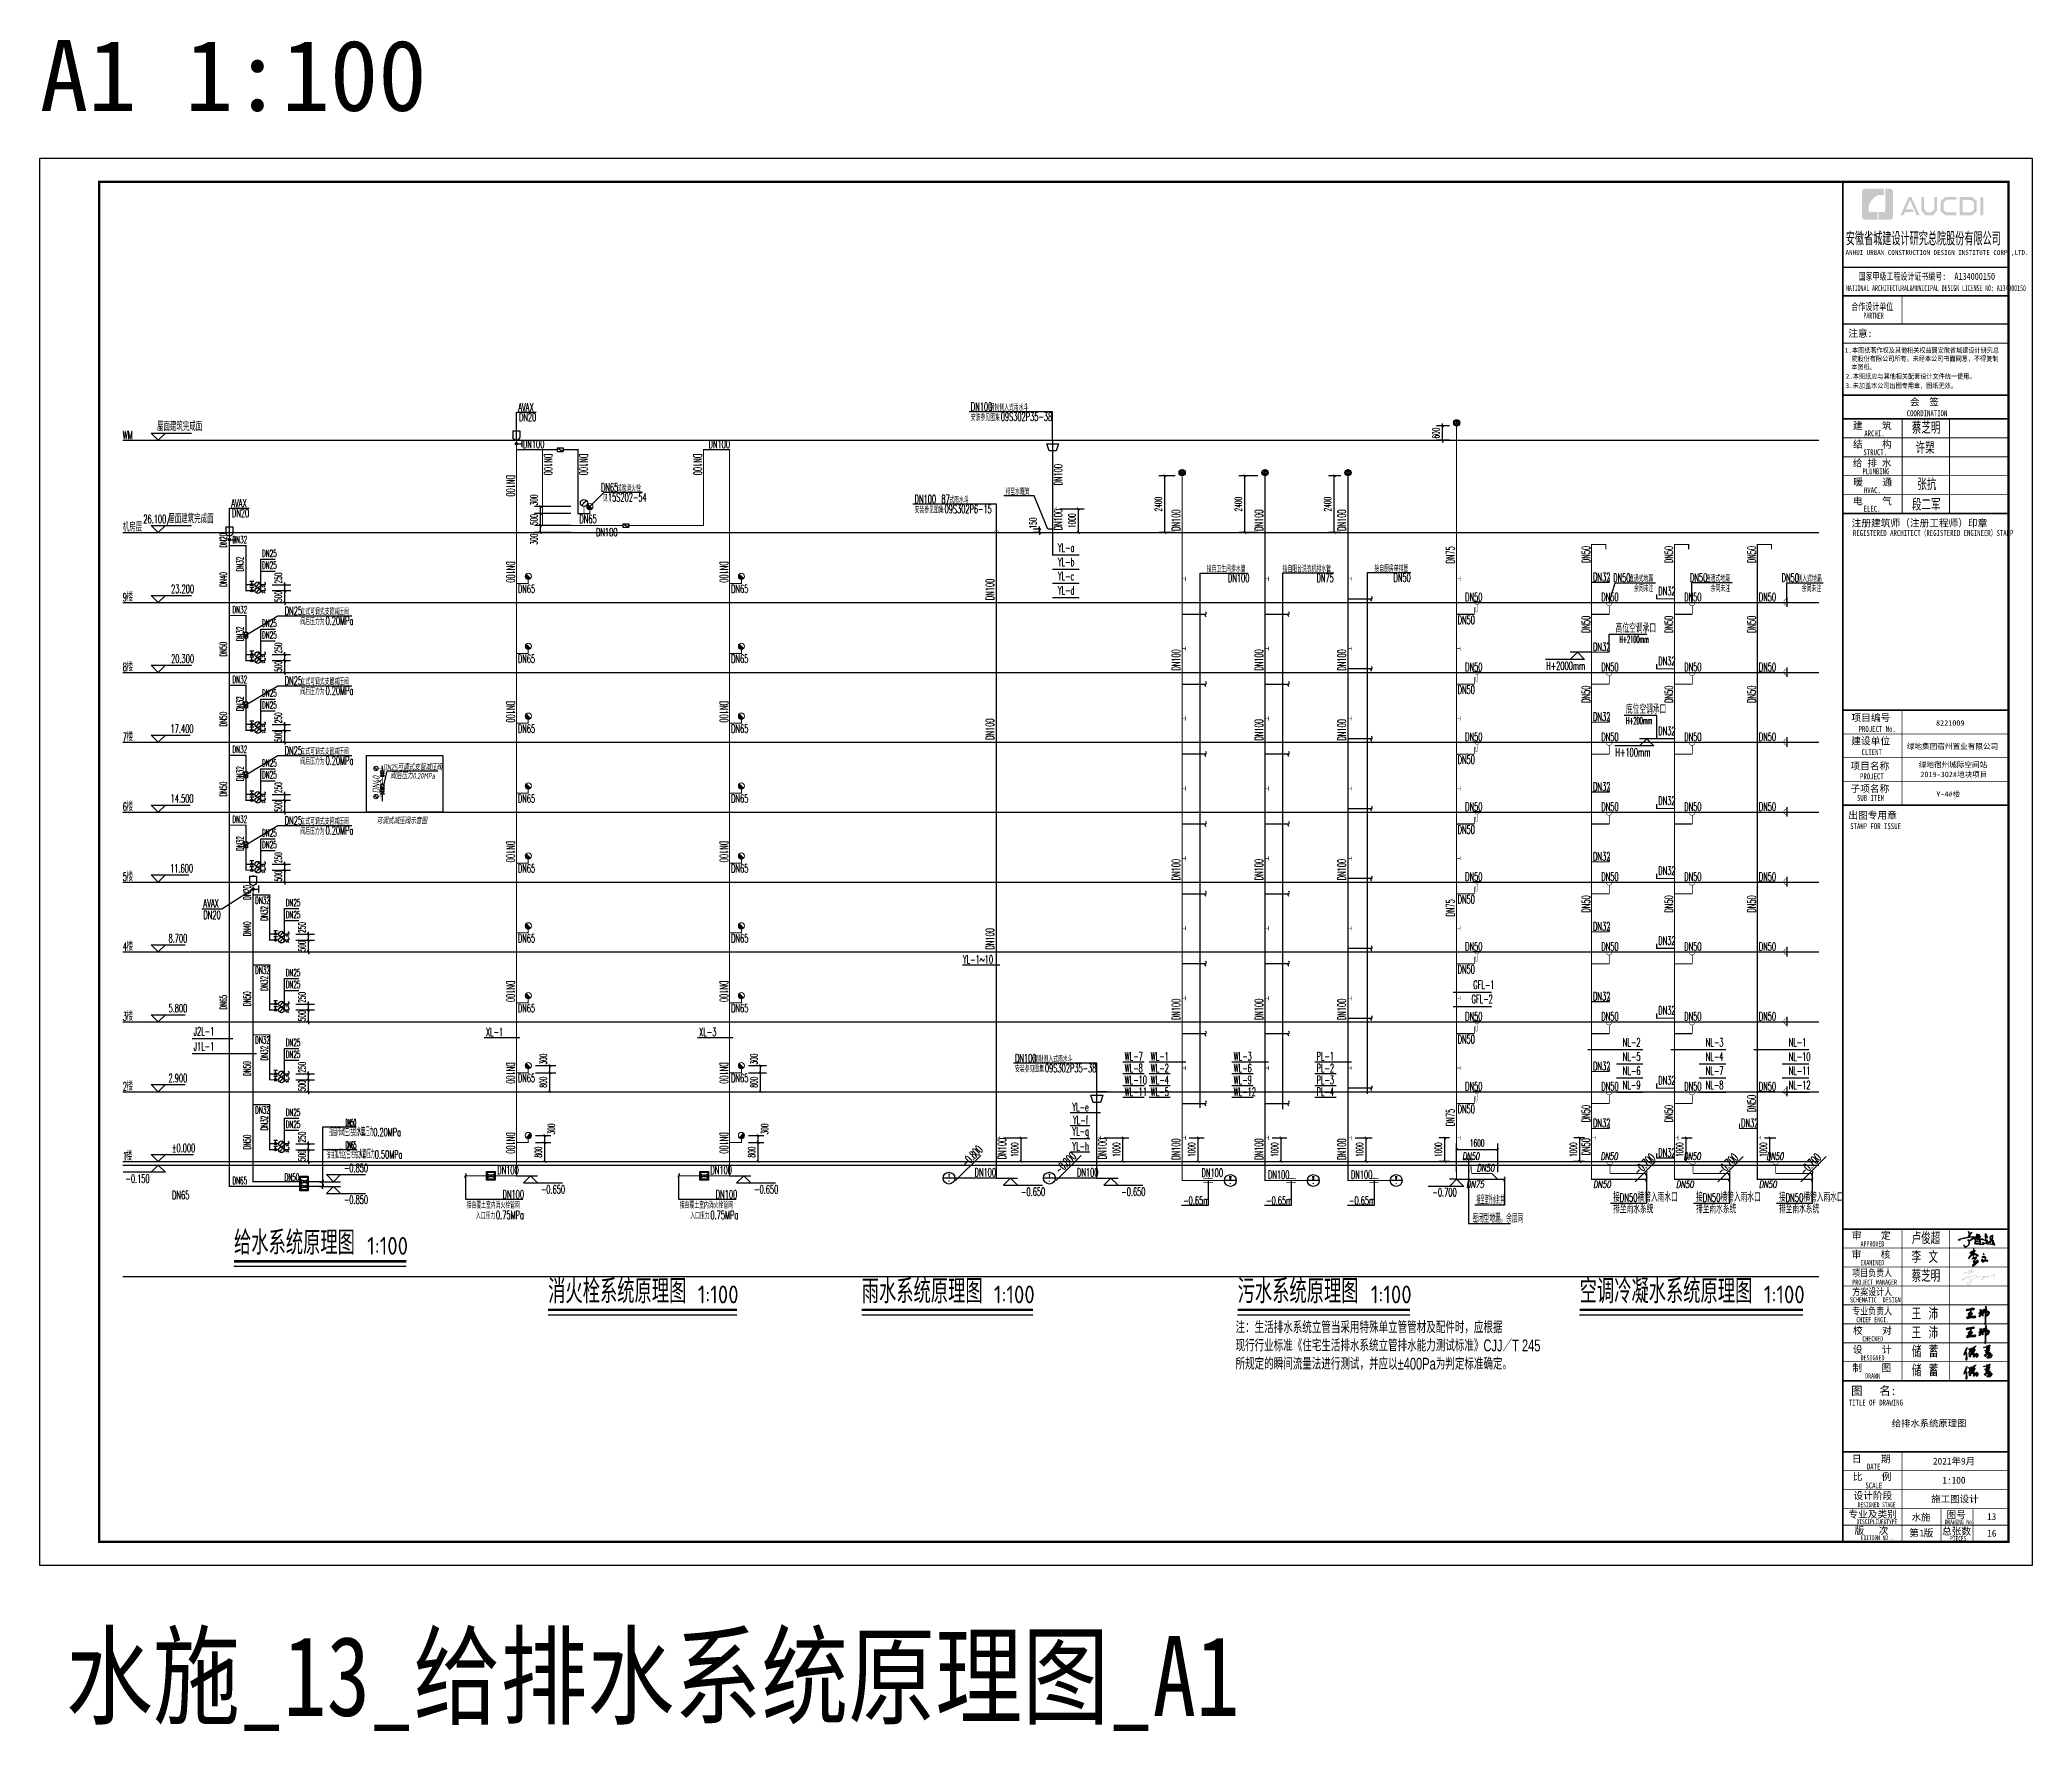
# Model space of a CAD drawing. Extents: x 27938 to 1042331, y -235042 to 1535213.
# Drawn here: x 814112 to 898212, y 353093 to 424487 of the extents above; entities that cross this region are included whole.
import ezdxf
from ezdxf.enums import TextEntityAlignment as Align

# ---------------------------------------------------------------- set-up
doc = ezdxf.new("R2010")
doc.units = 0
doc.header["$LTSCALE"] = 1000
doc.header["$MEASUREMENT"] = 0
doc.linetypes.add('DASH', pattern=[0.35, 0.25, -0.1])
for name, color, linetype in [('$AUDIT_BAD_LAYER2', 7, 'Continuous'), ('-FJ', 2, 'Continuous'), ('-JS', 4, 'Continuous'), ('-TEXT', 3, 'Continuous'), ('DIM_SYMB', 3, 'Continuous'), ('DIM_不分区消火栓', 3, 'Continuous'), ('DIM_凝结', 3, 'Continuous'), ('DIM_污水', 3, 'Continuous'), ('DIM_消防', 3, 'Continuous'), ('DIM_管井排水', 3, 'Continuous'), ('DIM_给水', 3, 'Continuous'), ('DIM_阳台', 132, 'Continuous'), ('DIM_雨水', 3, 'Continuous'), ('EQUIP_凝结', 7, 'Continuous'), ('EQUIP_污水', 7, 'Continuous'), ('EQUIP_消防', 7, 'Continuous'), ('EQUIP_管井排水', 7, 'Continuous'), ('EQUIP_给水', 7, 'Continuous'), ('PIPE-不分区消火栓', 1, 'X'), ('PIPE-凝结', 150, 'N'), ('PIPE-污水', 2, 'W'), ('PIPE-管井排水', 210, 'GF'), ('PIPE-给水', 3, 'J1'), ('PIPE-给水中', 72, 'J2'), ('PIPE-给水高', 91, 'J3'), ('PIPE-雨水', 4, 'Y'), ('PIPE-餐饮排水', 41, 'P'), ('S-公用说明', 7, 'Continuous'), ('TEXT_污水', 7, 'Continuous'), ('TEXT_给水', 7, 'Continuous'), ('TWT', 7, 'Continuous'), ('TWT_DIM', 3, 'Continuous'), ('TWT_ELEV', 3, 'Continuous'), ('TWT_LEAD', 3, 'Continuous'), ('TWT_TEXT', 7, 'Continuous'), ('VALVE_不分区消火栓', 7, 'Continuous'), ('VALVE_污水', 7, 'Continuous'), ('VALVE_消防', 7, 'Continuous'), ('VALVE_给水', 7, 'Continuous'), ('VPIPE_DIM', 3, 'Continuous'), ('WELL_污水', 2, 'Continuous'), ('WELL_雨水', 4, 'Continuous'), ('ZC', 6, 'Continuous'), ('图框', 140, 'Continuous'), ('图签文字', 147, 'Continuous'), ('导图字', 7, 'Continuous'), ('电子签名-李文', 7, 'DASH'), ('签名-水', 7, 'Continuous')]:
    doc.layers.add(name, color=color, linetype=linetype)
for name, color, linetype, lineweight in [('EQUIP_消火栓', 242, 'Continuous', 18), ('可改文字', 6, 'Continuous', 18), ('图签', 147, 'Continuous', 18), ('签名', 7, 'Continuous', 18)]:
    doc.layers.add(name, color=color, linetype=linetype, lineweight=lineweight)
doc.layers.add('yichutu', color=7, linetype='Continuous', true_color=0xffffff, plot=False)
doc.styles.add('_TCH_DIM', font='SIMPLEX.shx', dxfattribs={"width": 0.6, "oblique": 10, "bigfont": 'hztxt.shx'})
doc.styles.add('_TCH_DIM_T3', font='SIMPLEX.shx', dxfattribs={"width": 0.494118, "bigfont": 'GBCBIG.shx'})
doc.styles.add('_TCH_LABEL', font='simhei.ttf')
doc.styles.add('_TWT_DIM_ELE', font='SIMPLEX.shx', dxfattribs={"width": 0.6, "height": 3, "bigfont": 'hztxt.shx'})
doc.styles.add('_TWT_PIPEDN', font='SIMPLEX.shx', dxfattribs={"width": 0.6, "oblique": 10, "height": 3, "bigfont": 'HZTXT.shx'})
doc.styles.add('_TWT_SERIAL', font='simplex.shx', dxfattribs={"width": 0.6, "oblique": 10, "height": 3, "bigfont": 'aadri.shx'})
doc.styles.add('ASC', font='simplex.shx', dxfattribs={"width": 0.75, "bigfont": 'aadri.shx'})
doc.styles.add('DIM_FONT_T3', font='SIMPLEX', dxfattribs={"width": 0.705882, "bigfont": 'GBCBIG'})
doc.styles.add('HT', font='simhei.ttf')
doc.styles.add('HZ', font='txt', dxfattribs={"bigfont": 'hztxt'})
doc.styles.add('HZTXT2', font='simplex.shx', dxfattribs={"width": 0.8, "bigfont": 'aadri.shx'})
doc.styles.add('l3', font='isocp.shx', dxfattribs={"width": 0.7, "oblique": 9, "bigfont": 'hztxt.shx'})
doc.styles.get("Standard").update_dxf_attribs({"font": 'gbenor.shx', "bigfont": 'gbcbig.shx'})
doc.styles.add('中西文等高字体', font='HZTXT_E.shx', dxfattribs={"width": 0.7, "height": 4, "bigfont": 'hztxt.shx'})
doc.styles.add('宋体', font='', dxfattribs={"height": 50})
doc.styles.add('建筑图签-1', font='simhei.ttf', dxfattribs={"width": 0.7})
doc.styles.add('建筑图签-2', font='TXT.shx', dxfattribs={"width": 0.5, "bigfont": 'HZTXT.shx'})
doc.styles.add('黑体', font='simhei.ttf')
doc.styles.get('宋体').set_extended_font_data('SimSun')
doc.linetypes.add('GF', pattern='A,3,-0.2,["GF",Standard,S=0.25,R=0,X=-0.1,Y=-0.115],-0.35', length=3.55)
doc.linetypes.add('J1', pattern='A,3,-0.2,["J1",Standard,S=0.25,R=0,X=-0.1,Y=-0.115],-0.35', length=3.55)
doc.linetypes.add('J2', pattern='A,3,-0.2,["J2",Standard,S=0.25,R=0,X=-0.1,Y=-0.115],-0.35', length=3.55)
doc.linetypes.add('J3', pattern='A,3,-0.2,["J3",Standard,S=0.25,R=0,X=-0.1,Y=-0.115],-0.35', length=3.55)
doc.linetypes.add('N', pattern='A,3,-0.2,["N",Standard,S=0.25,R=0,X=-0.1,Y=-0.115],-0.2', length=3.4)
doc.linetypes.add('P', pattern='A,3,-0.2,["P",Standard,S=0.25,R=0,X=-0.1,Y=-0.115],-0.2', length=3.4)
doc.linetypes.add('W', pattern='A,3,-0.2,["W",Standard,S=0.25,R=0,X=-0.1,Y=-0.115],-0.2', length=3.4)
doc.linetypes.add('X', pattern='A,3,-0.2,["X",Standard,S=0.25,R=0,X=-0.1,Y=-0.115],-0.25', length=3.45)
doc.linetypes.add('Y', pattern='A,3,-0.2,["Y",Standard,S=0.25,R=0,X=-0.1,Y=-0.115],-0.2', length=3.4)
doc.dimstyles.new('_TWT_ARCH&&100', dxfattribs={"dimtxt": 297.5, "dimasz": 100, "dimexe": 250, "dimexo": 300, "dimgap": 126.25, "dimtad": 1, "dimdec": 0, "dimzin": 0, "dimdsep": 46, "dimtxsty": '_TCH_DIM_T3', "dimblk": 'ARCHTICK', "dimcen": 0.09, "dimclrt": 7, "dimazin": 2, "dimtfac": 1, "dimtdec": 0, "dimtix": 1, "dimtmove": 2, "dimatfit": 3, "dimfxl": 1, "dimtolj": 1, "dimtzin": 0, "dimarcsym": 0})

msp = doc.modelspace()

# ---------------------------------------------------------------- texts
at = {"layer": '-JS', "style": 'l3', "oblique": 9, "width": 0.7}
for s, p in [('DN25可调式支管减压阀', (829850.7, 393815.6)), ('阀后压力0.20MPa', (829850.7, 393447.3)), ('可调式减压阀示意图', (829392.9, 391545.3))]:
    msp.add_text(s, height=250, dxfattribs=at).set_placement(p, align=Align.MIDDLE)
at = {"layer": '-JS', "color": 1, "linetype": 'ByBlock', "style": 'l3', "oblique": 9, "width": 0.7}
msp.add_text('DN40', height=300, rotation=90, dxfattribs=at).set_placement((828307.6, 393055), align=Align.MIDDLE)
at = {"layer": '-TEXT', "color": 7, "style": 'ASC', "oblique": 9, "width": 0.58}
for p in [(880357.4, 377362.2), (883857.4, 377362.2), (887357.4, 377362.2)]:
    msp.add_text('DN50', height=300, dxfattribs=at).set_placement(p, align=Align.MIDDLE)
at = {"layer": 'DIM_SYMB', "color": 7}
for s, height, p in [('给水系统原理图', 1012.77, (822307.5, 373203.3)), ('1:100', 750, (827930.6, 373203.3)), ('消火栓系统原理图', 1012.77, (835568.8, 371151.4)), ('1:100', 750, (841884.5, 371151.4)), ('雨水系统原理图', 1012.77, (848805.8, 371151.4)), ('1:100', 750, (854384.2, 371151.4)), ('污水系统原理图', 1012.77, (864672.4, 371151.4)), ('1:100', 750, (870295.5, 371151.4)), ('空调冷凝水系统原理图', 1012.77, (879108.9, 371151.4)), ('1:100', 750, (886887.8, 371151.4))]:
    msp.add_text(s, height=height, dxfattribs=at).set_placement(p)
at = {"layer": 'DIM_不分区消火栓', "color": 7, "style": '_TWT_SERIAL'}
for s, height, width, p in [('DN65', 350, 0.48, (837797.8, 405421.4)), ('试验消火栓', 261.81, 0.6, (838461.8, 405421.4)), ('见', 261.8, 0.6, (837880, 405001.4)), ('15S202-54', 350, 0.48, (838090, 405001.4)), ('DN100', 350, 0.48, (833644, 375580)), ('DN100', 350, 0.48, (842644, 375580)), ('接自覆土室内消火栓管网', 261.811, 0.6, (832126.4, 375160)), ('接自覆土室内消火栓管网', 261.811, 0.6, (841126.4, 375160)), ('入口压力', 261.81, 0.6, (832515.2, 374709.4)), ('0.75MPa', 350, 0.48, (833365.8, 374709.4)), ('入口压力', 261.81, 0.6, (841567, 374709.4)), ('0.75MPa', 350, 0.48, (842417.6, 374709.4))]:
    msp.add_text(s, height=height, dxfattribs=dict(at, width=width)).set_placement(p)
at = {"layer": 'DIM_凝结', "color": 7}
for s, height, style, width, p in [('高位空调承口', 350, '_TCH_DIM', 0.6, (880632.8, 399463.8)), ('H+2100mm', 297.5, '_TCH_DIM', 0.423529, (880792.5, 399026.3)), ('底位空调承口', 350, '_TCH_DIM', 0.6, (881064, 396041.9)), ('H+200mm', 297.5, '_TCH_DIM', 0.423529, (881064, 395604.4)), ('NL-2', 350, '_TWT_SERIAL', 0.48, (880931.9, 381992.6)), ('NL-3', 350, '_TWT_SERIAL', 0.48, (884431.9, 381992.6)), ('NL-1', 350, '_TWT_SERIAL', 0.48, (887931.9, 381992.6)), ('NL-5', 350, '_TWT_SERIAL', 0.48, (880931.9, 381392.6)), ('NL-6', 350, '_TWT_SERIAL', 0.48, (880931.9, 380792.6)), ('NL-4', 350, '_TWT_SERIAL', 0.48, (884431.9, 381392.6)), ('NL-7', 350, '_TWT_SERIAL', 0.48, (884431.9, 380792.6)), ('NL-10', 350, '_TWT_SERIAL', 0.48, (887931.9, 381392.6)), ('NL-11', 350, '_TWT_SERIAL', 0.48, (887931.9, 380792.6)), ('NL-9', 350, '_TWT_SERIAL', 0.48, (880931.9, 380192.6)), ('NL-8', 350, '_TWT_SERIAL', 0.48, (884431.9, 380192.6)), ('NL-12', 350, '_TWT_SERIAL', 0.48, (887931.9, 380192.6))]:
    msp.add_text(s, height=height, dxfattribs=dict(at, style=style, width=width)).set_placement(p)
at = {"layer": 'DIM_污水', "color": 7, "style": '_TWT_SERIAL', "width": 0.48}
for p in [(862244.3, 403756), (865744.3, 403756), (869244.3, 403756), (862244.3, 397856), (865744.3, 397856), (869244.3, 397856), (865744.3, 394906), (869244.3, 394906), (862244.3, 389006), (865744.3, 389006), (869244.3, 389006), (862244.3, 383106), (865744.3, 383106), (869244.3, 383106), (862244.3, 377206), (865744.3, 377206), (869244.3, 377206)]:
    msp.add_text('DN100', height=350, rotation=90, dxfattribs=at).set_placement(p)
for s, p in [('WL-7', (859903.9, 381407.1)), ('WL-8', (859903.9, 380907.1)), ('WL-1', (861003.9, 381407.1)), ('WL-2', (861003.9, 380907.1)), ('WL-3', (864503.9, 381407.1)), ('WL-6', (864503.9, 380907.1)), ('PL-1', (868003.9, 381407.1)), ('PL-2', (868003.9, 380907.1)), ('WL-10', (859903.9, 380407.1)), ('WL-11', (859903.9, 379907.1)), ('WL-4', (861003.9, 380407.1)), ('WL-5', (861003.9, 379907.1)), ('WL-9', (864503.9, 380407.1)), ('WL-12', (864503.9, 379907.1)), ('PL-3', (868003.9, 380407.1)), ('PL-4', (868003.9, 379907.1)), ('DN100', (863149.3, 376487.2)), ('DN100', (865952.4, 376404.9)), ('DN100', (869452.4, 376404.9))]:
    msp.add_text(s, height=350, dxfattribs=at).set_placement(p)
at = {"layer": 'DIM_污水', "color": 7, "style": '_TWT_SERIAL'}
for s, height, width, p, p2 in [('W', 132, 0.6, (864328.9, 376382.8), (864404.3, 376382.8)), ('-', 134.2, 0.466667, (864339.7, 376156.8), (864393.4, 376156.8)), ('W', 132, 0.6, (867828.9, 376382.8), (867904.3, 376382.8)), ('-', 134.2, 0.466667, (867839.7, 376156.8), (867893.4, 376156.8)), ('W', 132, 0.6, (871328.9, 376382.8), (871404.3, 376382.8)), ('-', 134.2, 0.466667, (871339.7, 376156.8), (871393.4, 376156.8))]:
    msp.add_text(s, height=height, dxfattribs=dict(at, width=width)).set_placement(p, p2, align=Align.FIT)
at = {"layer": 'DIM_消防', "color": 7, "style": '_TWT_SERIAL', "width": 0.48}
for s, p in [('DN100', (834501.2, 407243.8)), ('DN100', (842338.8, 407243.8)), ('DN65', (836889.7, 404087.5)), ('DN100', (837589.7, 403529.1)), ('DN65', (834289.7, 401137.5)), ('DN65', (843289.7, 401137.5)), ('DN65', (834289.7, 398187.5)), ('DN65', (843289.7, 398187.5)), ('DN65', (834289.7, 395237.5)), ('DN65', (843289.7, 395237.5)), ('DN65', (834289.7, 392287.5)), ('DN65', (843289.7, 392287.5)), ('DN65', (834289.7, 389337.5)), ('DN65', (843289.7, 389337.5)), ('DN65', (834289.7, 386387.5)), ('DN65', (843289.7, 386387.5)), ('DN65', (834289.7, 383437.5)), ('DN65', (843289.7, 383437.5)), ('XL-1', (832940.5, 382431.7)), ('XL-3', (841940.5, 382431.7)), ('DN65', (834289.7, 380487.5)), ('DN65', (843289.7, 380487.5)), ('DN100', (833418.6, 376602.4)), ('DN100', (842418.6, 376602.4))]:
    msp.add_text(s, height=350, dxfattribs=at).set_placement(p)
for s, rotation, p in [('DN100', 270, (835394.8, 407012.1)), ('DN100', 270, (836894.8, 407012.1)), ('DN100', 270, (841711.2, 407012.1)), ('DN100', 270, (833813.9, 406112.1)), ('DN100', 270, (833813.9, 402474.2)), ('DN100', 270, (842813.9, 402474.2)), ('DN100', 270, (833813.9, 396574.2)), ('DN100', 270, (842813.9, 396574.2)), ('DN100', 270, (833813.9, 390674.2)), ('DN100', 270, (842813.9, 390674.2)), ('DN100', 270, (833813.9, 384774.2)), ('DN100', 270, (842813.9, 384774.2)), ('DN100', 270, (833813.9, 381324.2)), ('DN100', 270, (842813.9, 381324.2)), ('DN100', 270, (833813.9, 378374.2)), ('DN100', 270, (842813.9, 378374.2)), ('-0.800', 45, (853218.7, 376880.9)), ('-0.800', 45, (857171.5, 376593.4)), ('-0.700', 45, (881611.3, 376543.4)), ('-0.700', 45, (885111.3, 376543.4)), ('-0.700', 45, (888611, 376543.4))]:
    msp.add_text(s, height=350, rotation=rotation, dxfattribs=at).set_placement(p)
at = {"layer": 'DIM_管井排水', "color": 7, "style": '_TWT_SERIAL', "width": 0.48}
for p in [(879549.7, 402396.5), (883049.7, 402396.5), (886549.7, 402396.5), (879549.7, 399446.5), (883049.7, 399446.5), (886549.7, 399446.5), (879549.7, 396496.5), (883049.7, 396496.5), (886549.7, 396496.5), (879549.7, 387646.5), (883049.7, 387646.5), (886549.7, 387646.5), (879549.7, 378796.5), (883049.7, 378796.5), (886549.7, 379223.5), (879549.7, 377396.1)]:
    msp.add_text('DN50', height=350, rotation=90, dxfattribs=at).set_placement(p)
for s, p in [('DN32', (879677.1, 401640.2)), ('DN32', (882427.1, 401040.2)), ('DN50', (880024.4, 400790.2)), ('DN50', (883524.4, 400790.2)), ('DN50', (886672.8, 400790.2)), ('DN32', (879677.1, 398690.2)), ('DN50', (880024.4, 397840.2)), ('DN32', (882427.1, 398090.2)), ('DN50', (883524.4, 397840.2)), ('DN50', (886672.8, 397840.2)), ('DN32', (879677.1, 395740.2)), ('DN32', (882427.1, 395140.2)), ('DN50', (880024.4, 394890.2)), ('DN50', (883524.4, 394890.2)), ('DN50', (886672.8, 394890.2)), ('DN32', (879677.1, 392790.2)), ('DN50', (880024.4, 391940.2)), ('DN32', (882427.1, 392190.2)), ('DN50', (883524.4, 391940.2)), ('DN50', (886672.8, 391940.2)), ('DN32', (879677.1, 389840.2)), ('DN32', (882427.1, 389240.2)), ('DN50', (880024.4, 388990.2)), ('DN50', (883524.4, 388990.2)), ('DN50', (886672.8, 388990.2)), ('DN32', (879677.1, 386890.2)), ('DN50', (880024.4, 386040.2)), ('DN32', (882427.1, 386290.2)), ('DN50', (883524.4, 386040.2)), ('DN50', (886672.8, 386040.2)), ('DN32', (879677.1, 383940.2)), ('DN32', (882427.1, 383340.2)), ('DN50', (880024.4, 383090.2)), ('DN50', (883524.4, 383090.2)), ('DN50', (886672.8, 383090.2)), ('DN32', (879677.1, 380990.2)), ('DN50', (880024.4, 380140.2)), ('DN32', (882427.1, 380390.2)), ('DN50', (883524.4, 380140.2)), ('DN50', (886672.8, 380140.2)), ('DN32', (879677.1, 378590.2)), ('DN32', (885927.1, 378590.2)), ('DN32', (882427.1, 377340.2))]:
    msp.add_text(s, height=350, dxfattribs=at).set_placement(p)
at = {"layer": 'DIM_给水', "color": 7, "width": 0.48}
for s, height, style, p in [('DN25', 300, '_TWT_PIPEDN', (823489.6, 402661.9)), ('DN25', 300, '_TWT_PIPEDN', (823489.6, 402161.9)), ('DN25', 300, '_TWT_PIPEDN', (823489.6, 399711.9)), ('DN25', 300, '_TWT_PIPEDN', (823489.6, 399211.9)), ('DN25', 300, '_TWT_PIPEDN', (823489.6, 396761.9)), ('DN25', 300, '_TWT_PIPEDN', (823489.6, 396261.9)), ('DN25', 300, '_TWT_PIPEDN', (823489.6, 393811.9)), ('DN25', 300, '_TWT_PIPEDN', (823489.6, 393311.9)), ('DN25', 300, '_TWT_PIPEDN', (823489.6, 390861.9)), ('DN25', 300, '_TWT_PIPEDN', (823489.6, 390361.9)), ('DN25', 300, '_TWT_PIPEDN', (824489.6, 387911.9)), ('DN25', 300, '_TWT_PIPEDN', (824489.6, 387411.9)), ('DN25', 300, '_TWT_PIPEDN', (824489.6, 384961.9)), ('DN25', 300, '_TWT_PIPEDN', (824489.6, 384461.9)), ('J2L-1', 350, '_TWT_SERIAL', (820605, 382460.1)), ('J1L-1', 350, '_TWT_SERIAL', (820605, 381826.7)), ('DN25', 300, '_TWT_PIPEDN', (824489.6, 382011.9)), ('DN25', 300, '_TWT_PIPEDN', (824489.6, 381511.9)), ('DN25', 300, '_TWT_PIPEDN', (824489.6, 379061.9)), ('DN25', 300, '_TWT_PIPEDN', (824489.6, 378561.9))]:
    msp.add_text(s, height=height, dxfattribs=dict(at, style=style)).set_placement(p)
at = {"layer": 'DIM_阳台', "color": 7, "style": '_TWT_SERIAL', "width": 0.48}
for p in [(862376.6, 375315.2), (865876.6, 375315.2), (869376.6, 375315.2)]:
    msp.add_text('-0.65m', height=350, dxfattribs=at).set_placement(p)
at = {"layer": 'DIM_雨水', "color": 7, "style": '_TWT_SERIAL'}
for s, height, width, p in [('DN100', 350, 0.48, (853410.5, 408825.4)), ('钢制侧入式雨水斗', 261.81, 0.6, (854202.5, 408825.4)), ('09S302P35-38', 350, 0.48, (854674.2, 408405.4)), ('安装参见图集', 261.81, 0.6, (853410.5, 408405.4)), ('排至水簸箕', 261.81, 0.6, (854872, 405274.9)), ('YL-a', 350, 0.48, (857082.4, 402874.7)), ('YL-b', 350, 0.48, (857082.4, 402274.7)), ('YL-c', 350, 0.48, (857082.4, 401674.7)), ('接自卫生间排水管', 261.81, 0.6, (863372.9, 402016)), ('接自阳台洗衣机排水管', 261.81, 0.6, (866570.8, 402017)), ('接自厨房单排管', 261.81, 0.6, (870445.2, 402031.1)), ('YL-d', 350, 0.48, (857082.4, 401074.7)), ('DN100', 350, 0.48, (864261.3, 401596)), ('DN75', 350, 0.48, (868003.4, 401597)), ('DN50', 350, 0.48, (871251.6, 401611.1)), ('YL-1~10', 350, 0.48, (853071.8, 385494.2)), ('安装参见图集', 261.81, 0.6, (855276.5, 380905.4)), ('DN100', 350, 0.48, (855276.5, 381325.4)), ('钢制侧入式雨水斗', 261.81, 0.6, (856068.5, 381325.4)), ('09S302P35-38', 350, 0.48, (856540.1, 380905.4)), ('YL-e', 350, 0.48, (857692.1, 379260.1)), ('YL-g', 350, 0.48, (857700.1, 378239)), ('YL-f', 350, 0.48, (857724.1, 378710.1)), ('YL-h', 350, 0.48, (857700.1, 377610.1)), ('DN100', 350, 0.48, (853568.1, 376507.9)), ('DN100', 350, 0.48, (857891.1, 376507.9))]:
    msp.add_text(s, height=height, dxfattribs=dict(at, width=width)).set_placement(p)
at = {"layer": 'DIM_雨水', "color": 7, "style": '_TWT_SERIAL', "width": 0.48}
for p in [(857272.1, 405675.8), (857272.1, 403783.2), (854390.3, 400833.2), (854390.3, 394933.2), (854390.3, 386083.2), (854897.8, 377233.2), (859138, 377233.2)]:
    msp.add_text('DN100', height=350, rotation=90, dxfattribs=at).set_placement(p)
at = {"layer": 'DIM_雨水', "color": 7, "style": '_TWT_SERIAL'}
for s, height, width, p, p2 in [('Y', 133.5, 0.6, (852462.4, 376482.6), (852523.4, 376482.6)), ('-', 134.2, 0.466667, (852466.1, 376256.8), (852519.8, 376256.8)), ('Y', 133.5, 0.6, (856697.8, 376482.6), (856758.8, 376482.6)), ('-', 134.2, 0.466667, (856701.5, 376256.8), (856755.1, 376256.8))]:
    msp.add_text(s, height=height, dxfattribs=dict(at, width=width)).set_placement(p, p2, align=Align.FIT)
at = {"layer": 'S-公用说明', "style": '中西文等高字体', "width": 0.7}
for s, p in [('注：生活排水系统立管当采用特殊单立管管材及配件时，应根据', (864584.9, 369892.3)), ('现行行业标准《住宅生活排水系统立管排水能力测试标准》CJJ／T 245', (864584.9, 369124.4)), ('所规定的瞬间流量法进行测试，并应以±400Pa为判定标准确定。', (864584.9, 368353.3))]:
    msp.add_text(s, height=500, dxfattribs=at).set_placement(p)
at = {"layer": 'TEXT_污水', "color": 7, "style": 'HZTXT2', "oblique": 9, "width": 0.7}
for p in [(879680.9, 376021.2), (883180.9, 376021.2), (886680.9, 376021.2)]:
    msp.add_text('DN50', height=300, dxfattribs=at).set_placement(p)
at = {"layer": 'TEXT_给水', "style": '_TWT_PIPEDN', "width": 0.48}
for s, p in [('DN20', (822011.9, 403051.9)), ('DN32', (822711.9, 402047.7)), ('DN40', (822011.9, 401397.7)), ('DN32', (822711.9, 399097.7)), ('DN50', (822011.9, 398447.7)), ('DN32', (822711.9, 396147.7)), ('DN50', (822011.9, 395497.7)), ('DN32', (822711.9, 393197.7)), ('DN50', (822011.9, 392547.7)), ('DN32', (822711.9, 390247.7)), ('DN20', (823011.9, 388182.5)), ('DN32', (823739, 387297.7)), ('DN40', (823011.9, 386647.7)), ('DN32', (823739, 384347.7)), ('DN65', (822011.9, 383547.7)), ('DN50', (823011.9, 383697.7)), ('DN32', (823739, 381397.7)), ('DN50', (823011.9, 380747.7)), ('DN32', (823739, 378447.7)), ('DN50', (823011.9, 377647.7))]:
    msp.add_text(s, height=300, rotation=90, dxfattribs=at).set_placement(p)
for s, p in [('DN32', (822236.7, 403236.7)), ('DN32', (822236.7, 400286.7)), ('DN32', (822236.7, 397336.7)), ('DN32', (822236.7, 394386.7)), ('DN32', (822236.7, 391436.7)), ('DN32', (823197, 388013.8)), ('DN32', (823197, 385063.8)), ('DN32', (823197, 382113.8)), ('DN32', (823197, 379163.8)), ('DN65', (822238.7, 376186.7)), ('DN50', (824440.9, 376326.1))]:
    msp.add_text(s, height=300, dxfattribs=at).set_placement(p)
at = {"layer": 'TWT_ELEV', "color": 7, "style": '_TWT_SERIAL'}
for s, width, p in [('屋面建筑完成面', 0.6, (819056.5, 407986.8)), ('26.100/', 0.48, (818480, 404086.8)), ('屋面建筑完成面', 0.6, (819536, 404086.8)), ('23.200', 0.48, (819653.2, 401136.8)), ('20.300', 0.48, (819653.2, 398186.8)), ('H+2000mm', 0.48, (877697.3, 397886.6)), ('17.400', 0.48, (819631.2, 395236.8)), ('H+100mm', 0.48, (880622.6, 394236.6)), ('14.500', 0.48, (819631.2, 392286.8)), ('11.600', 0.48, (819609.3, 389336.8)), ('8.700', 0.48, (819543.3, 386386.8)), ('5.800', 0.48, (819543.3, 383436.8)), ('2.900', 0.48, (819543.3, 380486.8)), ('%%P0.000', 0.48, (819686.2, 377536.8)), ('-0.850', 0.48, (826946.8, 376686.8)), ('-0.150', 0.48, (817724.8, 376236.6)), ('-0.650', 0.48, (835262.6, 375786.6)), ('-0.650', 0.48, (844262.6, 375786.6)), ('-0.650', 0.48, (855529.7, 375686.6)), ('-0.650', 0.48, (859762.9, 375686.6)), ('-0.850', 0.48, (826946.8, 375352.7))]:
    msp.add_text(s, height=350, dxfattribs=dict(at, width=width)).set_placement(p)
at = {"layer": 'TWT_LEAD', "color": 7}
for s, height, style, width, p in [('AVAX', 350, '_TWT_SERIAL', 0.48, (834306.9, 408803.9)), ('DN20', 350, '_TWT_SERIAL', 0.48, (834334.7, 408383.9)), ('AVAX', 350, '_TWT_SERIAL', 0.48, (822190.8, 404753.9)), ('DN20', 350, '_TWT_SERIAL', 0.48, (822218.6, 404333.9)), ('安装参见图集', 261.81, '_TWT_SERIAL', 0.6, (851036.3, 404505.4)), ('DN100', 350, '_TWT_SERIAL', 0.48, (851036.3, 404925.4)), ('87', 350, '_TWT_SERIAL', 0.48, (852167.8, 404925.4)), ('09S302P6-15', 350, '_TWT_SERIAL', 0.48, (852299.9, 404505.4)), ('式雨水斗', 261.81, '_TWT_SERIAL', 0.6, (852501.5, 404925.4)), ('DN50', 350, '_TWT_SERIAL', 0.48, (880526.6, 401604.7)), ('直通式地漏', 261.81, '_TWT_SERIAL', 0.6, (881190.6, 401604.7)), ('余同未注', 261.81, '_TWT_SERIAL', 0.6, (881403, 401184.7)), ('DN50', 350, '_TWT_SERIAL', 0.48, (883768.5, 401612.9)), ('直通式地漏', 261.81, '_TWT_SERIAL', 0.6, (884432.5, 401612.9)), ('余同未注', 261.81, '_TWT_SERIAL', 0.6, (884644.8, 401192.9)), ('DN50', 350, '_TWT_SERIAL', 0.48, (887637.1, 401604.3)), ('侧入式地漏', 261.81, '_TWT_SERIAL', 0.6, (888301.1, 401604.3)), ('余同未注', 261.81, '_TWT_SERIAL', 0.6, (888489.3, 401184.3)), ('DN25', 350, '_TWT_SERIAL', 0.48, (824448.1, 400209.2)), ('立式可调式支管减压阀', 261.81, '_TWT_SERIAL', 0.6, (825112.1, 400209.2)), ('阀后压力为', 261.81, '_TWT_SERIAL', 0.6, (825109.2, 399789.2)), ('0.20MPa', 350, '_TWT_SERIAL', 0.48, (826172.3, 399789.2)), ('DN25', 350, '_TWT_SERIAL', 0.48, (824448.1, 397259.2)), ('立式可调式支管减压阀', 261.81, '_TWT_SERIAL', 0.6, (825112.1, 397259.2)), ('阀后压力为', 261.81, '_TWT_SERIAL', 0.6, (825109.2, 396839.2)), ('0.20MPa', 350, '_TWT_SERIAL', 0.48, (826172.3, 396839.2)), ('DN25', 350, '_TWT_SERIAL', 0.48, (824448.1, 394309.2)), ('立式可调式支管减压阀', 261.81, '_TWT_SERIAL', 0.6, (825112.1, 394309.2)), ('阀后压力为', 261.81, '_TWT_SERIAL', 0.6, (825109.2, 393889.2)), ('0.20MPa', 350, '_TWT_SERIAL', 0.48, (826172.3, 393889.2)), ('DN25', 350, '_TWT_SERIAL', 0.48, (824448.1, 391359.2)), ('立式可调式支管减压阀', 261.81, '_TWT_SERIAL', 0.6, (825112.1, 391359.2)), ('阀后压力为', 261.81, '_TWT_SERIAL', 0.6, (825109.2, 390939.2)), ('0.20MPa', 350, '_TWT_SERIAL', 0.48, (826172.3, 390939.2)), ('AVAX', 350, '_TWT_SERIAL', 0.48, (821014.8, 387864)), ('DN20', 350, '_TWT_SERIAL', 0.48, (821014.8, 387374)), ('接自市政生活给水管', 337.59, '_TCH_DIM_T3', 0.494118, (826327.1, 378211.1)), ('DN50', 297.5, '_TCH_DIM_T3', 0.348789, (827013.7, 378631.1)), ('入口压力0.20MPa', 337.589, '_TCH_DIM_T3', 0.494118, (827521.4, 378211.1)), ('接自加压区生活给水管', 337.59, '_TCH_DIM_T3', 0.494118, (826215.6, 377267.4)), ('DN65', 297.5, '_TCH_DIM_T3', 0.348789, (827023.6, 377687.4)), ('入口压力0.50MPa', 337.589, '_TCH_DIM_T3', 0.494118, (827581.8, 377267.4)), ('DN65', 350, '_TWT_SERIAL', 0.48, (819692.2, 375546)), ('接DN50横管入雨水口', 350, '_TCH_DIM', 0.6, (880522.1, 375443.1)), ('排至雨水系统', 350, '_TCH_DIM', 0.6, (880522.1, 374953.1)), ('接DN50横管入雨水口', 350, '_TCH_DIM', 0.6, (884022.1, 375443.1)), ('排至雨水系统', 350, '_TCH_DIM', 0.6, (884022.1, 374953.1)), ('接DN50横管入雨水口', 350, '_TCH_DIM', 0.6, (887522.1, 375443.1)), ('排至雨水系统', 350, '_TCH_DIM', 0.6, (887522.1, 374953.1))]:
    msp.add_text(s, height=height, dxfattribs=dict(at, style=style, width=width)).set_placement(p)
at = {"layer": 'TWT_TEXT', "style": '_TWT_SERIAL'}
for s, width, p in [('WM', 0.48, (817611.9, 407636.7)), ('机房层', 0.6, (817611.9, 403736.7)), ('楼', 0.6, (817771.9, 400786.7)), ('9', 0.48, (817611.9, 400786.7)), ('8', 0.48, (817611.9, 397836.7)), ('楼', 0.6, (817771.9, 397836.7)), ('楼', 0.6, (817771.9, 394886.7)), ('7', 0.48, (817611.9, 394886.7)), ('6', 0.48, (817611.9, 391936.7)), ('楼', 0.6, (817771.9, 391936.7)), ('5', 0.48, (817611.9, 388986.7)), ('楼', 0.6, (817771.9, 388986.7)), ('4', 0.48, (817611.9, 386036.7)), ('楼', 0.6, (817771.9, 386036.7)), ('3', 0.48, (817611.9, 383086.7)), ('楼', 0.6, (817771.9, 383086.7)), ('2', 0.48, (817611.9, 380136.7)), ('楼', 0.6, (817771.9, 380136.7)), ('1', 0.48, (817611.9, 377186.7)), ('楼', 0.6, (817739.9, 377186.7))]:
    msp.add_text(s, height=350, dxfattribs=dict(at, width=width)).set_placement(p)
at = {"layer": '可改文字', "color": 3, "style": '宋体'}
msp.add_text('给排水系统原理图', height=281.28, dxfattribs=at).set_placement((893861.1, 366094.9), align=Align.MIDDLE)
at = {"layer": '图签', "color": 2, "style": '宋体'}
for s, height, p in [('Y-4#楼', 229.34, (894166, 392534.5)), ('16', 286.68, (896313.4, 361305.8))]:
    msp.add_text(s, height=height, dxfattribs=at).set_placement(p)
at = {"layer": '图签', "color": 3, "style": '宋体'}
msp.add_text('13', height=286.68, dxfattribs=at).set_placement((896308.5, 362005.8))
at = {"layer": '导图字', "color": 1, "style": '黑体', "width": 0.8}
msp.add_text('水施_13_给排水系统原理图_A1', height=3364.726, dxfattribs=at).set_placement((815212.9, 353738.3))

# ---------------------------------------------------------------- blocks, each defined once
blk = doc.blocks.new('jzf1')
at = {"layer": '$AUDIT_BAD_LAYER2'}
for p, q in [((-1.51, 2.26), (1.49, 2.26)), ((-0.01, 0.76), (-0.01, 2.26))]:
    blk.add_line(p, q, dxfattribs=at)
at = {"layer": '$AUDIT_BAD_LAYER2', "const_width": 0.75}
blk.add_lwpolyline([(-0.38, 0, 1), (0.38, 0, 1)], format="xyb", close=True, dxfattribs=at)
blk = doc.blocks.new('zdpqf')
at = {"layer": '$AUDIT_BAD_LAYER2'}
for p, q in [((-1.5, 6.11), (-1.5, 3.61)), ((1.5, 6.11), (-1.5, 6.11)), ((1.5, 6.11), (1.5, 3.61))]:
    blk.add_line(p, q, dxfattribs=at)
at = {"layer": '$AUDIT_BAD_LAYER2', "const_width": 0.4}
for points in [[(0, 6.11), (0, 6.61)], [(0, -0.89), (0, 2.11)]]:
    blk.add_lwpolyline(points, dxfattribs=at)
at = {"layer": '$AUDIT_BAD_LAYER2'}
blk.add_arc((0, 3.61), 1.5, 180, 0, dxfattribs=at)
at = {"layer": '$AUDIT_BAD_LAYER2', "extrusion": (0, 0, -1), "zscale": -1, "rotation": 270}
blk.add_blockref('jzf1', (0, 0.61), dxfattribs=at)
blk = doc.blocks.new('$ATTACHMENT$00000066')
blk.add_line((-212, 500), (188, 500))
at = {"const_width": 20}
blk.add_lwpolyline([(-134, 500, 1.067664), (116, 500)], format="xyb", dxfattribs=at)
at = {"const_width": 30}
blk.add_lwpolyline([(0, 367), (0, 0)], dxfattribs=at)
at = {"style": 'HZ', "width": 0.7, "flags": 1}
for tag in ['UNIT', 'WHAT', 'SPEC']:
    blk.add_attdef(tag, (0, 0), '', height=0.001, dxfattribs=at)
blk = doc.blocks.new('$VALVE$00000497')
for p, q in [((78, 138), (-78, 138)), ((0, 50), (0, 138))]:
    blk.add_line(p, q)
at = {"const_width": 49.6}
blk.add_lwpolyline([(25, 0, 1), (-25, 0, 1)], format="xyb", close=True, dxfattribs=at)
blk.add_circle((0, 0), 50)
blk = doc.blocks.new('$VALVE$00000742')
blk.add_line((-93, -93), (93, 93))
blk.add_lwpolyline([(93, 93, 0, 50, 0), (-13, 22, 50, 50, 0)], format="xyseb")
blk.add_circle((0, 0), 150)
for p in [(-150, 0), (150, 0)]:
    blk.add_point(p)
blk = doc.blocks.new('$VALVE$00000296')
for points in [[(-125, 72), (-125, -72), (125, 72), (125, -72), (-125, 72)], [(0, 60), (0, -64)]]:
    blk.add_lwpolyline(points)
for p in [(-125, 0), (125, 0)]:
    blk.add_point(p)
blk = doc.blocks.new('$TwtSys$00000132')
at = {"elevation": 0}
blk.add_lwpolyline([(7, -101, -0.575183), (0, 0, 0.604745), (-11, 101, 16.924828)], format="xyb", dxfattribs=at)
blk = doc.blocks.new('$VALVE$00000301')
for points in [[(-125, 72), (125, 0), (-125, -72)], [(-125, 72), (-125, -72), (125, -72), (125, 72), (-125, 72)]]:
    blk.add_lwpolyline(points)
for p in [(-125, 0), (125, 0)]:
    blk.add_point(p)
blk = doc.blocks.new('$TwtSys$00000386')
blk.add_line((-93, 93, 0), (93, -93, 0))
blk.add_circle((0, 0, 0), 131)
at = {"color": 0}
for points in [[(34, -127, 0), (-127, 34, 0), (93, -93, 0), (-93, 93, 0)], [(-34, -127, 0), (-127, -34, 0), (34, -127, 0), (-127, 34, 0)], [(-93, -93, 0), (-93, -93, 0), (-34, -127, 0), (-127, -34, 0)]]:
    blk.add_solid(points, dxfattribs=at)
at = {"flags": 9}
blk.add_attdef('A', (0, 0, 0), '', height=0.00524, dxfattribs=at)
blk = doc.blocks.new('$TWTSYS$00000187')
blk.add_circle((0, 0, 0), 0.5)
blk = doc.blocks.new('$Attachment$00000070')
for p, q in [((28, 3), (-130, 161)), ((-129, 101), (32, 263)), ((-94, 39), (94, 228)), ((94, 39), (-94, 228)), ((129, 101), (-32, 263)), ((-28, 3), (130, 161))]:
    blk.add_line(p, q)
blk.add_circle((0, 133), 133)
blk = doc.blocks.new('$ATTACHMENT$00000120')
blk.add_blockref('$Attachment$00000070', (0, -133))
blk = doc.blocks.new('$VALVE$00000553')
at = {"const_width": 30}
for points in [[(0, 100), (-250, 100), (-250, 100)], [(0, 100), (0, 175)], [(0, 100), (250, 100), (250, 100)], [(-250, -100), (-250, -100), (0, -100)], [(250, -100), (250, -100), (0, -100)], [(0, -175), (0, -100)]]:
    blk.add_lwpolyline(points, dxfattribs=at)
blk = doc.blocks.new('院标1')
h = blk.add_hatch(color=150)
h.dxf.hatch_style = 1
h.set_gradient(color1=(33, 113, 253), color2=(33, 113, 253), tint=1, name='INVCURVED')
edge = h.paths.add_edge_path()
edge.add_spline(control_points=[(116373, 648379), (116379, 648379), (116382, 648379), (116391, 648379), (116391, 648379), (116391, 648379), (116616, 648379), (116616, 648379), (116616, 648379), (116616, 648379), (116616, 648054), (116616, 648054), (116616, 648054), (116616, 648054), (116108, 648054), (116108, 648054), (116108, 648054), (116028, 648054), (115963, 648111), (115963, 648199), (115963, 648199), (115963, 648199), (115963, 649215), (115963, 649215), (115963, 649215), (115963, 649295), (116018, 649360), (116108, 649360), (116108, 649360), (116108, 649360), (116897, 649360), (116897, 649360), (116897, 649360), (116897, 649360), (116897, 649080), (116897, 649080), (116897, 649080), (116897, 649080), (116566, 649140), (116356, 648859), (116356, 648859), (116245, 648719), (116240, 648545), (116247, 648466), (116247, 648466), (116254, 648386), (116247, 648466), (116247, 648466), (116247, 648466), (116247, 648466), (116258, 648374), (116373, 648379)], knot_values=[0, 0, 0, 0, 0.071429, 0.071429, 0.071429, 0.107143, 0.142857, 0.142857, 0.142857, 0.178571, 0.214286, 0.214286, 0.214286, 0.25, 0.285714, 0.285714, 0.285714, 0.321429, 0.357143, 0.357143, 0.357143, 0.392857, 0.428571, 0.428571, 0.428571, 0.464286, 0.5, 0.5, 0.5, 0.535714, 0.571429, 0.571429, 0.571429, 0.607143, 0.642857, 0.642857, 0.642857, 0.678571, 0.714286, 0.714286, 0.714286, 0.75, 0.785714, 0.785714, 0.785714, 0.821429, 0.857143, 0.857143, 0.857143, 0.928571, 1, 1, 1, 1], degree=3, periodic=0)
h = blk.add_hatch(color=150)
h.dxf.hatch_style = 1
h.set_gradient(color1=(33, 113, 253), color2=(33, 113, 253), tint=1, name='INVCURVED')
edge = h.paths.add_edge_path()
edge.add_spline(control_points=[(117268, 649215), (117268, 649215), (117268, 648199), (117268, 648199), (117268, 648199), (117268, 648114), (117212, 648054), (117123, 648054), (117123, 648054), (117123, 648054), (116663, 648054), (116663, 648054), (116663, 648054), (116663, 648054), (116663, 648379), (116663, 648379), (116663, 648379), (116663, 648379), (116865, 648379), (116865, 648379), (116865, 648379), (116907, 648379), (116941, 648413), (116941, 648455), (116941, 648455), (116941, 648455), (116941, 649360), (116941, 649360), (116941, 649360), (116941, 649360), (117123, 649360), (117123, 649360), (117123, 649360), (117204, 649360), (117268, 649306), (117268, 649215)], knot_values=[0, 0, 0, 0, 0.1, 0.1, 0.1, 0.15, 0.2, 0.2, 0.2, 0.25, 0.3, 0.3, 0.3, 0.35, 0.4, 0.4, 0.4, 0.45, 0.5, 0.5, 0.5, 0.55, 0.6, 0.6, 0.6, 0.65, 0.7, 0.7, 0.7, 0.75, 0.8, 0.8, 0.8, 0.9, 1, 1, 1, 1], degree=3, periodic=0)
blk = doc.blocks.new('ljc')
at = {"linetype": 'Continuous'}
h = blk.add_hatch(color=0, dxfattribs=at)
h.paths.add_polyline_path([(2023, 1568), (2019, 1564), (2020, 1562), (2024, 1562), (2022, 1552), (1955, 1538), (1933, 1530), (1930, 1527), (1929, 1525), (1931, 1523), (1944, 1524), (1946, 1526), (1942, 1528), (1960, 1535), (1967, 1535), (1975, 1538), (1985, 1539), (1998, 1543), (2010, 1544), (2018, 1547), (2025, 1546), (2035, 1549), (2061, 1550), (2052, 1537), (2042, 1528), (2028, 1521), (2023, 1521), (2018, 1526), (2015, 1527), (2013, 1525), (2013, 1521), (2019, 1516), (2022, 1508), (2022, 1494), (2012, 1477), (2000, 1469), (1988, 1467), (1982, 1473), (1980, 1480), (1978, 1482), (1978, 1475), (1981, 1468), (1988, 1463), (1994, 1463), (2005, 1467), (2018, 1478), (2027, 1493), (2028, 1504), (2025, 1517), (2033, 1518), (2054, 1533), (2067, 1549), (2067, 1552), (2064, 1555), (2029, 1553), (2036, 1575), (2049, 1591), (2047, 1593), (2043, 1592), (2028, 1573), (2025, 1589), (2021, 1597), (2018, 1599), (2017, 1597), (2020, 1590)])
h.paths.add_polyline_path([(2081, 1522), (2081, 1528), (2075, 1541), (2093, 1562), (2097, 1572), (2094, 1577), (2087, 1576), (2089, 1572), (2092, 1572), (2091, 1567), (2080, 1551), (2066, 1537), (2065, 1535), (2067, 1533), (2073, 1535), (2077, 1523), (2077, 1513), (2072, 1496), (2072, 1492), (2074, 1490), (2078, 1494), (2083, 1510), (2099, 1510), (2119, 1507), (2119, 1500), (2116, 1496), (2108, 1493), (2087, 1496), (2084, 1492), (2087, 1489), (2103, 1488), (2122, 1483), (2140, 1484), (2148, 1482), (2152, 1486), (2152, 1491), (2148, 1488), (2125, 1488), (2114, 1490), (2124, 1499), (2126, 1509), (2121, 1512), (2119, 1511), (2108, 1514), (2124, 1523), (2132, 1532), (2130, 1535), (2121, 1536), (2115, 1533), (2109, 1533), (2123, 1555), (2121, 1559), (2114, 1557), (2116, 1564), (2115, 1569), (2111, 1573), (2105, 1572), (2093, 1554)])
h.paths.add_polyline_path([(2089, 1535), (2097, 1535), (2112, 1551), (2116, 1552), (2111, 1543), (2099, 1528), (2101, 1526), (2114, 1528), (2121, 1531), (2124, 1530), (2118, 1524), (2101, 1515), (2084, 1514), (2084, 1518)], flags=16)
h.paths.add_polyline_path([(2093, 1537), (2095, 1540), (2103, 1546), (2096, 1537)], flags=16)
h.paths.add_polyline_path([(2093, 1544), (2094, 1549), (2106, 1568), (2109, 1569), (2111, 1567), (2108, 1554), (2104, 1550)], flags=16)
h.paths.add_polyline_path([(2141, 1534), (2138, 1533), (2137, 1531), (2142, 1527), (2155, 1522), (2158, 1523), (2153, 1528)])
h.paths.add_polyline_path([(2175, 1522), (2173, 1524), (2172, 1546), (2183, 1545), (2185, 1547), (2183, 1557), (2178, 1566), (2177, 1561), (2180, 1556), (2181, 1550), (2175, 1550), (2170, 1554), (2169, 1574), (2171, 1574), (2175, 1569), (2176, 1571), (2170, 1579), (2167, 1579), (2165, 1577), (2164, 1562), (2166, 1553), (2163, 1553), (2162, 1551), (2167, 1547), (2169, 1537), (2169, 1524), (2166, 1521), (2165, 1517), (2168, 1513), (2170, 1513), (2173, 1517), (2180, 1517), (2178, 1502), (2175, 1500), (2167, 1499), (2175, 1496), (2180, 1497), (2183, 1500), (2184, 1511), (2187, 1521), (2185, 1523)])
h.paths.add_polyline_path([(2233, 1542), (2233, 1564), (2231, 1567), (2215, 1558), (2210, 1557), (2206, 1552), (2211, 1548), (2211, 1551), (2229, 1560), (2228, 1542), (2227, 1537), (2224, 1533), (2220, 1534), (2213, 1542), (2211, 1543), (2209, 1541), (2209, 1508), (2189, 1508), (2187, 1506), (2191, 1503), (2213, 1503), (2217, 1511), (2222, 1516), (2232, 1518), (2234, 1513), (2234, 1505), (2227, 1505), (2232, 1502), (2232, 1500), (2228, 1497), (2229, 1493), (2239, 1495), (2243, 1489), (2243, 1486), (2212, 1492), (2189, 1492), (2179, 1494), (2176, 1496), (2167, 1496), (2164, 1498), (2154, 1499), (2147, 1503), (2144, 1503), (2143, 1501), (2144, 1498), (2153, 1494), (2174, 1491), (2186, 1487), (2211, 1487), (2222, 1484), (2230, 1484), (2243, 1480), (2249, 1480), (2251, 1482), (2244, 1496), (2246, 1499), (2238, 1503), (2239, 1513), (2237, 1520), (2233, 1523), (2224, 1522), (2214, 1516), (2212, 1522), (2213, 1536), (2220, 1530), (2228, 1530), (2230, 1532)])
at = {"color": 0, "linetype": 'Continuous', "elevation": 16426272}
for points in [[(1930, 1527), (1929, 1525), (1931, 1523), (1944, 1524), (1946, 1526), (1942, 1528), (1960, 1535), (1967, 1535), (1975, 1538), (1985, 1539), (1998, 1543), (2010, 1544), (2018, 1547), (2025, 1546), (2035, 1549), (2061, 1550), (2052, 1537), (2042, 1528), (2028, 1521), (2023, 1521), (2018, 1526), (2015, 1527), (2013, 1525), (2013, 1521), (2019, 1516), (2022, 1508), (2022, 1494), (2012, 1477), (2000, 1469), (1988, 1467), (1982, 1473), (1980, 1480), (1978, 1482), (1978, 1475), (1981, 1468), (1988, 1463), (1994, 1463), (2005, 1467), (2018, 1478), (2027, 1493), (2028, 1504), (2025, 1517), (2033, 1518), (2054, 1533), (2067, 1549), (2067, 1552), (2064, 1555), (2029, 1553), (2036, 1575), (2049, 1591), (2047, 1593), (2043, 1592), (2028, 1573), (2025, 1589), (2021, 1597), (2018, 1599), (2017, 1597), (2020, 1590), (2023, 1568), (2019, 1564), (2020, 1562), (2024, 1562), (2022, 1552), (1955, 1538), (1933, 1530), (1930, 1527)], [(2163, 1553), (2162, 1551), (2167, 1547), (2169, 1537), (2169, 1524), (2166, 1521), (2165, 1517), (2168, 1513), (2170, 1513), (2173, 1517), (2180, 1517), (2178, 1502), (2175, 1500), (2167, 1499), (2175, 1496), (2180, 1497), (2183, 1500), (2184, 1511), (2187, 1521), (2185, 1523), (2175, 1522), (2173, 1524), (2172, 1546), (2183, 1545), (2185, 1547), (2183, 1557), (2178, 1566), (2177, 1561), (2180, 1556), (2181, 1550), (2175, 1550), (2170, 1554), (2169, 1574), (2171, 1574), (2175, 1569), (2176, 1571), (2170, 1579), (2167, 1579), (2165, 1577), (2164, 1562), (2166, 1553), (2163, 1553)], [(2016, 1561), (2015, 1560), (2017, 1560), (2016, 1561)], [(2017, 1562), (2016, 1561), (2019, 1561), (2017, 1562)], [(2066, 1537), (2065, 1535), (2067, 1533), (2073, 1535), (2077, 1523), (2077, 1513), (2072, 1496), (2072, 1492), (2074, 1490), (2078, 1494), (2083, 1510), (2099, 1510), (2119, 1507), (2119, 1500), (2116, 1496), (2108, 1493), (2087, 1496), (2084, 1492), (2087, 1489), (2103, 1488), (2122, 1483), (2140, 1484), (2148, 1482), (2152, 1486), (2152, 1491), (2148, 1488), (2125, 1488), (2114, 1490), (2124, 1499), (2126, 1509), (2121, 1512), (2119, 1511), (2108, 1514), (2124, 1523), (2132, 1532), (2130, 1535), (2121, 1536), (2115, 1533), (2109, 1533), (2123, 1555), (2121, 1559), (2114, 1557), (2116, 1564), (2115, 1569), (2111, 1573), (2105, 1572), (2093, 1554), (2081, 1522), (2081, 1528), (2075, 1541), (2093, 1562), (2097, 1572), (2094, 1577), (2087, 1576), (2089, 1572), (2092, 1572), (2091, 1567), (2080, 1551), (2066, 1537)], [(2084, 1514), (2084, 1518), (2089, 1535), (2097, 1535), (2112, 1551), (2116, 1552), (2111, 1543), (2099, 1528), (2101, 1526), (2114, 1528), (2121, 1531), (2124, 1530), (2118, 1524), (2101, 1515), (2084, 1514)], [(2093, 1544), (2094, 1549), (2106, 1568), (2109, 1569), (2111, 1567), (2108, 1554), (2104, 1550), (2093, 1544)], [(2093, 1537), (2095, 1540), (2103, 1546), (2096, 1537), (2093, 1537)], [(2138, 1533), (2137, 1531), (2142, 1527), (2155, 1522), (2158, 1523), (2153, 1528), (2141, 1534), (2138, 1533)], [(2144, 1503), (2143, 1501), (2144, 1498), (2153, 1494), (2174, 1491), (2186, 1487), (2211, 1487), (2222, 1484), (2230, 1484), (2243, 1480), (2249, 1480), (2251, 1482), (2244, 1496), (2246, 1499), (2238, 1503), (2239, 1513), (2237, 1520), (2233, 1523), (2224, 1522), (2214, 1516), (2212, 1522), (2213, 1536), (2220, 1530), (2228, 1530), (2230, 1532), (2233, 1542), (2233, 1564), (2231, 1567), (2215, 1558), (2210, 1557), (2206, 1552), (2211, 1548), (2211, 1551), (2229, 1560), (2228, 1542), (2227, 1537), (2224, 1533), (2220, 1534), (2213, 1542), (2211, 1543), (2209, 1541), (2209, 1508), (2189, 1508), (2187, 1506), (2191, 1503), (2213, 1503), (2217, 1511), (2222, 1516), (2232, 1518), (2234, 1513), (2234, 1505), (2227, 1505), (2232, 1502), (2232, 1500), (2228, 1497), (2229, 1493), (2239, 1495), (2243, 1489), (2243, 1486), (2212, 1492), (2189, 1492), (2179, 1494), (2176, 1496), (2167, 1496), (2164, 1498), (2154, 1499), (2147, 1503), (2144, 1503)], [(2177, 1569), (2176, 1570), (2175, 1567), (2177, 1565), (2177, 1569)]]:
    blk.add_lwpolyline(points, dxfattribs=at)
blk = doc.blocks.new('A$C44B256A7')
at = {"layer": '电子签名-李文'}
h = blk.add_hatch(color=0, dxfattribs=at)
h.dxf.hatch_style = 1
h.paths.add_polyline_path([(934, -1198), (941, -1210), (956, -1216), (968, -1207), (992, -1199), (1012, -1194), (1037, -1192), (1054, -1200), (1076, -1215), (1093, -1230), (1096, -1243), (1095, -1265), (1092, -1286), (1086, -1310), (1075, -1335), (1059, -1365), (1039, -1388), (1024, -1405), (1007, -1416), (991, -1423), (973, -1429), (958, -1429), (945, -1423), (936, -1414), (927, -1402), (919, -1391), (910, -1376), (910, -1366), (915, -1361), (935, -1366), (957, -1369), (977, -1373), (1002, -1377), (1020, -1380), (1055, -1386), (1075, -1389), (1102, -1393), (1140, -1392), (1169, -1396), (1199, -1396), (1222, -1404), (1226, -1395), (1230, -1384), (1221, -1380), (1202, -1379), (1168, -1378), (1110, -1373), (1073, -1371), (1046, -1369), (997, -1351), (972, -1349), (946, -1344), (925, -1342), (903, -1340), (893, -1348), (890, -1366), (894, -1381), (897, -1390), (916, -1418), (935, -1434), (951, -1442), (978, -1445), (993, -1442), (1013, -1435), (1029, -1424), (1042, -1415), (1055, -1395), (1073, -1371), (1079, -1362), (1095, -1333), (1111, -1306), (1111, -1281), (1114, -1251), (1116, -1233), (1101, -1208), (1084, -1194), (1069, -1182), (1055, -1176), (1037, -1171), (1016, -1172), (990, -1176), (970, -1183), (958, -1186), (940, -1186), (934, -1191)])
h.paths.add_polyline_path([(987, -1030), (1007, -1049), (1020, -1066), (1032, -1071), (1036, -1064), (1030, -1052), (1020, -1039), (1013, -1028), (1006, -1017), (992, -1016), (986, -1024)])
h.paths.add_polyline_path([(395, -1278), (403, -1295), (420, -1295), (516, -1261), (580, -1237), (606, -1225), (604, -1242), (569, -1289), (521, -1338), (502, -1370), (469, -1415), (459, -1437), (466, -1461), (473, -1463), (505, -1473), (561, -1464), (589, -1463), (635, -1455), (656, -1452), (683, -1449), (699, -1446), (687, -1462), (666, -1475), (650, -1485), (642, -1496), (607, -1527), (583, -1544), (580, -1546), (575, -1557), (545, -1583), (532, -1592), (516, -1602), (509, -1608), (462, -1636), (449, -1640), (446, -1634), (474, -1608), (494, -1591), (506, -1568), (523, -1548), (531, -1543), (553, -1516), (584, -1491), (603, -1465), (635, -1430), (668, -1402), (694, -1383), (693, -1366), (669, -1376), (650, -1395), (619, -1417), (594, -1442), (569, -1472), (533, -1499), (492, -1545), (460, -1590), (425, -1625), (417, -1648), (432, -1658), (463, -1657), (488, -1643), (516, -1628), (543, -1606), (571, -1586), (603, -1554), (635, -1533), (664, -1502), (690, -1485), (715, -1464), (726, -1446), (732, -1424), (710, -1420), (656, -1427), (590, -1434), (534, -1446), (510, -1444), (492, -1444), (486, -1428), (519, -1384), (565, -1324), (604, -1274), (630, -1231), (626, -1201), (589, -1206), (563, -1218), (528, -1229), (519, -1232), (499, -1236), (473, -1243), (448, -1253), (428, -1261), (405, -1271), (394, -1276)])
edge = h.paths.add_edge_path()
edge.add_line((470, -744), (463, -751))
edge.add_line((479, -744), (470, -744))
edge.add_line((486, -757), (479, -744))
edge.add_line((488, -983), (488, -948))
edge.add_line((505, -985), (488, -983))
edge.add_line((531, -998), (505, -985))
edge.add_line((559, -1019), (531, -998))
edge.add_line((586, -1042), (559, -1019))
edge.add_line((649, -1079), (586, -1042))
edge.add_line((698, -1095), (649, -1079))
edge.add_line((735, -1105), (698, -1095))
edge.add_line((727, -1120), (735, -1105))
edge.add_line((692, -1122), (727, -1120))
edge.add_line((655, -1122), (692, -1122))
edge.add_line((675, -1107), (655, -1122))
edge.add_line((627, -1093), (675, -1107))
edge.add_line((570, -1058), (627, -1093))
edge.add_line((495, -1007), (570, -1058))
edge.add_line((490, -1012), (495, -1007))
edge.add_line((495, -1144), (490, -1012))
edge.add_line((491, -1152), (495, -1144))
edge.add_line((471, -1149), (491, -1152))
edge.add_line((413, -1057), (471, -1149))
edge.add_line((371, -1021), (413, -1057))
edge.add_line((341, -1002), (371, -1021))
edge.add_line((314, -991), (341, -1002))
edge.add_line((286, -969), (314, -991))
edge.add_line((297, -954), (286, -969))
edge.add_line((497, -860), (487, -865))
edge.add_line((563, -849), (497, -860))
edge.add_line((565, -866), (563, -849))
edge.add_line((448, -990), (471, -966))
edge.add_line((239, -1246), (448, -990))
edge.add_line((247, -1268), (239, -1246))
edge.add_line((227, -1272), (247, -1268))
edge.add_line((213, -1252), (227, -1272))
edge.add_line((221, -1213), (213, -1252))
edge.add_line((366, -1049), (221, -1213))
edge.add_line((531, -873), (487, -920))
edge.add_line((523, -874), (531, -873))
edge.add_line((444, -905), (468, -895))
edge.add_line((350, -952), (444, -905))
edge.add_line((322, -977), (350, -952))
edge.add_line((376, -998), (322, -977))
edge.add_line((410, -1028), (376, -998))
edge.add_line((430, -1046), (410, -1028))
edge.add_line((458, -1093), (430, -1046))
edge.add_line((476, -1116), (458, -1093))
edge.add_line((463, -751), (470, -938))
h = blk.add_hatch(color=0, dxfattribs=at)
h.dxf.hatch_style = 1
h.paths.add_polyline_path([(401, -1047), (383, -1031), (366, -1049), (221, -1213), (213, -1252), (227, -1272), (247, -1268), (239, -1246)])
h.paths.add_polyline_path([(414, -1032), (410, -1028), (397, -1017), (383, -1031), (401, -1047)])
h = blk.add_hatch(color=0, dxfattribs=at)
h.dxf.hatch_style = 1
h.paths.add_polyline_path([(322, -977), (350, -952), (444, -905), (468, -895), (468, -874), (297, -954), (286, -969), (314, -991), (341, -1002), (371, -1021), (383, -1031), (397, -1017), (376, -998)])
h = blk.add_hatch(color=0, dxfattribs=at)
h.dxf.hatch_style = 1
h.paths.add_polyline_path([(470, -938), (397, -1017), (414, -1031), (448, -990), (471, -966), (476, -1116), (458, -1093), (430, -1046), (414, -1032), (401, -1047), (413, -1057), (471, -1149), (491, -1152), (495, -1144), (490, -1012), (495, -1007), (570, -1058), (627, -1093), (675, -1107), (655, -1122), (692, -1122), (727, -1120), (735, -1105), (698, -1095), (649, -1079), (586, -1042), (559, -1019), (531, -998), (505, -985), (488, -983), (488, -948), (565, -866), (563, -849), (497, -860), (487, -865), (486, -757), (479, -744), (470, -744), (463, -751)])
h.paths.add_polyline_path([(487, -888), (535, -869), (487, -920)], flags=16)
h = blk.add_hatch(color=0, dxfattribs=at)
h.dxf.hatch_style = 1
h.paths.add_polyline_path([(604, -1432), (594, -1442), (576, -1464), (589, -1463), (607, -1460), (636, -1429)])
h.paths.add_polyline_path([(1055, -1386), (1061, -1387), (1073, -1371), (1055, -1370), (1043, -1384)])
at = {"layer": '电子签名-李文', "color": 0}
for p, q in [((366, -1049, 0), (221, -1213, 0)), ((239, -1246, 0), (448, -990, 0)), ((297, -954, 0), (286, -969, 0)), ((286, -969, 0), (314, -991, 0)), ((468, -874, 0), (297, -954, 0)), ((314, -991, 0), (341, -1002, 0)), ((322, -977, 0), (350, -952, 0)), ((376, -998, 0), (322, -977, 0)), ((341, -1002, 0), (371, -1021, 0)), ((350, -952, 0), (444, -905, 0)), ((470, -938, 0), (366, -1049, 0)), ((371, -1021, 0), (413, -1057, 0)), ((410, -1028, 0), (376, -998, 0)), ((430, -1046, 0), (410, -1028, 0)), ((458, -1093, 0), (430, -1046, 0)), ((444, -905, 0), (468, -895, 0)), ((448, -990, 0), (471, -966, 0)), ((470, -744, 0), (463, -751, 0)), ((463, -751, 0), (470, -938, 0)), ((479, -744, 0), (470, -744, 0)), ((471, -966, 0), (476, -1116, 0)), ((486, -757, 0), (479, -744, 0)), ((487, -865, 0), (486, -757, 0)), ((497, -860, 0), (487, -865, 0)), ((531, -873, 0), (487, -920, 0)), ((487, -888, 0), (523, -874, 0)), ((487, -920, 0), (487, -888, 0)), ((488, -948, 0), (565, -866, 0)), ((488, -983, 0), (488, -948, 0)), ((505, -985, 0), (488, -983, 0)), ((490, -1012, 0), (495, -1007, 0)), ((495, -1144, 0), (490, -1012, 0)), ((495, -1007, 0), (570, -1058, 0)), ((563, -849, 0), (497, -860, 0)), ((531, -998, 0), (505, -985, 0)), ((523, -874, 0), (531, -873, 0)), ((559, -1019, 0), (531, -998, 0)), ((586, -1042, 0), (559, -1019, 0)), ((565, -866, 0), (563, -849, 0)), ((649, -1079, 0), (586, -1042, 0)), ((221, -1213, 0), (213, -1252, 0)), ((213, -1252, 0), (227, -1272, 0)), ((227, -1272, 0), (247, -1268, 0)), ((247, -1268, 0), (239, -1246, 0)), ((413, -1057, 0), (471, -1149, 0)), ((476, -1116, 0), (458, -1093, 0)), ((471, -1149, 0), (491, -1152, 0)), ((491, -1152, 0), (495, -1144, 0)), ((570, -1058, 0), (627, -1093, 0)), ((627, -1093, 0), (675, -1107, 0)), ((698, -1095, 0), (649, -1079, 0)), ((675, -1107, 0), (655, -1122, 0)), ((655, -1122, 0), (692, -1122, 0)), ((692, -1122, 0), (727, -1120, 0)), ((735, -1105, 0), (698, -1095, 0)), ((727, -1120, 0), (735, -1105, 0))]:
    blk.add_line(p, q, dxfattribs=at)
at = {"layer": '电子签名-李文', "color": 0, "elevation": 0}
for points in [[(987, -1030), (1007, -1049), (1020, -1066), (1032, -1071), (1036, -1064), (1030, -1052), (1020, -1039), (1013, -1028), (1006, -1017), (992, -1016), (986, -1024), (987, -1030)], [(395, -1278), (403, -1295), (420, -1295), (516, -1261), (580, -1237), (606, -1225), (604, -1242), (569, -1289), (521, -1338), (502, -1370), (469, -1415), (459, -1437), (466, -1461), (473, -1463), (505, -1473), (561, -1464), (589, -1463), (635, -1455), (656, -1452), (683, -1449), (699, -1446), (687, -1462), (666, -1475), (650, -1485), (642, -1496), (607, -1527), (583, -1544), (580, -1546), (575, -1557), (545, -1583), (532, -1592), (516, -1602), (509, -1608), (462, -1636), (449, -1640), (446, -1634), (474, -1608), (494, -1591), (506, -1568), (523, -1548), (531, -1543), (553, -1516), (584, -1491), (603, -1465), (635, -1430), (668, -1402), (694, -1383), (693, -1366), (669, -1376), (650, -1395), (619, -1417), (594, -1442), (569, -1472), (533, -1499), (492, -1545), (460, -1590), (425, -1625), (417, -1648), (432, -1658), (463, -1657), (488, -1643), (516, -1628), (543, -1606), (571, -1586), (603, -1554), (635, -1533), (664, -1502), (690, -1485), (715, -1464), (726, -1446), (732, -1424), (710, -1420), (656, -1427), (590, -1434), (534, -1446), (510, -1444), (492, -1444), (486, -1428), (519, -1384), (565, -1324), (604, -1274), (630, -1231), (626, -1201), (589, -1206), (563, -1218), (528, -1229), (519, -1232), (499, -1236), (473, -1243), (448, -1253), (428, -1261), (405, -1271), (394, -1276), (395, -1278)], [(934, -1198), (941, -1210), (956, -1216), (968, -1207), (992, -1199), (1012, -1194), (1037, -1192), (1054, -1200), (1076, -1215), (1093, -1230), (1096, -1243), (1095, -1265), (1092, -1286), (1086, -1310), (1075, -1335), (1059, -1365), (1039, -1388), (1024, -1405), (1007, -1416), (991, -1423), (973, -1429), (958, -1429), (945, -1423), (936, -1414), (927, -1402), (919, -1391), (910, -1376), (910, -1366), (915, -1361), (935, -1366), (957, -1369), (977, -1373), (1002, -1377), (1020, -1380), (1055, -1386), (1075, -1389), (1102, -1393), (1140, -1392), (1169, -1396), (1199, -1396), (1222, -1404), (1226, -1395), (1230, -1384), (1221, -1380), (1202, -1379), (1168, -1378), (1110, -1373), (1073, -1371), (1046, -1369), (997, -1351), (972, -1349), (946, -1344), (925, -1342), (903, -1340), (893, -1348), (890, -1366), (894, -1381), (897, -1390), (916, -1418), (935, -1434), (951, -1442), (978, -1445), (993, -1442), (1013, -1435), (1029, -1424), (1042, -1415), (1055, -1395), (1073, -1371), (1079, -1362), (1095, -1333), (1111, -1306), (1111, -1281), (1114, -1251), (1116, -1233), (1101, -1208), (1084, -1194), (1069, -1182), (1055, -1176), (1037, -1171), (1016, -1172), (990, -1176), (970, -1183), (958, -1186), (940, -1186), (934, -1191), (934, -1198)]]:
    blk.add_lwpolyline(points, dxfattribs=at)
blk = doc.blocks.new('王沛')
h = blk.add_hatch(color=7)
h.paths.add_polyline_path([(205, 110), (204, 111), (202, 111), (187, 96), (190, 92), (198, 100)])
h.paths.add_polyline_path([(141, 110), (141, 111), (143, 110), (140, 108)], flags=16)
h.paths.add_polyline_path([(130, 110), (135, 110), (134, 102), (129, 107)], flags=16)
h.paths.add_polyline_path([(232, 120), (238, 120), (243, 118), (243, 115), (233, 103), (230, 103), (229, 113), (230, 119)], flags=16)
h.paths.add_polyline_path([(206, 120), (205, 121), (201, 121), (187, 114), (186, 111), (191, 109), (201, 115), (205, 115), (207, 117)])
h.paths.add_polyline_path([(206, 130), (205, 131), (193, 131), (191, 128), (196, 125), (203, 124), (207, 127)])
h.paths.add_polyline_path([(159, 141), (158, 142), (144, 141), (126, 136), (118, 136), (113, 132), (115, 129), (137, 133), (136, 116), (130, 115), (123, 110), (123, 108), (130, 99), (114, 86), (120, 83), (140, 88), (165, 88), (168, 91), (168, 93), (165, 96), (128, 92), (135, 97), (138, 97), (148, 107), (150, 111), (148, 114), (141, 116), (141, 129), (144, 135), (158, 136), (161, 139)])
h.paths.add_polyline_path([(229, 153), (228, 154), (225, 153), (227, 137), (225, 135), (215, 135), (212, 132), (214, 130), (226, 130), (225, 123), (222, 123), (213, 118), (218, 127), (217, 128), (213, 126), (209, 121), (207, 110), (208, 99), (210, 98), (212, 100), (212, 113), (220, 117), (226, 118), (224, 105), (223, 62), (222, 55), (219, 54), (222, 49), (225, 49), (227, 51), (228, 98), (233, 98), (245, 108), (249, 115), (249, 119), (242, 124), (230, 125), (231, 130), (234, 132), (234, 134), (231, 136), (232, 144)])
at = {"color": 7, "linetype": 'Continuous', "elevation": 7849739}
for points in [[(159, 141), (158, 142), (144, 141), (126, 136), (118, 136), (113, 132), (115, 129), (137, 133), (136, 116), (130, 115), (123, 110), (123, 108), (130, 99), (114, 86), (120, 83), (140, 88), (165, 88), (168, 91), (168, 93), (165, 96), (128, 92), (135, 97), (138, 97), (148, 107), (150, 111), (148, 114), (141, 116), (141, 129), (144, 135), (158, 136), (161, 139), (159, 141)], [(206, 120), (205, 121), (201, 121), (187, 114), (186, 111), (191, 109), (201, 115), (205, 115), (207, 117), (206, 120)], [(206, 130), (205, 131), (193, 131), (191, 128), (196, 125), (203, 124), (207, 127), (206, 130)], [(229, 153), (228, 154), (225, 153), (227, 137), (225, 135), (215, 135), (212, 132), (214, 130), (226, 130), (225, 123), (222, 123), (213, 118), (218, 127), (217, 128), (213, 126), (209, 121), (207, 110), (208, 99), (210, 98), (212, 100), (212, 113), (220, 117), (226, 118), (224, 105), (223, 62), (222, 55), (219, 54), (222, 49), (225, 49), (227, 51), (228, 98), (233, 98), (245, 108), (249, 115), (249, 119), (242, 124), (230, 125), (231, 130), (234, 132), (234, 134), (231, 136), (232, 144), (229, 153)], [(232, 120), (238, 120), (243, 118), (243, 115), (233, 103), (230, 103), (229, 113), (230, 119), (232, 120)], [(130, 110), (135, 110), (134, 102), (129, 107), (130, 110)], [(141, 110), (141, 111), (143, 110), (140, 108), (141, 110)], [(205, 110), (204, 111), (202, 111), (187, 96), (190, 92), (198, 100), (205, 110)]]:
    blk.add_lwpolyline(points, dxfattribs=at)
blk = doc.blocks.new('jhsarg')
at = {"linetype": 'Continuous'}
h = blk.add_hatch(color=256, dxfattribs=at)
h.paths.add_polyline_path([(376, 273), (367, 254), (365, 243), (363, 241), (364, 239), (365, 238), (368, 247), (367, 248), (377, 269), (385, 292), (389, 297), (387, 299), (382, 293)])
h.paths.add_polyline_path([(382, 251), (377, 258), (375, 258), (374, 256), (379, 251), (382, 238), (381, 200), (383, 199), (385, 213), (384, 242)])
h.paths.add_polyline_path([(411, 284), (404, 289), (400, 288), (400, 285), (405, 283), (406, 284), (410, 279), (410, 270), (405, 259), (408, 261), (412, 269), (413, 279)], flags=17)
h.paths.add_polyline_path([(442, 296), (453, 305), (455, 310), (448, 304), (440, 304), (438, 298), (434, 295), (425, 293), (419, 294), (417, 292), (421, 286), (421, 272), (418, 255), (411, 236), (409, 238), (409, 243), (406, 250), (401, 255), (398, 255), (398, 253), (404, 248), (406, 244), (406, 228), (409, 224), (411, 226), (415, 235), (422, 269), (422, 289), (436, 293), (436, 285), (427, 261), (430, 260), (434, 268), (440, 275), (442, 273), (439, 265), (425, 242), (429, 241), (430, 247), (434, 251), (436, 251), (439, 247), (440, 235), (437, 223), (441, 222), (452, 241), (458, 247), (464, 250), (467, 247), (467, 244), (461, 230), (461, 223), (465, 220), (468, 225), (471, 239), (470, 241), (472, 245), (467, 252), (462, 253), (452, 246), (443, 233), (442, 248), (439, 254), (436, 256), (440, 261), (449, 281), (448, 284), (446, 284), (440, 280), (438, 277), (436, 278)])
h.paths.add_polyline_path([(546, 311), (541, 311), (540, 308), (542, 305), (540, 303), (527, 300), (519, 300), (518, 298), (522, 295), (528, 298), (540, 300), (542, 295), (541, 284), (538, 281), (525, 276), (528, 273), (539, 278), (542, 277), (544, 280), (548, 282), (552, 279), (547, 274), (532, 265), (533, 263), (536, 263), (549, 271), (551, 270), (543, 261), (537, 257), (539, 252), (531, 247), (524, 239), (524, 235), (529, 234), (529, 229), (532, 227), (534, 229), (535, 236), (547, 247), (554, 250), (566, 250), (571, 244), (558, 236), (556, 237), (556, 241), (558, 246), (553, 246), (554, 234), (545, 223), (545, 218), (547, 216), (560, 215), (573, 224), (580, 235), (580, 241), (578, 246), (568, 254), (566, 259), (567, 261), (562, 263), (561, 261), (565, 255), (564, 253), (552, 253), (541, 247), (537, 243), (535, 244), (538, 249), (555, 262), (554, 265), (551, 265), (552, 267), (554, 265), (553, 268), (561, 276), (561, 278), (557, 281), (564, 287), (564, 289), (558, 291), (563, 304), (565, 317), (562, 317), (560, 313), (548, 308)])
h.paths.add_polyline_path([(559, 309), (559, 300), (555, 299), (551, 302), (547, 300), (549, 297), (553, 296), (551, 290), (545, 285), (543, 288), (544, 289), (545, 302)], flags=16)
h.paths.add_polyline_path([(553, 290), (554, 289), (552, 289)], flags=16)
h.paths.add_polyline_path([(550, 283), (551, 282), (549, 282)], flags=16)
h.paths.add_polyline_path([(554, 284), (555, 283), (553, 283), (554, 282), (552, 282), (553, 283)], flags=16)
h.paths.add_polyline_path([(572, 248), (576, 243), (577, 236), (568, 223), (560, 217), (556, 219), (556, 225), (557, 226), (558, 233), (572, 244)], flags=16)
h.paths.add_polyline_path([(551, 226), (554, 226), (555, 219), (550, 219), (550, 225)], flags=16)
for points in [[(518, 298), (519, 300), (527, 300), (540, 303), (542, 305), (540, 308), (541, 311), (546, 311), (548, 308), (560, 313), (562, 317), (565, 317), (563, 304), (558, 291), (564, 289), (564, 287), (557, 281), (561, 278), (561, 276), (553, 268), (555, 262), (538, 249), (535, 244), (537, 243), (541, 247), (552, 253), (564, 253), (565, 255), (561, 261), (562, 263), (567, 261), (566, 259), (568, 254), (578, 246), (580, 241), (580, 235), (573, 224), (560, 215), (547, 216), (545, 218), (545, 223), (554, 234), (553, 246), (558, 246), (556, 241), (556, 237), (558, 236), (571, 244), (566, 250), (554, 250), (547, 247), (535, 236), (534, 229), (532, 227), (529, 229), (529, 234), (524, 235), (524, 239), (531, 247), (539, 252), (537, 257), (543, 261), (551, 270), (549, 271), (536, 263), (533, 263), (532, 265), (547, 274), (552, 279), (548, 282), (544, 280), (542, 277), (539, 278), (528, 273), (525, 276), (538, 281), (541, 284), (542, 295), (540, 300), (528, 298), (522, 295), (518, 298)], [(364, 239), (363, 241), (365, 243), (367, 254), (376, 273), (382, 293), (387, 299), (389, 297), (385, 292), (377, 269), (367, 248), (368, 247), (365, 238), (364, 239)], [(374, 256), (375, 258), (377, 258), (382, 251), (384, 242), (385, 213), (383, 199), (381, 200), (382, 238), (379, 251), (374, 256)], [(398, 253), (398, 255), (401, 255), (406, 250), (409, 243), (409, 238), (411, 236), (418, 255), (421, 272), (421, 286), (417, 292), (419, 294), (425, 293), (434, 295), (438, 298), (440, 304), (448, 304), (455, 310), (453, 305), (442, 296), (436, 278), (438, 277), (440, 280), (446, 284), (448, 284), (449, 281), (440, 261), (436, 256), (439, 254), (442, 248), (443, 233), (452, 246), (462, 253), (467, 252), (472, 245), (470, 241), (471, 239), (468, 225), (465, 220), (461, 223), (461, 230), (467, 244), (467, 247), (464, 250), (458, 247), (452, 241), (441, 222), (437, 223), (440, 235), (439, 247), (436, 251), (434, 251), (430, 247), (429, 241), (425, 242), (439, 265), (442, 273), (440, 275), (434, 268), (430, 260), (427, 261), (436, 285), (436, 293), (422, 289), (422, 269), (415, 235), (411, 226), (409, 224), (406, 228), (406, 244), (404, 248), (398, 253)], [(400, 285), (400, 288), (404, 289), (411, 284), (413, 279), (412, 269), (408, 261), (405, 259), (410, 270), (410, 279), (406, 284), (405, 283), (400, 285)], [(544, 289), (543, 288), (545, 285), (551, 290), (553, 296), (549, 297), (547, 300), (551, 302), (555, 299), (559, 300), (559, 309), (545, 302), (544, 289)], [(550, 283), (549, 282), (551, 282), (550, 283)], [(551, 226), (550, 225), (550, 219), (555, 219), (554, 226), (551, 226)], [(552, 267), (551, 265), (554, 265), (552, 267)], [(553, 290), (552, 289), (554, 289), (553, 290)], [(553, 283), (552, 282), (554, 282), (553, 283)], [(554, 284), (553, 283), (555, 283), (554, 284)], [(557, 226), (556, 225), (556, 219), (560, 217), (568, 223), (577, 236), (576, 243), (572, 248), (572, 244), (558, 233), (557, 226)]]:
    blk.add_lwpolyline(points, dxfattribs=at)
blk = doc.blocks.new('TK')
at = {"layer": '图框'}
h = blk.add_hatch(color=256, dxfattribs=at)
h.paths.add_polyline_path([(547288, 547072), (547414, 547072), (547414, 546302), (547288, 546302)])
h.paths.add_polyline_path([(546536, 546956), (546536, 546430), (546896, 546430), (547020, 546536), (547020, 546855), (546900, 546956)], flags=16)
h.paths.add_polyline_path([(546418, 547074), (546418, 546311), (546940, 546311), (547138, 546482), (547138, 546910), (546943, 547074)])
h.paths.add_polyline_path([(546275, 547077), (546275, 546962), (545868, 546962), (545735, 546851), (545735, 546531), (545868, 546429), (546277, 546429), (546277, 546307), (545813, 546307), (545611, 546481), (545611, 546910), (545809, 547077)])
h.paths.add_polyline_path([(544792, 547075), (544912, 547075), (544912, 546565), (545026, 546433), (545237, 546433), (545351, 546565), (545351, 547075), (545465, 547075), (545465, 546528), (545301, 546311), (544963, 546311), (544792, 546530)])
h.paths.add_polyline_path([(544260, 547074), (544377, 547074), (544719, 546310), (544603, 546310), (544322, 546944), (544147, 546556), (544418, 546556), (544479, 546440), (544098, 546440), (544039, 546308), (543916, 546308)])
at = {"layer": '签名'}
h = blk.add_hatch(color=2, dxfattribs=at)
h.dxf.hatch_style = 1
h.paths.add_polyline_path([(546890, 501732), (546890, 501738), (546896, 501744), (546894, 501748), (546902, 501754), (546918, 501778), (546928, 501742)], flags=16)
h.paths.add_polyline_path([(546872, 501694), (546872, 501700), (546882, 501710), (546892, 501710), (546918, 501718), (546932, 501718), (546934, 501680), (546930, 501666), (546926, 501662), (546914, 501660), (546886, 501678)], flags=16)
h.paths.add_polyline_path([(546740, 501192), (546746, 501222), (546754, 501230), (546754, 501238), (546762, 501242), (546766, 501258), (546772, 501260), (546784, 501274), (546792, 501278), (546810, 501302), (546820, 501304), (546836, 501320), (546848, 501326), (546856, 501336), (546872, 501340), (546878, 501346), (546882, 501346), (546884, 501338), (546890, 501332), (546892, 501314), (546896, 501306), (546894, 501276), (546864, 501232), (546860, 501232), (546836, 501208), (546832, 501208), (546804, 501188), (546796, 501188), (546788, 501182), (546750, 501182)], flags=16)
h.paths.add_polyline_path([(546720, 501202), (546718, 501200), (546724, 501180), (546738, 501166), (546758, 501160), (546790, 501158), (546794, 501162), (546824, 501170), (546838, 501178), (546844, 501186), (546854, 501190), (546864, 501202), (546868, 501200), (546870, 501206), (546892, 501226), (546892, 501230), (546900, 501238), (546914, 501262), (546920, 501292), (546926, 501302), (546918, 501312), (546914, 501334), (546910, 501338), (546908, 501348), (546902, 501354), (546902, 501360), (546908, 501360), (546920, 501370), (546936, 501376), (546942, 501384), (546950, 501384), (546958, 501390), (546980, 501396), (546984, 501402), (546990, 501402), (547008, 501412), (547016, 501412), (547018, 501416), (547028, 501418), (547040, 501426), (547048, 501426), (547056, 501432), (547092, 501442), (547096, 501446), (547116, 501450), (547126, 501456), (547134, 501456), (547160, 501466), (547170, 501466), (547190, 501476), (547200, 501474), (547212, 501480), (547236, 501484), (547240, 501488), (547246, 501486), (547252, 501490), (547280, 501492), (547288, 501496), (547424, 501508), (547446, 501506), (547456, 501502), (547460, 501496), (547456, 501488), (547448, 501486), (547440, 501478), (547428, 501474), (547366, 501432), (547358, 501422), (547346, 501416), (547338, 501406), (547334, 501406), (547330, 501398), (547322, 501398), (547318, 501394), (547322, 501390), (547306, 501376), (547308, 501364), (547320, 501354), (547328, 501360), (547336, 501360), (547346, 501368), (547354, 501370), (547382, 501392), (547392, 501396), (547396, 501402), (547404, 501402), (547418, 501414), (547426, 501416), (547474, 501460), (547484, 501478), (547492, 501486), (547498, 501484), (547504, 501490), (547522, 501494), (547524, 501498), (547532, 501498), (547540, 501504), (547568, 501512), (547600, 501512), (547596, 501500), (547588, 501490), (547572, 501482), (547560, 501464), (547564, 501448), (547572, 501444), (547582, 501444), (547588, 501452), (547594, 501452), (547636, 501482), (547650, 501486), (547668, 501504), (547684, 501508), (547690, 501516), (547694, 501514), (547746, 501538), (547754, 501538), (547780, 501550), (547820, 501560), (547824, 501564), (547846, 501564), (547866, 501570), (547880, 501566), (547880, 501556), (547870, 501544), (547870, 501538), (547862, 501530), (547858, 501520), (547846, 501512), (547832, 501490), (547836, 501478), (547844, 501470), (547852, 501472), (547874, 501498), (547880, 501512), (547894, 501528), (547894, 501532), (547902, 501540), (547912, 501558), (547912, 501574), (547900, 501588), (547882, 501592), (547834, 501590), (547818, 501582), (547808, 501584), (547770, 501568), (547748, 501564), (547740, 501556), (547712, 501548), (547686, 501532), (547676, 501530), (547662, 501518), (547656, 501518), (547650, 501512), (547626, 501502), (547632, 501514), (547624, 501534), (547612, 501534), (547606, 501538), (547586, 501538), (547540, 501528), (547526, 501520), (547486, 501506), (547480, 501518), (547464, 501526), (547456, 501524), (547452, 501530), (547428, 501532), (547396, 501530), (547390, 501526), (547370, 501528), (547356, 501526), (547350, 501522), (547314, 501522), (547302, 501518), (547298, 501520), (547290, 501514), (547270, 501516), (547250, 501512), (547244, 501508), (547194, 501500), (547190, 501494), (547164, 501490), (547132, 501478), (547092, 501468), (547086, 501462), (547082, 501464), (547058, 501452), (547046, 501450), (547008, 501432), (547002, 501432), (546988, 501422), (546982, 501422), (546974, 501416), (546966, 501416), (546944, 501402), (546934, 501400), (546924, 501390), (546918, 501390), (546914, 501384), (546908, 501384), (546888, 501372), (546874, 501394), (546850, 501418), (546826, 501436), (546816, 501440), (546804, 501452), (546772, 501452), (546768, 501448), (546782, 501432), (546804, 501420), (546810, 501420), (546854, 501384), (546868, 501366), (546868, 501360), (546852, 501352), (546838, 501340), (546830, 501338), (546822, 501328), (546812, 501324), (546802, 501312), (546792, 501308), (546744, 501258), (546728, 501228), (546728, 501220), (546722, 501214)])
h.paths.add_polyline_path([(546478, 501354), (546476, 501352), (546476, 501342), (546486, 501334), (546508, 501336), (546536, 501350), (546540, 501356), (546554, 501358), (546564, 501368), (546572, 501370), (546580, 501380), (546592, 501384), (546596, 501392), (546602, 501392), (546642, 501426), (546646, 501426), (546652, 501434), (546664, 501436), (546682, 501448), (546694, 501450), (546714, 501460), (546726, 501460), (546732, 501466), (546746, 501468), (546752, 501474), (546772, 501476), (546786, 501484), (546790, 501482), (546794, 501486), (546818, 501490), (546864, 501506), (546876, 501506), (546958, 501524), (546964, 501522), (546994, 501528), (547034, 501526), (547040, 501530), (547092, 501530), (547124, 501524), (547120, 501516), (547110, 501508), (547108, 501498), (547114, 501490), (547124, 501490), (547142, 501508), (547150, 501530), (547144, 501542), (547124, 501550), (547102, 501552), (547090, 501548), (547082, 501552), (547034, 501552), (547014, 501548), (547004, 501550), (546994, 501546), (546984, 501548), (546976, 501544), (546968, 501546), (546934, 501542), (546922, 501536), (546914, 501538), (546898, 501532), (546872, 501530), (546868, 501526), (546866, 501528), (546810, 501510), (546792, 501508), (546784, 501502), (546766, 501500), (546764, 501496), (546698, 501474), (546714, 501494), (546772, 501552), (546804, 501598), (546816, 501610), (546818, 501620), (546826, 501624), (546858, 501674), (546874, 501658), (546900, 501642), (546910, 501632), (546928, 501630), (546940, 501640), (546948, 501652), (546946, 501656), (546950, 501664), (546954, 501696), (546954, 501716), (546950, 501720), (546952, 501724), (546964, 501728), (546970, 501726), (546976, 501730), (546996, 501730), (547002, 501734), (547012, 501732), (547022, 501738), (547062, 501742), (547076, 501752), (547076, 501766), (547068, 501774), (547054, 501774), (547020, 501762), (547006, 501764), (546986, 501754), (546946, 501746), (546934, 501782), (546930, 501816), (546918, 501822), (546904, 501820), (546900, 501816), (546892, 501790), (546884, 501778), (546882, 501768), (546862, 501726), (546856, 501728), (546852, 501724), (546842, 501728), (546776, 501814), (546764, 501824), (546756, 501824), (546750, 501820), (546752, 501802), (546786, 501766), (546820, 501716), (546808, 501714), (546804, 501710), (546776, 501706), (546772, 501702), (546762, 501702), (546718, 501690), (546712, 501692), (546710, 501688), (546668, 501684), (546652, 501678), (546634, 501678), (546622, 501672), (546610, 501672), (546604, 501676), (546600, 501672), (546562, 501672), (546558, 501668), (546558, 501650), (546566, 501640), (546600, 501642), (546608, 501638), (546614, 501646), (546638, 501654), (546644, 501652), (546666, 501660), (546686, 501660), (546692, 501664), (546700, 501664), (546704, 501668), (546710, 501666), (546742, 501676), (546750, 501674), (546766, 501678), (546770, 501684), (546788, 501684), (546798, 501690), (546806, 501688), (546812, 501694), (546838, 501696), (546842, 501694), (546842, 501688), (546832, 501676), (546830, 501668), (546822, 501662), (546816, 501646), (546798, 501624), (546786, 501602), (546778, 501596), (546750, 501558), (546674, 501480), (546644, 501454), (546592, 501430), (546578, 501420), (546564, 501416), (546556, 501408), (546534, 501398), (546518, 501384), (546510, 501384), (546492, 501364)])
at = {"layer": '图框'}
for p, q in [((541480, 544114), (548480, 544114)), ((541480, 544114), (548480, 544114)), ((541480, 542914), (548480, 542914))]:
    blk.add_line(p, q, dxfattribs=at)
blk.add_lwpolyline([(465375, 548714), (549475, 548714), (549475, 489314), (465375, 489314)], close=True, dxfattribs=at)
blk.add_lwpolyline([(465375, 548714), (549475, 548714), (549475, 489314), (465375, 489314)], close=True, dxfattribs=at)
at = {"layer": '图框', "const_width": 100}
blk.add_lwpolyline([(548475, 490314), (548475, 547714), (467875, 547714), (467875, 490314)], close=True, dxfattribs=at)
at = {"layer": '图框'}
for points, const_width in [([(541480, 490314), (541480, 547714)], 70), ([(541480, 544114), (548480, 544114)], 60), ([(541480, 542914), (548480, 542914)], 60), ([(541480, 542914), (548480, 542914)], 60), ([(543980, 542914), (543980, 541714)], 35), ([(541480, 541714), (548480, 541714)], 60), ([(541480, 541714), (548480, 541714)], 60), ([(541480, 540913), (548480, 540913)], 35), ([(541488, 538714), (548488, 538714)], 60), ([(541488, 537714), (548488, 537714)], 70), ([(541488, 537714), (548488, 537714)], 70), ([(543988, 537714), (543988, 533714)], 35), ([(545988, 537714), (545988, 533714)], 35), ([(541488, 536914), (548488, 536914)], 35), ([(541488, 536114), (548488, 536114)], 35), ([(541488, 535314), (548488, 535314)], 35), ([(541488, 534514), (548488, 534514)], 35), ([(541488, 533714), (548488, 533714)], 70), ([(541480, 525414), (548480, 525414)], 70), ([(541480, 525414), (548480, 525414)], 70), ([(543980, 521414), (543980, 525414)], 35), ([(541480, 524414), (548480, 524414)], 35), ([(541480, 523414), (548480, 523414)], 35), ([(541480, 522414), (548480, 522414)], 35), ([(548480, 521414), (541480, 521414)], 70), ([(548480, 503514), (541480, 503514)], 70), ([(541480, 503514), (548480, 503514)], 70), ([(543979, 497114), (543980, 503514)], 35), ([(545980, 497114), (545980, 503514)], 35), ([(541480, 502714), (548480, 502714)], 35), ([(541480, 501914), (548480, 501914)], 35), ([(541480, 501114), (548480, 501114)], 35), ([(541480, 500314), (548480, 500314)], 35), ([(541480, 499514), (548480, 499514)], 35), ([(541480, 498714), (548480, 498714)], 35), ([(541480, 497914), (548480, 497914)], 35), ([(541480, 497114), (548480, 497114)], 70), ([(541480, 494114), (548480, 494114)], 70), ([(543980, 491714), (543980, 494114)], 35), ([(541480, 493314), (548480, 493314)], 35), ([(541480, 492514), (548480, 492514)], 35), ([(541480, 491714), (548480, 491714)], 35), ([(541480, 491714), (547980, 491714)], 35), ([(543980, 490314), (543980, 491714)], 35), ([(545630, 490314), (545630, 491714)], 35), ([(545630, 490314), (545630, 491714)], 35), ([(545630, 490314), (545630, 491714)], 35), ([(546980, 490314), (546980, 491714)], 35), ([(541480, 491014), (545630, 491014)], 35), ([(545630, 491014), (548480, 491014)], 35)]:
    blk.add_lwpolyline(points, dxfattribs=dict(at, const_width=const_width))
blk.add_blockref('院标1', (426331, -101935))
at = {"xscale": 7.2, "yscale": 7.2, "zscale": 7.2}
for p in [(545882, 499145, -56518121), (545882, 498345, -56518121)]:
    blk.add_blockref('王沛', p, dxfattribs=at)
at = {"layer": '签名', "color": 2, "xscale": 4.799999999813735, "yscale": 4.799999999813735, "zscale": 4.799999999813735}
blk.add_blockref('ljc', (537099, 495734, -78846106), dxfattribs=at)
at = {"layer": '签名-水', "color": 0, "xscale": 0.8, "yscale": 0.8, "zscale": 0.8}
blk.add_blockref('A$C44B256A7', (546622, 503288, 0), dxfattribs=at)
at = {"layer": '签名-水', "color": 0, "linetype": 'Continuous', "xscale": 5.4, "yscale": 5.4, "zscale": 5.4}
for p in [(544637, 496904), (544637, 496104)]:
    blk.add_blockref('jhsarg', p, dxfattribs=at)
at = {"layer": '图框'}
for s, height, style, width, p in [('ANHUI URBAN CONSTRUCTION DESIGN INSTITUTE CORP.,LTD.', 200, '建筑图签-1', 0.91, (541598, 544636)), ('NATIONAL ARCHITECTURAL&MUNICIPAL DESIGN LICENSE NO: A134000150', 250, '建筑图签-1', 0.6, (541617, 543108)), ('PARTNER', 250, '建筑图签-1', 0.6, (542355, 541947)), ('1.本图纸著作权及其他相关权益属安徽省城建设计研究总', 210, 'HT', 0.88, (541566, 540507)), ('本图纸。', 210, 'HT', 0.88, (541845, 539803)), ('院股份有限公司所有。未经本公司书面同意，不得复制', 210, 'HT', 0.88, (541845, 540153)), (' 2.本图纸应与其他相关配套设计文件统一使用。 ', 210, 'HT', 0.88, (541455, 539406)), ('3.未加盖本公司出图专用章，图纸无效。', 210, 'HT', 0.88, (541598, 539011)), ('COORDINATION', 250, '建筑图签-1', 0.7, (544180, 537827)), ('ARCHI.', 250, '建筑图签-1', 0.7, (542389, 536975)), ('STRUCT.', 250, '建筑图签-1', 0.7, (542350, 536179)), ('PLUMBING', 250, '建筑图签-1', 0.7, (542309, 535372)), ('ELEC.', 250, '建筑图签-1', 0.7, (542358, 533794)), ('HVAC.', 250, '建筑图签-1', 0.7, (542374, 534579)), ('REGISTERED ARCHITECT（REGISTERED ENGINEER）STAMP', 250, '建筑图签-1', 0.7, (541909, 532772)), ('PROJECT No.', 250, '建筑图签-1', 0.7, (542150, 524499, -1799)), ('CLIENT', 250, '建筑图签-1', 0.7, (542274, 523520)), ('PROJECT', 250, '建筑图签-1', 0.7, (542209, 522500)), ('SUB ITEM', 250, '建筑图签-1', 0.7, (542082, 521589)), ('STAMP FOR ISSUE', 250, '建筑图签-1', 0.7, (541793, 520395)), ('APPROVED ', 220, '建筑图签-1', 0.7, (542231, 502778)), ('EXAMINED  ', 220, '建筑图签-1', 0.7, (542222, 501988, -1799)), ('PROJECT MANAGER', 220, '建筑图签-1', 0.7, (541884, 501162, -1799)), ('SCHEMATIC  DESIGN', 220, '建筑图签-1', 0.7, (541783, 500415, -1799)), ('TITLE OF DRAWING', 250, '建筑图签-1', 0.7, (541734, 496066)), ('DATE', 250, '建筑图签-1', 0.7, (542496, 493363)), ('SCALE', 250, '建筑图签-1', 0.7, (542435, 492564)), ('DISCIPLIUE&TYPE', 200, '建筑图签-1', 0.7, (542063, 491061)), ('DESIGNED STAGE', 200, '建筑图签-1', 0.7, (542113, 491774)), ('DRAWING No.', 200, '建筑图签-1', 0.7, (545785, 491054)), ('EDITION NO .', 200, '建筑图签-1', 0.7, (542246, 490388)), ('PIECES', 200, '建筑图签-1', 0.7, (546014, 490354))]:
    blk.add_text(s, height=height, dxfattribs=dict(at, style=style, width=width)).set_placement(p)
at = {"layer": '图框', "style": '建筑图签-1', "width": 0.7}
for s, p in [('CHIEF ENGI.', (542744, 499688)), ('CHECKED  ', (542873, 498882)), ('DESIGNED ', (542800, 498079)), (' DRAWN   ', (542865, 497314))]:
    blk.add_text(s, height=220, dxfattribs=at).set_placement(p, align=Align.MIDDLE)
at = {"layer": '图签', "color": 2, "style": '宋体'}
for s, height, p in [('8221009', 229.3, (545417, 524761)), ('绿地集团宿州置业有限公司', 229.34, (544185, 523776)), ('绿地宿州城际空间站', 229.3, (544690, 523001)), ('2019-302#地块项目', 229.34, (544757, 522592)), ('2021年9月', 286.7, (545290, 493575)), ('1:100', 286.7, (545686, 492768)), ('施工图设计', 286.7, (545212, 491975)), ('水施', 286.7, (544384, 491206)), ('1', 287, (544723, 490539))]:
    blk.add_text(s, height=height, dxfattribs=at).set_placement(p)
at = {"layer": '图签文字', "color": 7, "style": '建筑图签-1'}
for s, height, width, p in [('安徽省城建设计研究总院股份有限公司', 500, 0.55, (541608, 545091)), ('国家甲级工程设计证书编号:  A134000150', 300, 0.7, (542152, 543581)), ('合作设计单位', 300, 0.7, (541845, 542304)), ('项目负责人', 300, 0.8, (541882, 501514)), ('方案设计人', 300, 0.8, (541882, 500712)), ('专业负责人', 300, 0.8, (541881, 499905))]:
    blk.add_text(s, height=height, dxfattribs=dict(at, width=width)).set_placement(p)
for s, height, p in [('注意:', 300, (541711, 541177)), ('会  签', 300, (544315, 538281)), ('建    筑', 300, (541910, 537280)), ('结    构', 300, (541914, 536493)), ('给 排 水', 300, (541905, 535699)), ('暖    通', 300, (541923, 534896)), ('电    气', 300, (541913, 534096)), ('注册建筑师（注册工程师）印章', 300, (541855, 533167)), ('项目编号', 300, (541848, 524946)), ('建设单位', 300, (541840, 523969)), ('项目名称', 300, (541807, 522911)), ('子项名称', 300, (541807, 521954)), ('出图专用章', 300, (541716, 520832)), ('审    定', 300, (541868, 503093)), ('审    核', 300, (541855, 502291)), ('校    对', 300, (541913, 499082)), ('设    计', 300, (541908, 498280)), ('制    图', 300, (541885, 497505)), ('图   名:', 350, (541835, 496509)), ('日    期', 300, (541864, 493662)), ('比    例', 300, (541902, 492915)), ('设计阶段', 300, (541932, 492113)), ('专业及类别', 300, (541718, 491327)), ('图号', 300, (545861, 491308)), ('版   次 ', 300, (541976, 490637)), ('第 版', 300, (544281, 490537)), ('总张数', 300, (545668, 490608))]:
    blk.add_text(s, height=height, dxfattribs=at).set_placement(p)
at = {"layer": '图签文字', "color": 1, "style": '建筑图签-2', "width": 0.7}
for s, p in [('蔡芝明', (544395, 537085)), ('许槊', (544555, 536242)), ('张抗', (544626, 534701)), ('段二军', (544401, 533845)), ('卢俊超', (544386, 502876)), ('李 文', (544386, 502085)), ('蔡芝明', (544386, 501285)), ('王 沛', (544386, 499685)), ('王 沛', (544386, 498885)), ('储 蓄', (544396, 498094)), ('储 蓄', (544396, 497294))]:
    blk.add_text(s, height=500, dxfattribs=at).set_placement(p)
blk = doc.blocks.new('yct-841-594-84100-59399.9999999999-100-1000.0')
at = {"layer": 'yichutu', "color": 7, "true_color": 0xffffff}
blk.add_lwpolyline([(0, 0), (0, 59400), (84100, 59400), (84100, 0)], close=True, dxfattribs=at)
at = {"layer": 'yichutu', "color": 7, "true_color": 0xffffff, "style": '_TCH_LABEL'}
blk.add_text('A1 1:100', height=3000, dxfattribs=at).set_placement((0, 61400))
blk = doc.blocks.new('$VALVE$00000597')
blk.add_line((-93, 357), (93, 543))
blk.add_lwpolyline([(93, 543, 0, 50, 0), (-31, 456, 50, 50, 0)], format="xyseb")
for points, const_width in [([(0, 300), (0, 0)], 30), ([(0, 182), (75, 182), (75, 107)], 7.5)]:
    blk.add_lwpolyline(points, dxfattribs=dict(const_width=const_width))
blk.add_circle((0, 450), 150)
blk = doc.blocks.new('_ArchTick')
at = {"color": 0, "linetype": 'ByBlock', "const_width": 0.4}
blk.add_lwpolyline([(-0.5, -0.5), (0.5, 0.5)], dxfattribs=at)
blk = doc.blocks.new('*D140')
at = {"layer": 'Defpoints', "color": 0}
for p in [(835243, 404787), (836828, 404787), (836828, 404487)]:
    blk.add_point(p, dxfattribs=at)
at = {"layer": 'TWT_DIM', "color": 0, "lineweight": -2}
for p, q in [((836528, 404787), (834993, 404787)), ((835243, 404487), (835243, 404787)), ((836528, 404487), (834993, 404487))]:
    blk.add_line(p, q, dxfattribs=at)
at = {"layer": 'TWT_DIM', "color": 0, "lineweight": -2, "xscale": 100, "yscale": 100, "zscale": 100}
for p, rotation in [((835243, 404787), 90), ((835243, 404487), 270)]:
    blk.add_blockref('_ArchTick', p, dxfattribs=dict(at, rotation=rotation))
at = {"layer": 'TWT_DIM', "color": 7, "insert": (834968, 405062), "char_height": 297.5, "attachment_point": 5, "rotation": 90, "style": '_TCH_DIM_T3'}
blk.add_mtext('\\A1;300', dxfattribs=at)
blk = doc.blocks.new('*D141')
at = {"layer": 'Defpoints', "color": 0}
for p in [(835243, 404487), (836828, 404487), (836828, 403987)]:
    blk.add_point(p, dxfattribs=at)
at = {"layer": 'TWT_DIM', "color": 0, "lineweight": -2}
for p, q in [((835243, 404487), (835243, 404587)), ((836528, 404487), (834993, 404487)), ((836528, 403987), (834993, 403987)), ((835243, 403987), (835243, 404487)), ((835243, 403987), (835243, 403887))]:
    blk.add_line(p, q, dxfattribs=at)
at = {"layer": 'TWT_DIM', "color": 0, "lineweight": -2, "xscale": 100, "yscale": 100, "zscale": 100}
for p, rotation in [((835243, 404487), 270), ((835243, 403987), 90)]:
    blk.add_blockref('_ArchTick', p, dxfattribs=dict(at, rotation=rotation))
at = {"layer": 'TWT_DIM', "color": 7, "insert": (834968, 404237), "char_height": 297.5, "attachment_point": 5, "rotation": 90, "style": '_TCH_DIM_T3'}
blk.add_mtext('\\A1;500', dxfattribs=at)
blk = doc.blocks.new('*D142')
at = {"layer": 'Defpoints', "color": 0}
for p in [(835243, 403987), (836828, 403987), (836828, 403687)]:
    blk.add_point(p, dxfattribs=at)
at = {"layer": 'TWT_DIM', "color": 0, "lineweight": -2}
for p, q in [((836528, 403987), (834993, 403987)), ((836528, 403687), (834993, 403687)), ((835243, 403687), (835243, 403987))]:
    blk.add_line(p, q, dxfattribs=at)
at = {"layer": 'TWT_DIM', "color": 0, "lineweight": -2, "xscale": 100, "yscale": 100, "zscale": 100}
for p, rotation in [((835243, 403987), 90), ((835243, 403687), 270)]:
    blk.add_blockref('_ArchTick', p, dxfattribs=dict(at, rotation=rotation))
at = {"layer": 'TWT_DIM', "color": 7, "insert": (834968, 403411), "char_height": 297.5, "attachment_point": 5, "rotation": 90, "style": '_TCH_DIM_T3'}
blk.add_mtext('\\A1;300', dxfattribs=at)
blk = doc.blocks.new('*D143')
at = {"layer": 'Defpoints', "color": 0}
for p in [(834728, 378237), (834728, 377937), (835430, 378237)]:
    blk.add_point(p, dxfattribs=at)
at = {"layer": 'TWT_DIM', "color": 0, "lineweight": -2}
for p, q in [((835028, 378237), (835680, 378237)), ((835028, 377937), (835680, 377937)), ((835430, 377937), (835430, 378237))]:
    blk.add_line(p, q, dxfattribs=at)
at = {"layer": 'TWT_DIM', "color": 0, "lineweight": -2, "xscale": 100, "yscale": 100, "zscale": 100}
for p, rotation in [((835430, 378237), 90), ((835430, 377937), 270)]:
    blk.add_blockref('_ArchTick', p, dxfattribs=dict(at, rotation=rotation))
at = {"layer": 'TWT_DIM', "color": 7, "insert": (835705, 378512), "char_height": 297.5, "attachment_point": 5, "rotation": 90, "style": '_TCH_DIM_T3'}
blk.add_mtext('\\A1;300', dxfattribs=at)
blk = doc.blocks.new('*D144')
at = {"layer": 'Defpoints', "color": 0}
for p in [(834728, 377937), (835430, 377937), (834728, 377137)]:
    blk.add_point(p, dxfattribs=at)
at = {"layer": 'TWT_DIM', "color": 0, "lineweight": -2}
for p, q in [((835028, 377937), (835680, 377937)), ((835430, 377137), (835430, 377937)), ((835028, 377137), (835680, 377137))]:
    blk.add_line(p, q, dxfattribs=at)
at = {"layer": 'TWT_DIM', "color": 0, "lineweight": -2, "xscale": 100, "yscale": 100, "zscale": 100}
for p, rotation in [((835430, 377937), 90), ((835430, 377137), 270)]:
    blk.add_blockref('_ArchTick', p, dxfattribs=dict(at, rotation=rotation))
at = {"layer": 'TWT_DIM', "color": 7, "insert": (835155, 377537), "char_height": 297.5, "attachment_point": 5, "rotation": 90, "style": '_TCH_DIM_T3'}
blk.add_mtext('\\A1;800', dxfattribs=at)
blk = doc.blocks.new('*D145')
at = {"layer": 'Defpoints', "color": 0}
for p in [(843728, 378237), (843728, 377937), (844430, 378237)]:
    blk.add_point(p, dxfattribs=at)
at = {"layer": 'TWT_DIM', "color": 0, "lineweight": -2}
for p, q in [((844028, 378237), (844680, 378237)), ((844028, 377937), (844680, 377937)), ((844430, 377937), (844430, 378237))]:
    blk.add_line(p, q, dxfattribs=at)
at = {"layer": 'TWT_DIM', "color": 0, "lineweight": -2, "xscale": 100, "yscale": 100, "zscale": 100}
for p, rotation in [((844430, 378237), 90), ((844430, 377937), 270)]:
    blk.add_blockref('_ArchTick', p, dxfattribs=dict(at, rotation=rotation))
at = {"layer": 'TWT_DIM', "color": 7, "insert": (844705, 378512), "char_height": 297.5, "attachment_point": 5, "rotation": 90, "style": '_TCH_DIM_T3'}
blk.add_mtext('\\A1;300', dxfattribs=at)
blk = doc.blocks.new('*D146')
at = {"layer": 'Defpoints', "color": 0}
for p in [(843728, 377937), (844430, 377937), (843728, 377137)]:
    blk.add_point(p, dxfattribs=at)
at = {"layer": 'TWT_DIM', "color": 0, "lineweight": -2}
for p, q in [((844028, 377937), (844680, 377937)), ((844430, 377137), (844430, 377937)), ((844028, 377137), (844680, 377137))]:
    blk.add_line(p, q, dxfattribs=at)
at = {"layer": 'TWT_DIM', "color": 0, "lineweight": -2, "xscale": 100, "yscale": 100, "zscale": 100}
for p, rotation in [((844430, 377937), 90), ((844430, 377137), 270)]:
    blk.add_blockref('_ArchTick', p, dxfattribs=dict(at, rotation=rotation))
at = {"layer": 'TWT_DIM', "color": 7, "insert": (844155, 377537), "char_height": 297.5, "attachment_point": 5, "rotation": 90, "style": '_TCH_DIM_T3'}
blk.add_mtext('\\A1;800', dxfattribs=at)
blk = doc.blocks.new('*D173')
at = {"layer": 'Defpoints', "color": 0}
for p in [(886612, 378137), (887143, 378137), (886612, 377137)]:
    blk.add_point(p, dxfattribs=at)
at = {"layer": 'TWT_DIM', "color": 0, "lineweight": -2}
for p, q in [((886912, 378137), (887393, 378137)), ((887143, 377137), (887143, 378137)), ((886912, 377137), (887393, 377137))]:
    blk.add_line(p, q, dxfattribs=at)
at = {"layer": 'TWT_DIM', "color": 0, "lineweight": -2, "xscale": 100, "yscale": 100, "zscale": 100}
for p, rotation in [((887143, 378137), 90), ((887143, 377137), 270)]:
    blk.add_blockref('_ArchTick', p, dxfattribs=dict(at, rotation=rotation))
at = {"layer": 'TWT_DIM', "color": 7, "insert": (886868, 377637), "char_height": 297.5, "attachment_point": 5, "rotation": 90, "style": '_TCH_DIM_T3'}
blk.add_mtext('\\A1;1000', dxfattribs=at)
blk = doc.blocks.new('*D174')
at = {"layer": 'Defpoints', "color": 0}
for p in [(883112, 378137), (883612, 378137), (883112, 377137)]:
    blk.add_point(p, dxfattribs=at)
at = {"layer": 'TWT_DIM', "color": 0, "lineweight": -2}
for p, q in [((883412, 378137), (883862, 378137)), ((883612, 377137), (883612, 378137)), ((883412, 377137), (883862, 377137))]:
    blk.add_line(p, q, dxfattribs=at)
at = {"layer": 'TWT_DIM', "color": 0, "lineweight": -2, "xscale": 100, "yscale": 100, "zscale": 100}
for p, rotation in [((883612, 378137), 90), ((883612, 377137), 270)]:
    blk.add_blockref('_ArchTick', p, dxfattribs=dict(at, rotation=rotation))
at = {"layer": 'TWT_DIM', "color": 7, "insert": (883337, 377637), "char_height": 297.5, "attachment_point": 5, "rotation": 90, "style": '_TCH_DIM_T3'}
blk.add_mtext('\\A1;1000', dxfattribs=at)
blk = doc.blocks.new('*D175')
at = {"layer": 'Defpoints', "color": 0}
for p in [(879117, 378137), (879612, 378137), (879612, 377137)]:
    blk.add_point(p, dxfattribs=at)
at = {"layer": 'TWT_DIM', "color": 0, "lineweight": -2}
for p, q in [((879312, 378137), (878867, 378137)), ((879117, 377137), (879117, 378137)), ((879312, 377137), (878867, 377137))]:
    blk.add_line(p, q, dxfattribs=at)
at = {"layer": 'TWT_DIM', "color": 0, "lineweight": -2, "xscale": 100, "yscale": 100, "zscale": 100}
for p, rotation in [((879117, 378137), 90), ((879117, 377137), 270)]:
    blk.add_blockref('_ArchTick', p, dxfattribs=dict(at, rotation=rotation))
at = {"layer": 'TWT_DIM', "color": 7, "insert": (878842, 377637), "char_height": 297.5, "attachment_point": 5, "rotation": 90, "style": '_TCH_DIM_T3'}
blk.add_mtext('\\A1;1000', dxfattribs=at)
blk = doc.blocks.new('*D176')
at = {"layer": 'Defpoints', "color": 0}
for p in [(869331, 378137), (870097, 378137), (869331, 377137)]:
    blk.add_point(p, dxfattribs=at)
at = {"layer": 'TWT_DIM', "color": 0, "lineweight": -2}
for p, q in [((869631, 378137), (870347, 378137)), ((870097, 377137), (870097, 378137)), ((869631, 377137), (870347, 377137))]:
    blk.add_line(p, q, dxfattribs=at)
at = {"layer": 'TWT_DIM', "color": 0, "lineweight": -2, "xscale": 100, "yscale": 100, "zscale": 100}
for p, rotation in [((870097, 378137), 90), ((870097, 377137), 270)]:
    blk.add_blockref('_ArchTick', p, dxfattribs=dict(at, rotation=rotation))
at = {"layer": 'TWT_DIM', "color": 7, "insert": (869822, 377637), "char_height": 297.5, "attachment_point": 5, "rotation": 90, "style": '_TCH_DIM_T3'}
blk.add_mtext('\\A1;1000', dxfattribs=at)
blk = doc.blocks.new('*D177')
at = {"layer": 'Defpoints', "color": 0}
for p in [(865831, 378137), (866507, 378137), (865831, 377137)]:
    blk.add_point(p, dxfattribs=at)
at = {"layer": 'TWT_DIM', "color": 0, "lineweight": -2}
for p, q in [((866131, 378137), (866757, 378137)), ((866507, 377137), (866507, 378137)), ((866131, 377137), (866757, 377137))]:
    blk.add_line(p, q, dxfattribs=at)
at = {"layer": 'TWT_DIM', "color": 0, "lineweight": -2, "xscale": 100, "yscale": 100, "zscale": 100}
for p, rotation in [((866507, 378137), 90), ((866507, 377137), 270)]:
    blk.add_blockref('_ArchTick', p, dxfattribs=dict(at, rotation=rotation))
at = {"layer": 'TWT_DIM', "color": 7, "insert": (866232, 377637), "char_height": 297.5, "attachment_point": 5, "rotation": 90, "style": '_TCH_DIM_T3'}
blk.add_mtext('\\A1;1000', dxfattribs=at)
blk = doc.blocks.new('*D178')
at = {"layer": 'Defpoints', "color": 0}
for p in [(862331, 378137), (863012, 378137), (862331, 377137)]:
    blk.add_point(p, dxfattribs=at)
at = {"layer": 'TWT_DIM', "color": 0, "lineweight": -2}
for p, q in [((862631, 378137), (863262, 378137)), ((863012, 377137), (863012, 378137)), ((862631, 377137), (863262, 377137))]:
    blk.add_line(p, q, dxfattribs=at)
at = {"layer": 'TWT_DIM', "color": 0, "lineweight": -2, "xscale": 100, "yscale": 100, "zscale": 100}
for p, rotation in [((863012, 378137), 90), ((863012, 377137), 270)]:
    blk.add_blockref('_ArchTick', p, dxfattribs=dict(at, rotation=rotation))
at = {"layer": 'TWT_DIM', "color": 7, "insert": (862737, 377637), "char_height": 297.5, "attachment_point": 5, "rotation": 90, "style": '_TCH_DIM_T3'}
blk.add_mtext('\\A1;1000', dxfattribs=at)
blk = doc.blocks.new('*D1044')
at = {"layer": 'Defpoints', "color": 0}
for p in [(868753, 406087), (869331, 406087), (869331, 403687)]:
    blk.add_point(p, dxfattribs=at)
at = {"layer": 'TWT_DIM', "color": 0, "lineweight": -2}
for p, q in [((869031, 406087), (868503, 406087)), ((868753, 403687), (868753, 406087)), ((869031, 403687), (868503, 403687))]:
    blk.add_line(p, q, dxfattribs=at)
at = {"layer": 'TWT_DIM', "color": 0, "lineweight": -2, "xscale": 100, "yscale": 100, "zscale": 100}
for p, rotation in [((868753, 406087), 90), ((868753, 403687), 270)]:
    blk.add_blockref('_ArchTick', p, dxfattribs=dict(at, rotation=rotation))
at = {"layer": 'TWT_DIM', "color": 7, "insert": (868478, 404887), "char_height": 297.5, "attachment_point": 5, "rotation": 90, "style": '_TCH_DIM_T3'}
blk.add_mtext('\\A1;2400', dxfattribs=at)
blk = doc.blocks.new('*D1045')
at = {"layer": 'Defpoints', "color": 0}
for p in [(864975, 406087), (865831, 406087), (865831, 403687)]:
    blk.add_point(p, dxfattribs=at)
at = {"layer": 'TWT_DIM', "color": 0, "lineweight": -2}
for p, q in [((865531, 406087), (864725, 406087)), ((864975, 403687), (864975, 406087)), ((865531, 403687), (864725, 403687))]:
    blk.add_line(p, q, dxfattribs=at)
at = {"layer": 'TWT_DIM', "color": 0, "lineweight": -2, "xscale": 100, "yscale": 100, "zscale": 100}
for p, rotation in [((864975, 406087), 90), ((864975, 403687), 270)]:
    blk.add_blockref('_ArchTick', p, dxfattribs=dict(at, rotation=rotation))
at = {"layer": 'TWT_DIM', "color": 7, "insert": (864700, 404887), "char_height": 297.5, "attachment_point": 5, "rotation": 90, "style": '_TCH_DIM_T3'}
blk.add_mtext('\\A1;2400', dxfattribs=at)
blk = doc.blocks.new('*D179')
at = {"layer": 'Defpoints', "color": 0}
for p in [(858728, 378137), (859834, 378137), (858728, 377137)]:
    blk.add_point(p, dxfattribs=at)
at = {"layer": 'TWT_DIM', "color": 0, "lineweight": -2}
for p, q in [((859028, 378137), (860084, 378137)), ((859834, 377137), (859834, 378137)), ((859028, 377137), (860084, 377137))]:
    blk.add_line(p, q, dxfattribs=at)
at = {"layer": 'TWT_DIM', "color": 0, "lineweight": -2, "xscale": 100, "yscale": 100, "zscale": 100}
for p, rotation in [((859834, 378137), 90), ((859834, 377137), 270)]:
    blk.add_blockref('_ArchTick', p, dxfattribs=dict(at, rotation=rotation))
at = {"layer": 'TWT_DIM', "color": 7, "insert": (859559, 377637), "char_height": 297.5, "attachment_point": 5, "rotation": 90, "style": '_TCH_DIM_T3'}
blk.add_mtext('\\A1;1000', dxfattribs=at)
blk = doc.blocks.new('*D180')
at = {"layer": 'Defpoints', "color": 0}
for p in [(854488, 378137), (855532, 378137), (854488, 377137)]:
    blk.add_point(p, dxfattribs=at)
at = {"layer": 'TWT_DIM', "color": 0, "lineweight": -2}
for p, q in [((854788, 378137), (855782, 378137)), ((855532, 377137), (855532, 378137)), ((854788, 377137), (855782, 377137))]:
    blk.add_line(p, q, dxfattribs=at)
at = {"layer": 'TWT_DIM', "color": 0, "lineweight": -2, "xscale": 100, "yscale": 100, "zscale": 100}
for p, rotation in [((855532, 378137), 90), ((855532, 377137), 270)]:
    blk.add_blockref('_ArchTick', p, dxfattribs=dict(at, rotation=rotation))
at = {"layer": 'TWT_DIM', "color": 7, "insert": (855257, 377637), "char_height": 297.5, "attachment_point": 5, "rotation": 90, "style": '_TCH_DIM_T3'}
blk.add_mtext('\\A1;1000', dxfattribs=at)
blk = doc.blocks.new('*D1046')
at = {"layer": 'Defpoints', "color": 0}
for p in [(861599, 406087), (862331, 406087), (862331, 403687)]:
    blk.add_point(p, dxfattribs=at)
at = {"layer": 'TWT_DIM', "color": 0, "lineweight": -2}
for p, q in [((862031, 406087), (861349, 406087)), ((861599, 403687), (861599, 406087)), ((862031, 403687), (861349, 403687))]:
    blk.add_line(p, q, dxfattribs=at)
at = {"layer": 'TWT_DIM', "color": 0, "lineweight": -2, "xscale": 100, "yscale": 100, "zscale": 100}
for p, rotation in [((861599, 406087), 90), ((861599, 403687), 270)]:
    blk.add_blockref('_ArchTick', p, dxfattribs=dict(at, rotation=rotation))
at = {"layer": 'TWT_DIM', "color": 7, "insert": (861324, 404887), "char_height": 297.5, "attachment_point": 5, "rotation": 90, "style": '_TCH_DIM_T3'}
blk.add_mtext('\\A1;2400', dxfattribs=at)
blk = doc.blocks.new('*D181')
at = {"layer": 'Defpoints', "color": 0}
for p in [(856862, 404687), (857952, 404687), (856862, 403687)]:
    blk.add_point(p, dxfattribs=at)
at = {"layer": 'TWT_DIM', "color": 0, "lineweight": -2}
for p, q in [((857162, 404687), (858202, 404687)), ((857952, 403687), (857952, 404687)), ((857162, 403687), (858202, 403687))]:
    blk.add_line(p, q, dxfattribs=at)
at = {"layer": 'TWT_DIM', "color": 0, "lineweight": -2, "xscale": 100, "yscale": 100, "zscale": 100}
for p, rotation in [((857952, 404687), 90), ((857952, 403687), 270)]:
    blk.add_blockref('_ArchTick', p, dxfattribs=dict(at, rotation=rotation))
at = {"layer": 'TWT_DIM', "color": 7, "insert": (857677, 404187), "char_height": 297.5, "attachment_point": 5, "rotation": 90, "style": '_TCH_DIM_T3'}
blk.add_mtext('\\A1;1000', dxfattribs=at)
blk = doc.blocks.new('*D182')
at = {"layer": 'Defpoints', "color": 0}
for p in [(856309, 403837), (856662, 403837), (856662, 403687)]:
    blk.add_point(p, dxfattribs=at)
at = {"layer": 'TWT_DIM', "color": 0, "lineweight": -2}
for p, q in [((856362, 403837), (856059, 403837)), ((856362, 403687), (856059, 403687)), ((856309, 403837), (856309, 403937)), ((856309, 403687), (856309, 403837)), ((856309, 403687), (856309, 403587))]:
    blk.add_line(p, q, dxfattribs=at)
at = {"layer": 'TWT_DIM', "color": 0, "lineweight": -2, "xscale": 100, "yscale": 100, "zscale": 100}
for p, rotation in [((856309, 403837), 270), ((856309, 403687), 90)]:
    blk.add_blockref('_ArchTick', p, dxfattribs=dict(at, rotation=rotation))
at = {"layer": 'TWT_DIM', "color": 7, "insert": (856034, 404090), "char_height": 297.5, "attachment_point": 5, "rotation": 90, "style": '_TCH_DIM_T3'}
blk.add_mtext('\\A1;150', dxfattribs=at)
blk = doc.blocks.new('*D183')
at = {"layer": 'Defpoints', "color": 0}
for p in [(843728, 381187), (844530, 381187), (843728, 380887)]:
    blk.add_point(p, dxfattribs=at)
at = {"layer": 'TWT_DIM', "color": 0, "lineweight": -2}
for p, q in [((844028, 381187), (844780, 381187)), ((844530, 380887), (844530, 381187)), ((844028, 380887), (844780, 380887))]:
    blk.add_line(p, q, dxfattribs=at)
at = {"layer": 'TWT_DIM', "color": 0, "lineweight": -2, "xscale": 100, "yscale": 100, "zscale": 100}
for p, rotation in [((844530, 381187), 90), ((844530, 380887), 270)]:
    blk.add_blockref('_ArchTick', p, dxfattribs=dict(at, rotation=rotation))
at = {"layer": 'TWT_DIM', "color": 7, "insert": (844255, 381462), "char_height": 297.5, "attachment_point": 5, "rotation": 90, "style": '_TCH_DIM_T3'}
blk.add_mtext('\\A1;300', dxfattribs=at)
blk = doc.blocks.new('*D184')
at = {"layer": 'Defpoints', "color": 0}
for p in [(843728, 380887), (844530, 380887), (843728, 380087)]:
    blk.add_point(p, dxfattribs=at)
at = {"layer": 'TWT_DIM', "color": 0, "lineweight": -2}
for p, q in [((844028, 380887), (844780, 380887)), ((844530, 380087), (844530, 380887)), ((844028, 380087), (844780, 380087))]:
    blk.add_line(p, q, dxfattribs=at)
at = {"layer": 'TWT_DIM', "color": 0, "lineweight": -2, "xscale": 100, "yscale": 100, "zscale": 100}
for p, rotation in [((844530, 380887), 90), ((844530, 380087), 270)]:
    blk.add_blockref('_ArchTick', p, dxfattribs=dict(at, rotation=rotation))
at = {"layer": 'TWT_DIM', "color": 7, "insert": (844255, 380487), "char_height": 297.5, "attachment_point": 5, "rotation": 90, "style": '_TCH_DIM_T3'}
blk.add_mtext('\\A1;800', dxfattribs=at)
blk = doc.blocks.new('*D185')
at = {"layer": 'Defpoints', "color": 0}
for p in [(834728, 381187), (835645, 381187), (834728, 380887)]:
    blk.add_point(p, dxfattribs=at)
at = {"layer": 'TWT_DIM', "color": 0, "lineweight": -2}
for p, q in [((835028, 381187), (835895, 381187)), ((835645, 380887), (835645, 381187)), ((835028, 380887), (835895, 380887))]:
    blk.add_line(p, q, dxfattribs=at)
at = {"layer": 'TWT_DIM', "color": 0, "lineweight": -2, "xscale": 100, "yscale": 100, "zscale": 100}
for p, rotation in [((835645, 381187), 90), ((835645, 380887), 270)]:
    blk.add_blockref('_ArchTick', p, dxfattribs=dict(at, rotation=rotation))
at = {"layer": 'TWT_DIM', "color": 7, "insert": (835370, 381462), "char_height": 297.5, "attachment_point": 5, "rotation": 90, "style": '_TCH_DIM_T3'}
blk.add_mtext('\\A1;300', dxfattribs=at)
blk = doc.blocks.new('*D186')
at = {"layer": 'Defpoints', "color": 0}
for p in [(834728, 380887), (835645, 380887), (834728, 380087)]:
    blk.add_point(p, dxfattribs=at)
at = {"layer": 'TWT_DIM', "color": 0, "lineweight": -2}
for p, q in [((835028, 380887), (835895, 380887)), ((835645, 380087), (835645, 380887)), ((835028, 380087), (835895, 380087))]:
    blk.add_line(p, q, dxfattribs=at)
at = {"layer": 'TWT_DIM', "color": 0, "lineweight": -2, "xscale": 100, "yscale": 100, "zscale": 100}
for p, rotation in [((835645, 380887), 90), ((835645, 380087), 270)]:
    blk.add_blockref('_ArchTick', p, dxfattribs=dict(at, rotation=rotation))
at = {"layer": 'TWT_DIM', "color": 7, "insert": (835370, 380487), "char_height": 297.5, "attachment_point": 5, "rotation": 90, "style": '_TCH_DIM_T3'}
blk.add_mtext('\\A1;800', dxfattribs=at)
blk = doc.blocks.new('*D187')
at = {"layer": 'Defpoints', "color": 0}
for p in [(823612, 401487), (823612, 401237), (824450, 401487)]:
    blk.add_point(p, dxfattribs=at)
at = {"layer": 'TWT_DIM', "color": 0, "lineweight": -2}
for p, q in [((823912, 401487), (824700, 401487)), ((823912, 401237), (824700, 401237)), ((824450, 401487), (824450, 401587)), ((824450, 401237), (824450, 401487)), ((824450, 401237), (824450, 401137))]:
    blk.add_line(p, q, dxfattribs=at)
at = {"layer": 'TWT_DIM', "color": 0, "lineweight": -2, "xscale": 100, "yscale": 100, "zscale": 100}
for p, rotation in [((824450, 401487), 270), ((824450, 401237), 90)]:
    blk.add_blockref('_ArchTick', p, dxfattribs=dict(at, rotation=rotation))
at = {"layer": 'TWT_DIM', "color": 7, "insert": (824175, 401767), "char_height": 297.5, "attachment_point": 5, "rotation": 90, "style": '_TCH_DIM_T3'}
blk.add_mtext('\\A1;250', dxfattribs=at)
blk = doc.blocks.new('*D188')
at = {"layer": 'Defpoints', "color": 0}
for p in [(823612, 401237), (824450, 401237), (823612, 400737)]:
    blk.add_point(p, dxfattribs=at)
at = {"layer": 'TWT_DIM', "color": 0, "lineweight": -2}
for p, q in [((823912, 401237), (824700, 401237)), ((824450, 401237), (824450, 401337)), ((824450, 400737), (824450, 401237)), ((823912, 400737), (824700, 400737)), ((824450, 400737), (824450, 400637))]:
    blk.add_line(p, q, dxfattribs=at)
at = {"layer": 'TWT_DIM', "color": 0, "lineweight": -2, "xscale": 100, "yscale": 100, "zscale": 100}
for p, rotation in [((824450, 401237), 270), ((824450, 400737), 90)]:
    blk.add_blockref('_ArchTick', p, dxfattribs=dict(at, rotation=rotation))
at = {"layer": 'TWT_DIM', "color": 7, "insert": (824175, 400987), "char_height": 297.5, "attachment_point": 5, "rotation": 90, "style": '_TCH_DIM_T3'}
blk.add_mtext('\\A1;500', dxfattribs=at)
blk = doc.blocks.new('*D189')
at = {"layer": 'Defpoints', "color": 0}
for p in [(823612, 398537), (823612, 398287), (824449, 398537)]:
    blk.add_point(p, dxfattribs=at)
at = {"layer": 'TWT_DIM', "color": 0, "lineweight": -2}
for p, q in [((824449, 398537), (824449, 398637)), ((823912, 398537), (824699, 398537)), ((823912, 398287), (824699, 398287)), ((824449, 398287), (824449, 398537)), ((824449, 398287), (824449, 398187))]:
    blk.add_line(p, q, dxfattribs=at)
at = {"layer": 'TWT_DIM', "color": 0, "lineweight": -2, "xscale": 100, "yscale": 100, "zscale": 100}
for p, rotation in [((824449, 398537), 270), ((824449, 398287), 90)]:
    blk.add_blockref('_ArchTick', p, dxfattribs=dict(at, rotation=rotation))
at = {"layer": 'TWT_DIM', "color": 7, "insert": (824174, 398817), "char_height": 297.5, "attachment_point": 5, "rotation": 90, "style": '_TCH_DIM_T3'}
blk.add_mtext('\\A1;250', dxfattribs=at)
blk = doc.blocks.new('*D190')
at = {"layer": 'Defpoints', "color": 0}
for p in [(823612, 398287), (824449, 398287), (823612, 397787)]:
    blk.add_point(p, dxfattribs=at)
at = {"layer": 'TWT_DIM', "color": 0, "lineweight": -2}
for p, q in [((823912, 398287), (824699, 398287)), ((824449, 398287), (824449, 398387)), ((824449, 397787), (824449, 398287)), ((823912, 397787), (824699, 397787)), ((824449, 397787), (824449, 397687))]:
    blk.add_line(p, q, dxfattribs=at)
at = {"layer": 'TWT_DIM', "color": 0, "lineweight": -2, "xscale": 100, "yscale": 100, "zscale": 100}
for p, rotation in [((824449, 398287), 270), ((824449, 397787), 90)]:
    blk.add_blockref('_ArchTick', p, dxfattribs=dict(at, rotation=rotation))
at = {"layer": 'TWT_DIM', "color": 7, "insert": (824174, 398037), "char_height": 297.5, "attachment_point": 5, "rotation": 90, "style": '_TCH_DIM_T3'}
blk.add_mtext('\\A1;500', dxfattribs=at)
blk = doc.blocks.new('*D191')
at = {"layer": 'Defpoints', "color": 0}
for p in [(823612, 395587), (823612, 395337), (824449, 395587)]:
    blk.add_point(p, dxfattribs=at)
at = {"layer": 'TWT_DIM', "color": 0, "lineweight": -2}
for p, q in [((823912, 395587), (824699, 395587)), ((823912, 395337), (824699, 395337)), ((824449, 395587), (824449, 395687)), ((824449, 395337), (824449, 395587)), ((824449, 395337), (824449, 395237))]:
    blk.add_line(p, q, dxfattribs=at)
at = {"layer": 'TWT_DIM', "color": 0, "lineweight": -2, "xscale": 100, "yscale": 100, "zscale": 100}
for p, rotation in [((824449, 395587), 270), ((824449, 395337), 90)]:
    blk.add_blockref('_ArchTick', p, dxfattribs=dict(at, rotation=rotation))
at = {"layer": 'TWT_DIM', "color": 7, "insert": (824174, 395867), "char_height": 297.5, "attachment_point": 5, "rotation": 90, "style": '_TCH_DIM_T3'}
blk.add_mtext('\\A1;250', dxfattribs=at)
blk = doc.blocks.new('*D192')
at = {"layer": 'Defpoints', "color": 0}
for p in [(823612, 395337), (824449, 395337), (823612, 394837)]:
    blk.add_point(p, dxfattribs=at)
at = {"layer": 'TWT_DIM', "color": 0, "lineweight": -2}
for p, q in [((823912, 395337), (824699, 395337)), ((824449, 395337), (824449, 395437)), ((824449, 394837), (824449, 395337)), ((823912, 394837), (824699, 394837)), ((824449, 394837), (824449, 394737))]:
    blk.add_line(p, q, dxfattribs=at)
at = {"layer": 'TWT_DIM', "color": 0, "lineweight": -2, "xscale": 100, "yscale": 100, "zscale": 100}
for p, rotation in [((824449, 395337), 270), ((824449, 394837), 90)]:
    blk.add_blockref('_ArchTick', p, dxfattribs=dict(at, rotation=rotation))
at = {"layer": 'TWT_DIM', "color": 7, "insert": (824174, 395087), "char_height": 297.5, "attachment_point": 5, "rotation": 90, "style": '_TCH_DIM_T3'}
blk.add_mtext('\\A1;500', dxfattribs=at)
blk = doc.blocks.new('*D193')
at = {"layer": 'Defpoints', "color": 0}
for p in [(823612, 392637), (823612, 392387), (824449, 392637)]:
    blk.add_point(p, dxfattribs=at)
at = {"layer": 'TWT_DIM', "color": 0, "lineweight": -2}
for p, q in [((823912, 392637), (824699, 392637)), ((823912, 392387), (824699, 392387)), ((824449, 392637), (824449, 392737)), ((824449, 392387), (824449, 392637)), ((824449, 392387), (824449, 392287))]:
    blk.add_line(p, q, dxfattribs=at)
at = {"layer": 'TWT_DIM', "color": 0, "lineweight": -2, "xscale": 100, "yscale": 100, "zscale": 100}
for p, rotation in [((824449, 392637), 270), ((824449, 392387), 90)]:
    blk.add_blockref('_ArchTick', p, dxfattribs=dict(at, rotation=rotation))
at = {"layer": 'TWT_DIM', "color": 7, "insert": (824174, 392917), "char_height": 297.5, "attachment_point": 5, "rotation": 90, "style": '_TCH_DIM_T3'}
blk.add_mtext('\\A1;250', dxfattribs=at)
blk = doc.blocks.new('*D194')
at = {"layer": 'Defpoints', "color": 0}
for p in [(823612, 392387), (824449, 392387), (823612, 391887)]:
    blk.add_point(p, dxfattribs=at)
at = {"layer": 'TWT_DIM', "color": 0, "lineweight": -2}
for p, q in [((823912, 392387), (824699, 392387)), ((824449, 392387), (824449, 392487)), ((824449, 391887), (824449, 392387)), ((823912, 391887), (824699, 391887)), ((824449, 391887), (824449, 391787))]:
    blk.add_line(p, q, dxfattribs=at)
at = {"layer": 'TWT_DIM', "color": 0, "lineweight": -2, "xscale": 100, "yscale": 100, "zscale": 100}
for p, rotation in [((824449, 392387), 270), ((824449, 391887), 90)]:
    blk.add_blockref('_ArchTick', p, dxfattribs=dict(at, rotation=rotation))
at = {"layer": 'TWT_DIM', "color": 7, "insert": (824174, 392137), "char_height": 297.5, "attachment_point": 5, "rotation": 90, "style": '_TCH_DIM_T3'}
blk.add_mtext('\\A1;500', dxfattribs=at)
blk = doc.blocks.new('*D195')
at = {"layer": 'Defpoints', "color": 0}
for p in [(823612, 389687), (823612, 389437), (824449, 389687)]:
    blk.add_point(p, dxfattribs=at)
at = {"layer": 'TWT_DIM', "color": 0, "lineweight": -2}
for p, q in [((823912, 389687), (824699, 389687)), ((823912, 389437), (824699, 389437)), ((824449, 389687), (824449, 389787)), ((824449, 389437), (824449, 389687)), ((824449, 389437), (824449, 389337))]:
    blk.add_line(p, q, dxfattribs=at)
at = {"layer": 'TWT_DIM', "color": 0, "lineweight": -2, "xscale": 100, "yscale": 100, "zscale": 100}
for p, rotation in [((824449, 389687), 270), ((824449, 389437), 90)]:
    blk.add_blockref('_ArchTick', p, dxfattribs=dict(at, rotation=rotation))
at = {"layer": 'TWT_DIM', "color": 7, "insert": (824174, 389967), "char_height": 297.5, "attachment_point": 5, "rotation": 90, "style": '_TCH_DIM_T3'}
blk.add_mtext('\\A1;250', dxfattribs=at)
blk = doc.blocks.new('*D196')
at = {"layer": 'Defpoints', "color": 0}
for p in [(823612, 389437), (824449, 389437), (823612, 388937)]:
    blk.add_point(p, dxfattribs=at)
at = {"layer": 'TWT_DIM', "color": 0, "lineweight": -2}
for p, q in [((823912, 389437), (824699, 389437)), ((824449, 389437), (824449, 389537)), ((824449, 388937), (824449, 389437)), ((823912, 388937), (824699, 388937)), ((824449, 388937), (824449, 388837))]:
    blk.add_line(p, q, dxfattribs=at)
at = {"layer": 'TWT_DIM', "color": 0, "lineweight": -2, "xscale": 100, "yscale": 100, "zscale": 100}
for p, rotation in [((824449, 389437), 270), ((824449, 388937), 90)]:
    blk.add_blockref('_ArchTick', p, dxfattribs=dict(at, rotation=rotation))
at = {"layer": 'TWT_DIM', "color": 7, "insert": (824174, 389187), "char_height": 297.5, "attachment_point": 5, "rotation": 90, "style": '_TCH_DIM_T3'}
blk.add_mtext('\\A1;500', dxfattribs=at)
blk = doc.blocks.new('*D197')
at = {"layer": 'Defpoints', "color": 0}
for p in [(824612, 386737), (824612, 386487), (825450, 386737)]:
    blk.add_point(p, dxfattribs=at)
at = {"layer": 'TWT_DIM', "color": 0, "lineweight": -2}
for p, q in [((824912, 386737), (825700, 386737)), ((824912, 386487), (825700, 386487)), ((825450, 386737), (825450, 386837)), ((825450, 386487), (825450, 386737)), ((825450, 386487), (825450, 386387))]:
    blk.add_line(p, q, dxfattribs=at)
at = {"layer": 'TWT_DIM', "color": 0, "lineweight": -2, "xscale": 100, "yscale": 100, "zscale": 100}
for p, rotation in [((825450, 386737), 270), ((825450, 386487), 90)]:
    blk.add_blockref('_ArchTick', p, dxfattribs=dict(at, rotation=rotation))
at = {"layer": 'TWT_DIM', "color": 7, "insert": (825175, 387017), "char_height": 297.5, "attachment_point": 5, "rotation": 90, "style": '_TCH_DIM_T3'}
blk.add_mtext('\\A1;250', dxfattribs=at)
blk = doc.blocks.new('*D198')
at = {"layer": 'Defpoints', "color": 0}
for p in [(824612, 386487), (825450, 386487), (824612, 385987)]:
    blk.add_point(p, dxfattribs=at)
at = {"layer": 'TWT_DIM', "color": 0, "lineweight": -2}
for p, q in [((824912, 386487), (825700, 386487)), ((825450, 386487), (825450, 386587)), ((825450, 385987), (825450, 386487)), ((824912, 385987), (825700, 385987)), ((825450, 385987), (825450, 385887))]:
    blk.add_line(p, q, dxfattribs=at)
at = {"layer": 'TWT_DIM', "color": 0, "lineweight": -2, "xscale": 100, "yscale": 100, "zscale": 100}
for p, rotation in [((825450, 386487), 270), ((825450, 385987), 90)]:
    blk.add_blockref('_ArchTick', p, dxfattribs=dict(at, rotation=rotation))
at = {"layer": 'TWT_DIM', "color": 7, "insert": (825175, 386237), "char_height": 297.5, "attachment_point": 5, "rotation": 90, "style": '_TCH_DIM_T3'}
blk.add_mtext('\\A1;500', dxfattribs=at)
blk = doc.blocks.new('*D199')
at = {"layer": 'Defpoints', "color": 0}
for p in [(824612, 383787), (824612, 383537), (825450, 383787)]:
    blk.add_point(p, dxfattribs=at)
at = {"layer": 'TWT_DIM', "color": 0, "lineweight": -2}
for p, q in [((824912, 383787), (825700, 383787)), ((824912, 383537), (825700, 383537)), ((825450, 383787), (825450, 383887)), ((825450, 383537), (825450, 383787)), ((825450, 383537), (825450, 383437))]:
    blk.add_line(p, q, dxfattribs=at)
at = {"layer": 'TWT_DIM', "color": 0, "lineweight": -2, "xscale": 100, "yscale": 100, "zscale": 100}
for p, rotation in [((825450, 383787), 270), ((825450, 383537), 90)]:
    blk.add_blockref('_ArchTick', p, dxfattribs=dict(at, rotation=rotation))
at = {"layer": 'TWT_DIM', "color": 7, "insert": (825175, 384067), "char_height": 297.5, "attachment_point": 5, "rotation": 90, "style": '_TCH_DIM_T3'}
blk.add_mtext('\\A1;250', dxfattribs=at)
blk = doc.blocks.new('*D200')
at = {"layer": 'Defpoints', "color": 0}
for p in [(824612, 383537), (825450, 383537), (824612, 383037)]:
    blk.add_point(p, dxfattribs=at)
at = {"layer": 'TWT_DIM', "color": 0, "lineweight": -2}
for p, q in [((824912, 383537), (825700, 383537)), ((825450, 383537), (825450, 383637)), ((825450, 383037), (825450, 383537)), ((824912, 383037), (825700, 383037)), ((825450, 383037), (825450, 382937))]:
    blk.add_line(p, q, dxfattribs=at)
at = {"layer": 'TWT_DIM', "color": 0, "lineweight": -2, "xscale": 100, "yscale": 100, "zscale": 100}
for p, rotation in [((825450, 383537), 270), ((825450, 383037), 90)]:
    blk.add_blockref('_ArchTick', p, dxfattribs=dict(at, rotation=rotation))
at = {"layer": 'TWT_DIM', "color": 7, "insert": (825175, 383287), "char_height": 297.5, "attachment_point": 5, "rotation": 90, "style": '_TCH_DIM_T3'}
blk.add_mtext('\\A1;500', dxfattribs=at)
blk = doc.blocks.new('*D201')
at = {"layer": 'Defpoints', "color": 0}
for p in [(824612, 380837), (824612, 380587), (825450, 380837)]:
    blk.add_point(p, dxfattribs=at)
at = {"layer": 'TWT_DIM', "color": 0, "lineweight": -2}
for p, q in [((824912, 380837), (825700, 380837)), ((824912, 380587), (825700, 380587)), ((825450, 380837), (825450, 380937)), ((825450, 380587), (825450, 380837)), ((825450, 380587), (825450, 380487))]:
    blk.add_line(p, q, dxfattribs=at)
at = {"layer": 'TWT_DIM', "color": 0, "lineweight": -2, "xscale": 100, "yscale": 100, "zscale": 100}
for p, rotation in [((825450, 380837), 270), ((825450, 380587), 90)]:
    blk.add_blockref('_ArchTick', p, dxfattribs=dict(at, rotation=rotation))
at = {"layer": 'TWT_DIM', "color": 7, "insert": (825175, 381117), "char_height": 297.5, "attachment_point": 5, "rotation": 90, "style": '_TCH_DIM_T3'}
blk.add_mtext('\\A1;250', dxfattribs=at)
blk = doc.blocks.new('*D202')
at = {"layer": 'Defpoints', "color": 0}
for p in [(824612, 380587), (825450, 380587), (824612, 380087)]:
    blk.add_point(p, dxfattribs=at)
at = {"layer": 'TWT_DIM', "color": 0, "lineweight": -2}
for p, q in [((824912, 380587), (825700, 380587)), ((825450, 380587), (825450, 380687)), ((825450, 380087), (825450, 380587)), ((824912, 380087), (825700, 380087)), ((825450, 380087), (825450, 379987))]:
    blk.add_line(p, q, dxfattribs=at)
at = {"layer": 'TWT_DIM', "color": 0, "lineweight": -2, "xscale": 100, "yscale": 100, "zscale": 100}
for p, rotation in [((825450, 380587), 270), ((825450, 380087), 90)]:
    blk.add_blockref('_ArchTick', p, dxfattribs=dict(at, rotation=rotation))
at = {"layer": 'TWT_DIM', "color": 7, "insert": (825175, 380337), "char_height": 297.5, "attachment_point": 5, "rotation": 90, "style": '_TCH_DIM_T3'}
blk.add_mtext('\\A1;500', dxfattribs=at)
blk = doc.blocks.new('*D203')
at = {"layer": 'Defpoints', "color": 0}
for p in [(824612, 377887), (824612, 377637), (825449, 377887)]:
    blk.add_point(p, dxfattribs=at)
at = {"layer": 'TWT_DIM', "color": 0, "lineweight": -2}
for p, q in [((824912, 377887), (825699, 377887)), ((824912, 377637), (825699, 377637)), ((825449, 377887), (825449, 377987)), ((825449, 377637), (825449, 377887)), ((825449, 377637), (825449, 377537))]:
    blk.add_line(p, q, dxfattribs=at)
at = {"layer": 'TWT_DIM', "color": 0, "lineweight": -2, "xscale": 100, "yscale": 100, "zscale": 100}
for p, rotation in [((825449, 377887), 270), ((825449, 377637), 90)]:
    blk.add_blockref('_ArchTick', p, dxfattribs=dict(at, rotation=rotation))
at = {"layer": 'TWT_DIM', "color": 7, "insert": (825174, 378167), "char_height": 297.5, "attachment_point": 5, "rotation": 90, "style": '_TCH_DIM_T3'}
blk.add_mtext('\\A1;250', dxfattribs=at)
blk = doc.blocks.new('*D204')
at = {"layer": 'Defpoints', "color": 0}
for p in [(824612, 377637), (825449, 377637), (824612, 377137)]:
    blk.add_point(p, dxfattribs=at)
at = {"layer": 'TWT_DIM', "color": 0, "lineweight": -2}
for p, q in [((824912, 377637), (825699, 377637)), ((825449, 377637), (825449, 377737)), ((825449, 377137), (825449, 377637)), ((824912, 377137), (825699, 377137)), ((825449, 377137), (825449, 377037))]:
    blk.add_line(p, q, dxfattribs=at)
at = {"layer": 'TWT_DIM', "color": 0, "lineweight": -2, "xscale": 100, "yscale": 100, "zscale": 100}
for p, rotation in [((825449, 377637), 270), ((825449, 377137), 90)]:
    blk.add_blockref('_ArchTick', p, dxfattribs=dict(at, rotation=rotation))
at = {"layer": 'TWT_DIM', "color": 7, "insert": (825174, 377387), "char_height": 297.5, "attachment_point": 5, "rotation": 90, "style": '_TCH_DIM_T3'}
blk.add_mtext('\\A1;500', dxfattribs=at)
blk = doc.blocks.new('$ATTACHMENT$00000073')
at = {"const_width": 20}
for points in [[(0, 0), (150, 0)], [(150, 90), (150, -90)]]:
    blk.add_lwpolyline(points, dxfattribs=at)
blk = doc.blocks.new('$ATTACHMENT$00000217')
blk.add_line((-150, 0), (150, 0))
at = {"const_width": 15}
blk.add_lwpolyline([(-99, 0, -1), (101, 0)], format="xyb", dxfattribs=at)
blk = doc.blocks.new('$VALVE$00000316')
for p, q in [((-125, 72), (125, -72)), ((-125, 72), (-125, -72)), ((-125, 72), (125, 72)), ((125, 72), (125, -72)), ((-125, -72), (125, -72))]:
    blk.add_line(p, q)
at = {"const_width": 21.1}
blk.add_lwpolyline([(-11, 0, 1), (11, 0, 1)], format="xyb", close=True, dxfattribs=at)
for p in [(-125, 0), (125, 0)]:
    blk.add_point(p)
at = {"color": 7, "flags": 9}
for tag in ['XSIZE', 'YSIZE']:
    blk.add_attdef(tag, (0, 0), '', height=0.5, dxfattribs=at)
blk = doc.blocks.new('*D1047')
at = {"layer": 'Defpoints', "color": 0}
for p in [(-593.27952, 31050), (0, 31050), (0, 30450)]:
    blk.add_point(p, dxfattribs=at)
at = {"layer": 'TWT_DIM', "color": 0, "lineweight": -2}
for p, q in [((-593.27952, 31050), (-593.27952, 31150)), ((-300, 31050), (-843.27952, 31050)), ((-300, 30450), (-843.27952, 30450)), ((-593.27952, 30450), (-593.27952, 31050)), ((-593.27952, 30450), (-593.27952, 30350))]:
    blk.add_line(p, q, dxfattribs=at)
at = {"layer": 'TWT_DIM', "color": 0, "lineweight": -2, "xscale": 100, "yscale": 100, "zscale": 100}
for p, rotation in [((-593.27952, 31050), 270), ((-593.27952, 30450), 90)]:
    blk.add_blockref('_ArchTick', p, dxfattribs=dict(at, rotation=rotation))
at = {"layer": 'TWT_DIM', "color": 7, "insert": (-868.27952, 30750), "char_height": 297.5, "attachment_point": 5, "rotation": 90, "style": '_TCH_DIM_T3'}
blk.add_mtext('\\A1;600', dxfattribs=at)
blk = doc.blocks.new('*D1048')
at = {"layer": 'Defpoints', "color": 0}
for p in [(1735, 509), (0, -750), (1735, -750)]:
    blk.add_point(p, dxfattribs=at)
at = {"layer": 'DIM_管井排水', "color": 0, "lineweight": -2}
for p, q in [((0, -450), (0, 759)), ((0, 509), (1735, 509)), ((1735, -450), (1735, 759))]:
    blk.add_line(p, q, dxfattribs=at)
at = {"layer": 'DIM_管井排水', "color": 0, "lineweight": -2, "xscale": 100, "yscale": 100, "zscale": 100, "rotation": 180}
blk.add_blockref('_ArchTick', (0, 509), dxfattribs=at)
at = {"layer": 'DIM_管井排水', "color": 0, "lineweight": -2, "xscale": 100, "yscale": 100, "zscale": 100}
blk.add_blockref('_ArchTick', (1735, 509), dxfattribs=at)
at = {"layer": 'DIM_管井排水', "color": 7, "insert": (868, 784), "char_height": 297.5, "attachment_point": 5, "style": '_TCH_DIM_T3'}
blk.add_mtext('\\A1;1600', dxfattribs=at)
blk = doc.blocks.new('*D1049')
at = {"layer": 'Defpoints', "color": 0}
for p in [(-495, 1000), (0, 1000), (0, 0)]:
    blk.add_point(p, dxfattribs=at)
at = {"layer": 'TWT_DIM', "color": 0, "lineweight": -2}
for p, q in [((-300, 1000), (-745, 1000)), ((-495, 0), (-495, 1000)), ((-300, 0), (-745, 0))]:
    blk.add_line(p, q, dxfattribs=at)
at = {"layer": 'TWT_DIM', "color": 0, "lineweight": -2, "xscale": 100, "yscale": 100, "zscale": 100}
for p, rotation in [((-495, 1000), 90), ((-495, 0), 270)]:
    blk.add_blockref('_ArchTick', p, dxfattribs=dict(at, rotation=rotation))
at = {"layer": 'TWT_DIM', "color": 7, "insert": (-770, 500), "char_height": 297.5, "attachment_point": 5, "rotation": 90, "style": '_TCH_DIM_T3'}
blk.add_mtext('\\A1;1000', dxfattribs=at)
blk = doc.blocks.new('$ATTACHMENT$00000055')
at = {"const_width": 30}
blk.add_lwpolyline([(0, 0), (0, 456, 0.75), (-100, 456), (-100, 202, -0.75), (-200, 202), (-200, 540)], format="xyb", dxfattribs=at)
blk = doc.blocks.new('zf1')
at = {"layer": '$AUDIT_BAD_LAYER2'}
for p, q in [((0.5, 0.5), (-0.5, -0.5)), ((-0.5, 0.5), (0.5, -0.5)), ((-0.5, 0.5), (-0.5, -0.5)), ((0, 0.5), (0, -0.5)), ((0.5, 0.5), (0.5, -0.5))]:
    blk.add_line(p, q, dxfattribs=at)
blk = doc.blocks.new('jwq')
at = {"layer": '$AUDIT_BAD_LAYER2'}
for p, q in [((0, 0.25), (0, -0.25)), ((1, 0.25), (1, -0.25)), ((0.75, -0.25), (0.57, -0.43))]:
    blk.add_line(p, q, dxfattribs=at)
at = {"layer": '$AUDIT_BAD_LAYER2', "const_width": 0.1}
for points in [[(0, 0), (1, 0)], [(0.32, 0), (0.66, -0.34)]]:
    blk.add_lwpolyline(points, dxfattribs=at)
blk = doc.blocks.new('jyf')
at = {"layer": '$AUDIT_BAD_LAYER2'}
for p, q in [((0, 0.33), (1, 0)), ((1, 0), (0, -0.33))]:
    blk.add_line(p, q, dxfattribs=at)
blk.add_lwpolyline([(0, -0.33), (0, 0.33), (1, 0.33), (1, -0.33)], close=True, dxfattribs=at)
blk = doc.blocks.new('A$C6BF12131')
at = {"layer": 'PIPE-管井排水'}
for points in [[(0, -750), (0, -772.5), (-22.5, -772.5)], [(0, -750), (-22.5, -750), (-22.5, -772.5)], [(0, -750), (-22.5, -750), (-22.5, -772.5)], [(0, -750), (0, -772.5), (-22.5, -772.5)], [(1485.5, -500), (1485.5, -477.5), (1494.8, -477.5)], [(1485.5, -500), (1501.4, -484.1), (1494.8, -477.5)]]:
    blk.add_hatch(color=256, dxfattribs=at).paths.add_polyline_path(points)
at = {"layer": 'DIM_管井排水'}
for p, q in [((-150, 7148), (1468.4, 7148)), ((-150, 6548), (1468.4, 6548))]:
    blk.add_line(p, q, dxfattribs=at)
at = {"layer": 'DIM_阳台'}
for p, q in [((2020.9, -750), (2020.9, -1834.8)), ((2020.9, -1834.8), (777.4, -1834.8))]:
    blk.add_line(p, q, dxfattribs=at)
at = {"layer": 'PIPE-管井排水', "const_width": 45}
for points in [[(0, 24600), (0, 31050)], [(0, 23100), (0, 24600)], [(0, 21650), (0, 23100)], [(0, 23100), (750, 23100)], [(0, 20150), (0, 21650)], [(0, 20150), (750, 20150)], [(0, 18700), (0, 20150)], [(0, 17200), (0, 18700)], [(0, 17200), (750, 17200)], [(0, 15750), (0, 17200)], [(0, 14250), (0, 15750)], [(0, 14250), (750, 14250)], [(0, 12800), (0, 14250)], [(0, 11300), (0, 12800)], [(0, 11300), (750, 11300)], [(0, 9850), (0, 11300)], [(0, 8350), (0, 9850)], [(0, 8350), (750, 8350)], [(0, 6900), (0, 8350)], [(0, 5400), (0, 6900)], [(0, 5400), (750, 5400)], [(0, 3950), (0, 5400)], [(0, 2450), (0, 3950)], [(0, 2450), (750, 2450)], [(0, 1000), (0, 2450)], [(0, -750), (0, 1000)], [(0, -750), (1735.5, -750)], [(637.6, -500), (1485.5, -500)], [(1735.5, -750), (2021.2, -750)]]:
    blk.add_lwpolyline(points, dxfattribs=at)
at = {"layer": 'PIPE-管井排水', "ltscale": 0.5, "const_width": 45}
blk.add_lwpolyline([(1485.5, -500), (1735.5, -750)], dxfattribs=at)
at = {"layer": 'TWT_ELEV'}
for p, q in [((1.5, -750), (-298.5, -1050)), ((1.5, -750), (-298.5, -750)), ((1.5, -750), (301.5, -1050)), ((301.5, -1050), (-1199.8, -1050))]:
    blk.add_line(p, q, dxfattribs=at)
at = {"layer": 'TWT_LEAD'}
for p, q in [((508.5, 112.8), (508.5, -2610.9)), ((508.5, -2610.9), (2281.8, -2610.9))]:
    blk.add_line(p, q, dxfattribs=at)
at = {"layer": 'EQUIP_污水'}
for name, p in [('$ATTACHMENT$00000120', (0, 31183.3)), ('$ATTACHMENT$00000073', (0, 24600)), ('$ATTACHMENT$00000073', (0, 21650)), ('$ATTACHMENT$00000073', (0, 18700)), ('$ATTACHMENT$00000073', (0, 15750)), ('$ATTACHMENT$00000073', (0, 12800)), ('$ATTACHMENT$00000073', (0, 9850)), ('$ATTACHMENT$00000073', (0, 6900)), ('$ATTACHMENT$00000073', (0, 3950)), ('$ATTACHMENT$00000073', (0, 1000)), ('$ATTACHMENT$00000066', (517.6, -379))]:
    blk.add_blockref(name, p, dxfattribs=at)
for name, p, xscale, yscale, zscale in [('$ATTACHMENT$00000066', (870, 23221), 0.8, 0.8, 0.8), ('$ATTACHMENT$00000066', (870, 20271), 0.8, 0.8, 0.8), ('$ATTACHMENT$00000066', (870, 17321), 0.8, 0.8, 0.8), ('$ATTACHMENT$00000066', (870, 14371), 0.8, 0.8, 0.8), ('$ATTACHMENT$00000066', (870, 11421), 0.8, 0.8, 0.8), ('$ATTACHMENT$00000066', (870, 8471), 0.8, 0.8, 0.8), ('$ATTACHMENT$00000066', (870, 5521), 0.8, 0.8, 0.8), ('$ATTACHMENT$00000066', (870, 2571), 0.8, 0.8, 0.8), ('$ATTACHMENT$00000055', (637.6, -500), 0.6, 0.6, 0.6)]:
    blk.add_blockref(name, p, dxfattribs=dict(at, xscale=xscale, yscale=yscale, zscale=zscale))
at = {"layer": 'EQUIP_污水', "xscale": 0.6, "yscale": -0.6, "zscale": 0.6, "rotation": 180}
for p in [(750, 23100), (750, 20150), (750, 17200), (750, 14250), (750, 11300), (750, 8350), (750, 5400), (750, 2450)]:
    blk.add_blockref('$ATTACHMENT$00000055', p, dxfattribs=at)
at = {"layer": 'EQUIP_管井排水', "rotation": 180}
blk.add_blockref('$TwtSys$00000132', (2021.2, -750), dxfattribs=at)
at = {"layer": '-TEXT', "color": 7, "style": 'ASC', "oblique": 9, "width": 0.58}
blk.add_text('DN50', height=300, dxfattribs=at).set_placement((605, 225.5), align=Align.MIDDLE)
at = {"style": 'HZ', "text_generation_flag": 4, "width": 0.7, "flags": 1}
for tag in ['UNIT', 'SPEC', 'WHAT']:
    blk.add_attdef(tag, (870, 2571), '', height=0.001, rotation=180, dxfattribs=at)
at = {"layer": 'DIM_管井排水', "color": 7, "style": '_TWT_SERIAL', "width": 0.48}
for p in [(-89.2, 25243.7), (-89.2, 10343.7), (-89.2, 1493.7)]:
    blk.add_text('DN75', height=350, rotation=90, dxfattribs=at).set_placement(p)
for s, p in [('DN50', (360.9, 23653.5)), ('DN50', (43.1, 22690.5)), ('DN50', (360.9, 20703.5)), ('DN50', (43.1, 19740.5)), ('DN50', (360.9, 17753.5)), ('DN50', (43.1, 16790.5)), ('DN50', (360.9, 14803.5)), ('DN50', (43.1, 13840.5)), ('DN50', (360.9, 11853.5)), ('DN50', (43.1, 10890.5)), ('DN50', (360.9, 8903.5)), ('DN50', (43.1, 7940.5)), ('GFL-1', (702.4, 7288)), ('GFL-2', (630.4, 6688)), ('DN50', (360.9, 5953.5)), ('DN50', (43.1, 4990.5)), ('DN50', (360.9, 3003.5)), ('DN50', (43.1, 2040.5))]:
    blk.add_text(s, height=350, dxfattribs=at).set_placement(p)
at = {"layer": 'DIM_阳台', "color": 7, "style": '_TCH_DIM_T3', "width": 0.494118}
blk.add_text('接至室外水封井', height=337.59, dxfattribs=at).set_placement((847.4, -1799.8))
at = {"layer": 'TEXT_污水', "color": 7, "style": 'HZTXT2', "oblique": 9, "width": 0.7}
for s, p in [('DN75', (409.6, -1115.5)), ('DN50', (851, -416.7))]:
    blk.add_text(s, height=300, dxfattribs=at).set_placement(p)
at = {"layer": 'TWT_ELEV', "color": 7, "style": '_TWT_DIM_ELE', "width": 0.56}
blk.add_text('-0.700', height=350, dxfattribs=at).set_placement((-1022.1, -1470))
at = {"layer": 'TWT_LEAD', "color": 7, "style": 'DIM_FONT_T3', "width": 0.705882}
blk.add_text('密闭型地漏，余层同', height=337.59, dxfattribs=at).set_placement((668.2, -2575.9))
at = {"layer": 'DIM_管井排水'}
dim = blk.add_aligned_dim(p1=(0, -750), p2=(1735.5, -750), distance=1258.8, text='1600', dimstyle='_TWT_ARCH&&100', dxfattribs=at)
dim.commit()
dim.dimension.update_dxf_attribs({"geometry": '*D1048', "text_midpoint": (867.7, 783.8)})
at = {"layer": 'TWT_DIM'}
for p1, p2, distance, picture, middle in [((0, 30450), (0, 31050), 593.3, '*D1047', (-868.3, 30750)), ((0, 0), (0, 1000), 495.2, '*D1049', (-770.2, 500))]:
    dim = blk.add_aligned_dim(p1=p1, p2=p2, distance=distance, dimstyle='_TWT_ARCH&&100', dxfattribs=at)
    dim.commit()
    dim.dimension.update_dxf_attribs({"geometry": picture, "text_midpoint": middle})

# ---------------------------------------------------------------- dimensions: what is measured, and where the dimension line sits
at = {"layer": 'TWT_DIM'}
for base, p1, p2, picture, middle in [((835243, 404786.7), (836828, 404486.7), (836828, 404786.7), '*D140', (834968, 405061.9)), ((835243, 403986.7), (836828, 403686.7), (836828, 403986.7), '*D142', (834968, 403411.5)), ((856309.1, 403836.7), (856662.4, 403686.7), (856662.4, 403836.7), '*D182', (856034.1, 404089.9)), ((824449.6, 401486.6), (823612.4, 401236.6), (823612.4, 401486.6), '*D187', (824174.6, 401766.9)), ((824449.4, 398536.7), (823612.1, 398286.7), (823612.1, 398536.7), '*D189', (824174.4, 398816.9)), ((824449.4, 395586.7), (823612.1, 395336.7), (823612.1, 395586.7), '*D191', (824174.4, 395866.9)), ((824449.4, 392636.7), (823612.1, 392386.7), (823612.1, 392636.7), '*D193', (824174.4, 392916.9)), ((824449.4, 389686.7), (823612.1, 389436.7), (823612.1, 389686.7), '*D195', (824174.4, 389966.9)), ((825449.6, 386736.6), (824612.4, 386486.6), (824612.4, 386736.6), '*D197', (825174.6, 387016.9)), ((825449.6, 383786.6), (824612.4, 383536.6), (824612.4, 383786.6), '*D199', (825174.6, 384066.9)), ((825449.6, 380836.6), (824612.4, 380586.6), (824612.4, 380836.6), '*D201', (825174.6, 381116.9)), ((835645.5, 381186.7), (834728, 380886.7), (834728, 381186.7), '*D185', (835370.5, 381461.9)), ((844529.7, 381186.7), (843728, 380886.7), (843728, 381186.7), '*D183', (844254.7, 381461.9)), ((825449.4, 377886.7), (824612.1, 377636.7), (824612.1, 377886.7), '*D203', (825174.4, 378166.9)), ((835430.4, 378236.6), (834728, 377936.6), (834728, 378236.6), '*D143', (835705.4, 378511.9)), ((844430.4, 378236.6), (843728, 377936.6), (843728, 378236.6), '*D145', (844705.4, 378511.9))]:
    dim = msp.add_linear_dim(base=base, p1=p1, p2=p2, angle=90, dimstyle='_TWT_ARCH&&100', dxfattribs=at)
    dim.commit()
    dim.dimension.update_dxf_attribs({"geometry": picture, "text_midpoint": middle, "dimtype": 129})
for p1, p2, distance, picture, middle in [((862331.3, 403686.7), (862331.3, 406086.7), 732.7, '*D1046', (861323.6, 404886.7)), ((865831.3, 403686.7), (865831.3, 406086.7), 856.5, '*D1045', (864699.8, 404886.7)), ((869331.3, 403686.7), (869331.3, 406086.7), 578, '*D1044', (868478.3, 404886.7)), ((836828, 403986.7), (836828, 404486.7), 1585, '*D141', (834968, 404236.7)), ((856862.4, 403686.7), (856862.4, 404686.7), -1090, '*D181', (857677.3, 404186.7)), ((823612.4, 400736.7), (823612.4, 401236.6), -837.2, '*D188', (824174.6, 400986.6)), ((823612.1, 397786.7), (823612.1, 398286.7), -837.2, '*D190', (824174.4, 398036.7)), ((823612.1, 394836.7), (823612.1, 395336.7), -837.2, '*D192', (824174.4, 395086.7)), ((823612.1, 391886.7), (823612.1, 392386.7), -837.2, '*D194', (824174.4, 392136.7)), ((823612.1, 388936.7), (823612.1, 389436.7), -837.2, '*D196', (824174.4, 389186.7)), ((824612.4, 385986.7), (824612.4, 386486.6), -837.2, '*D198', (825174.6, 386236.6)), ((824612.4, 383036.7), (824612.4, 383536.6), -837.2, '*D200', (825174.6, 383286.6)), ((824612.4, 380086.7), (824612.4, 380586.6), -837.2, '*D202', (825174.6, 380336.6)), ((834728, 380086.7), (834728, 380886.7), -917.4, '*D186', (835370.5, 380486.7)), ((843728, 380086.7), (843728, 380886.7), -801.7, '*D184', (844254.7, 380486.7)), ((824612.1, 377136.7), (824612.1, 377636.7), -837.2, '*D204', (825174.4, 377386.7)), ((834728, 377136.7), (834728, 377936.6), -702.3, '*D144', (835155.4, 377536.7)), ((843728, 377136.7), (843728, 377936.6), -702.3, '*D146', (844155.4, 377536.7)), ((854488.1, 377136.7), (854488.1, 378136.7), -1043.9, '*D180', (855257, 377636.7)), ((858728.3, 377136.7), (858728.3, 378136.7), -1105.9, '*D179', (859559.2, 377636.7)), ((862331.3, 377136.7), (862331.3, 378136.7), -681.1, '*D178', (862737.4, 377636.7)), ((865831.3, 377136.7), (865831.3, 378136.7), -675.6, '*D177', (866231.9, 377636.7)), ((869331.3, 377136.7), (869331.3, 378136.7), -766.1, '*D176', (869822.4, 377636.7)), ((879611.9, 377136.7), (879611.9, 378136.7), 495.2, '*D175', (878841.7, 377636.7)), ((883111.9, 377136.7), (883111.9, 378136.7), -500.4, '*D174', (883337.3, 377636.7)), ((886611.9, 377136.7), (886611.9, 378136.7), -530.8, '*D173', (886867.7, 377636.7))]:
    dim = msp.add_aligned_dim(p1=p1, p2=p2, distance=distance, dimstyle='_TWT_ARCH&&100', dxfattribs=at)
    dim.commit()
    dim.dimension.update_dxf_attribs({"geometry": picture, "text_midpoint": middle})

# ---------------------------------------------------------------- hatches: boundary and pattern name
at = {"layer": 'PIPE-不分区消火栓'}
for points in [[(836828, 407186.7), (836828, 407209.2), (836850.5, 407209.2)], [(836828, 407186.7), (836850.5, 407186.7), (836850.5, 407209.2)], [(842128, 407186.7), (842105.5, 407186.7), (842105.5, 407209.2)], [(842128, 407186.7), (842128, 407209.2), (842105.5, 407209.2)], [(843228, 407186.7), (843250.5, 407186.7), (843250.5, 407209.2)], [(843228, 407186.7), (843228, 407209.2), (843250.5, 407209.2)], [(835328, 403986.7), (835305.5, 403986.7), (835305.5, 403964.2)], [(835328, 403986.7), (835328, 403964.2), (835305.5, 403964.2)], [(836828, 404486.7), (836828, 404464.2), (836805.5, 404464.2)], [(836828, 404486.7), (836805.5, 404486.7), (836805.5, 404464.2)], [(837328, 404486.7), (837328, 404464.2), (837350.5, 404464.2)], [(837328, 404486.7), (837350.5, 404486.7), (837350.5, 404464.2)], [(837328, 404486.7), (837328, 404464.2), (837350.5, 404464.2)], [(837328, 404486.7), (837350.5, 404486.7), (837350.5, 404464.2)], [(842128, 403986.7), (842150.5, 403986.7), (842150.5, 403964.2)], [(842128, 403986.7), (842128, 403964.2), (842150.5, 403964.2)], [(834728, 401536.7), (834728, 401514.2), (834750.5, 401514.2)], [(834728, 401536.7), (834750.5, 401536.7), (834750.5, 401514.2)], [(834728, 401536.7), (834728, 401514.2), (834750.5, 401514.2)], [(834728, 401536.7), (834750.5, 401536.7), (834750.5, 401514.2)], [(843728, 401536.7), (843728, 401514.2), (843750.5, 401514.2)], [(843728, 401536.7), (843750.5, 401536.7), (843750.5, 401514.2)], [(843728, 401536.7), (843750.5, 401536.7), (843750.5, 401514.2)], [(843728, 401536.7), (843728, 401514.2), (843750.5, 401514.2)], [(834728, 398586.7), (834728, 398564.2), (834750.5, 398564.2)], [(834728, 398586.7), (834750.5, 398586.7), (834750.5, 398564.2)], [(834728, 398586.7), (834750.5, 398586.7), (834750.5, 398564.2)], [(834728, 398586.7), (834728, 398564.2), (834750.5, 398564.2)], [(843728, 398586.7), (843728, 398564.2), (843750.5, 398564.2)], [(843728, 398586.7), (843750.5, 398586.7), (843750.5, 398564.2)], [(843728, 398586.7), (843750.5, 398586.7), (843750.5, 398564.2)], [(843728, 398586.7), (843728, 398564.2), (843750.5, 398564.2)], [(834728, 395636.7), (834728, 395614.2), (834750.5, 395614.2)], [(834728, 395636.7), (834750.5, 395636.7), (834750.5, 395614.2)], [(834728, 395636.7), (834750.5, 395636.7), (834750.5, 395614.2)], [(834728, 395636.7), (834728, 395614.2), (834750.5, 395614.2)], [(843728, 395636.7), (843728, 395614.2), (843750.5, 395614.2)], [(843728, 395636.7), (843750.5, 395636.7), (843750.5, 395614.2)], [(843728, 395636.7), (843750.5, 395636.7), (843750.5, 395614.2)], [(843728, 395636.7), (843728, 395614.2), (843750.5, 395614.2)], [(834728, 392686.7), (834728, 392664.2), (834750.5, 392664.2)], [(834728, 392686.7), (834750.5, 392686.7), (834750.5, 392664.2)], [(834728, 392686.7), (834750.5, 392686.7), (834750.5, 392664.2)], [(834728, 392686.7), (834728, 392664.2), (834750.5, 392664.2)], [(843728, 392686.7), (843728, 392664.2), (843750.5, 392664.2)], [(843728, 392686.7), (843750.5, 392686.7), (843750.5, 392664.2)], [(843728, 392686.7), (843750.5, 392686.7), (843750.5, 392664.2)], [(843728, 392686.7), (843728, 392664.2), (843750.5, 392664.2)], [(834728, 389736.7), (834728, 389714.2), (834750.5, 389714.2)], [(834728, 389736.7), (834750.5, 389736.7), (834750.5, 389714.2)], [(834728, 389736.7), (834750.5, 389736.7), (834750.5, 389714.2)], [(834728, 389736.7), (834728, 389714.2), (834750.5, 389714.2)], [(843728, 389736.7), (843728, 389714.2), (843750.5, 389714.2)], [(843728, 389736.7), (843750.5, 389736.7), (843750.5, 389714.2)], [(843728, 389736.7), (843750.5, 389736.7), (843750.5, 389714.2)], [(843728, 389736.7), (843728, 389714.2), (843750.5, 389714.2)], [(834728, 386786.7), (834728, 386764.2), (834750.5, 386764.2)], [(834728, 386786.7), (834750.5, 386786.7), (834750.5, 386764.2)], [(834728, 386786.7), (834750.5, 386786.7), (834750.5, 386764.2)], [(834728, 386786.7), (834728, 386764.2), (834750.5, 386764.2)], [(843728, 386786.7), (843728, 386764.2), (843750.5, 386764.2)], [(843728, 386786.7), (843750.5, 386786.7), (843750.5, 386764.2)], [(843728, 386786.7), (843750.5, 386786.7), (843750.5, 386764.2)], [(843728, 386786.7), (843728, 386764.2), (843750.5, 386764.2)], [(834728, 383836.7), (834728, 383814.2), (834750.5, 383814.2)], [(834728, 383836.7), (834750.5, 383836.7), (834750.5, 383814.2)], [(834728, 383836.7), (834750.5, 383836.7), (834750.5, 383814.2)], [(834728, 383836.7), (834728, 383814.2), (834750.5, 383814.2)], [(843728, 383836.7), (843728, 383814.2), (843750.5, 383814.2)], [(843728, 383836.7), (843750.5, 383836.7), (843750.5, 383814.2)], [(843728, 383836.7), (843750.5, 383836.7), (843750.5, 383814.2)], [(843728, 383836.7), (843728, 383814.2), (843750.5, 383814.2)], [(834728, 380886.7), (834728, 380864.2), (834750.5, 380864.2)], [(834728, 380886.7), (834750.5, 380886.7), (834750.5, 380864.2)], [(834728, 380886.7), (834750.5, 380886.7), (834750.5, 380864.2)], [(834728, 380886.7), (834728, 380864.2), (834750.5, 380864.2)], [(843728, 380886.7), (843728, 380864.2), (843750.5, 380864.2)], [(843728, 380886.7), (843750.5, 380886.7), (843750.5, 380864.2)], [(843728, 380886.7), (843750.5, 380886.7), (843750.5, 380864.2)], [(843728, 380886.7), (843728, 380864.2), (843750.5, 380864.2)], [(834228, 379586.7), (834228, 379564.2), (834250.5, 379564.2)], [(834228, 379586.7), (834250.5, 379586.7), (834250.5, 379564.2)], [(843228, 379586.7), (843228, 379564.2), (843250.5, 379564.2)], [(843228, 379586.7), (843250.5, 379586.7), (843250.5, 379564.2)], [(834728, 377936.6), (834728, 377914.1), (834750.5, 377914.1)], [(834728, 377936.6), (834750.5, 377936.6), (834750.5, 377914.1)], [(843728, 377936.6), (843728, 377914.1), (843750.5, 377914.1)], [(843728, 377936.6), (843750.5, 377936.6), (843750.5, 377914.1)], [(834228, 376536.7), (834250.5, 376536.7), (834250.5, 376514.2)], [(834228, 376536.7), (834228, 376514.2), (834250.5, 376514.2)], [(843228, 376536.7), (843250.5, 376536.7), (843250.5, 376514.2)], [(843228, 376536.7), (843228, 376514.2), (843250.5, 376514.2)]]:
    msp.add_hatch(color=256, dxfattribs=at).paths.add_polyline_path(points)
at = {"layer": 'PIPE-凝结'}
for points in [[(879611.9, 403186.7), (879611.9, 403209.2), (879589.4, 403209.2)], [(879611.9, 403186.7), (879589.4, 403186.7), (879589.4, 403209.2)], [(879611.9, 403186.7), (879589.4, 403186.7), (879589.4, 403209.2)], [(879611.9, 403186.7), (879611.9, 403209.2), (879589.4, 403209.2)], [(880211.9, 403186.7), (880211.9, 403209.2), (880234.4, 403209.2)], [(880211.9, 403186.7), (880234.4, 403186.7), (880234.4, 403209.2)], [(880211.9, 403186.7), (880234.4, 403186.7), (880234.4, 403209.2)], [(880211.9, 403186.7), (880211.9, 403209.2), (880234.4, 403209.2)], [(883111.9, 403186.7), (883111.9, 403209.2), (883089.4, 403209.2)], [(883111.9, 403186.7), (883089.4, 403186.7), (883089.4, 403209.2)], [(883111.9, 403186.7), (883089.4, 403186.7), (883089.4, 403209.2)], [(883111.9, 403186.7), (883111.9, 403209.2), (883089.4, 403209.2)], [(883711.9, 403186.7), (883711.9, 403209.2), (883734.4, 403209.2)], [(883711.9, 403186.7), (883734.4, 403186.7), (883734.4, 403209.2)], [(883711.9, 403186.7), (883734.4, 403186.7), (883734.4, 403209.2)], [(883711.9, 403186.7), (883711.9, 403209.2), (883734.4, 403209.2)], [(886611.9, 403186.7), (886611.9, 403209.2), (886589.4, 403209.2)], [(886611.9, 403186.7), (886589.4, 403186.7), (886589.4, 403209.2)], [(886611.9, 403186.7), (886589.4, 403186.7), (886589.4, 403209.2)], [(886611.9, 403186.7), (886611.9, 403209.2), (886589.4, 403209.2)], [(887211.9, 403186.7), (887211.9, 403209.2), (887234.4, 403209.2)], [(887211.9, 403186.7), (887234.4, 403186.7), (887234.4, 403209.2)], [(887211.9, 403186.7), (887234.4, 403186.7), (887234.4, 403209.2)], [(887211.9, 403186.7), (887211.9, 403209.2), (887234.4, 403209.2)], [(880361.9, 401586.7), (880361.9, 401564.2), (880384.4, 401564.2)], [(880361.9, 401586.7), (880384.4, 401586.7), (880384.4, 401564.2)], [(880361.9, 401586.7), (880361.9, 401564.2), (880384.4, 401564.2)], [(880361.9, 401586.7), (880384.4, 401586.7), (880384.4, 401564.2)], [(882361.9, 400886.7), (882361.9, 400864.2), (882339.4, 400864.2)], [(882361.9, 400886.7), (882339.4, 400886.7), (882339.4, 400864.2)], [(882361.9, 400886.7), (882361.9, 400864.2), (882339.4, 400864.2)], [(882361.9, 400886.7), (882339.4, 400886.7), (882339.4, 400864.2)], [(880361.9, 398636.7), (880361.9, 398614.2), (880384.4, 398614.2)], [(880361.9, 398636.7), (880384.4, 398636.7), (880384.4, 398614.2)], [(880361.9, 398636.7), (880361.9, 398614.2), (880384.4, 398614.2)], [(880361.9, 398636.7), (880384.4, 398636.7), (880384.4, 398614.2)], [(882361.9, 397936.7), (882361.9, 397914.2), (882339.4, 397914.2)], [(882361.9, 397936.7), (882339.4, 397936.7), (882339.4, 397914.2)], [(882361.9, 397936.7), (882361.9, 397914.2), (882339.4, 397914.2)], [(882361.9, 397936.7), (882339.4, 397936.7), (882339.4, 397914.2)], [(880361.9, 395686.7), (880361.9, 395664.2), (880384.4, 395664.2)], [(880361.9, 395686.7), (880384.4, 395686.7), (880384.4, 395664.2)], [(880361.9, 395686.7), (880361.9, 395664.2), (880384.4, 395664.2)], [(880361.9, 395686.7), (880384.4, 395686.7), (880384.4, 395664.2)], [(882361.9, 394986.7), (882361.9, 394964.2), (882339.4, 394964.2)], [(882361.9, 394986.7), (882339.4, 394986.7), (882339.4, 394964.2)], [(882361.9, 394986.7), (882361.9, 394964.2), (882339.4, 394964.2)], [(882361.9, 394986.7), (882339.4, 394986.7), (882339.4, 394964.2)], [(880361.9, 392736.7), (880361.9, 392714.2), (880384.4, 392714.2)], [(880361.9, 392736.7), (880384.4, 392736.7), (880384.4, 392714.2)], [(880361.9, 392736.7), (880361.9, 392714.2), (880384.4, 392714.2)], [(880361.9, 392736.7), (880384.4, 392736.7), (880384.4, 392714.2)], [(882361.9, 392036.7), (882361.9, 392014.2), (882339.4, 392014.2)], [(882361.9, 392036.7), (882339.4, 392036.7), (882339.4, 392014.2)], [(882361.9, 392036.7), (882361.9, 392014.2), (882339.4, 392014.2)], [(882361.9, 392036.7), (882339.4, 392036.7), (882339.4, 392014.2)], [(880361.9, 389786.7), (880361.9, 389764.2), (880384.4, 389764.2)], [(880361.9, 389786.7), (880384.4, 389786.7), (880384.4, 389764.2)], [(880361.9, 389786.7), (880361.9, 389764.2), (880384.4, 389764.2)], [(880361.9, 389786.7), (880384.4, 389786.7), (880384.4, 389764.2)], [(882361.9, 389086.7), (882361.9, 389064.2), (882339.4, 389064.2)], [(882361.9, 389086.7), (882339.4, 389086.7), (882339.4, 389064.2)], [(882361.9, 389086.7), (882361.9, 389064.2), (882339.4, 389064.2)], [(882361.9, 389086.7), (882339.4, 389086.7), (882339.4, 389064.2)], [(880361.9, 386836.7), (880361.9, 386814.2), (880384.4, 386814.2)], [(880361.9, 386836.7), (880384.4, 386836.7), (880384.4, 386814.2)], [(880361.9, 386836.7), (880361.9, 386814.2), (880384.4, 386814.2)], [(880361.9, 386836.7), (880384.4, 386836.7), (880384.4, 386814.2)], [(882361.9, 386136.7), (882361.9, 386114.2), (882339.4, 386114.2)], [(882361.9, 386136.7), (882339.4, 386136.7), (882339.4, 386114.2)], [(882361.9, 386136.7), (882361.9, 386114.2), (882339.4, 386114.2)], [(882361.9, 386136.7), (882339.4, 386136.7), (882339.4, 386114.2)], [(880361.9, 383886.7), (880361.9, 383864.2), (880384.4, 383864.2)], [(880361.9, 383886.7), (880384.4, 383886.7), (880384.4, 383864.2)], [(880361.9, 383886.7), (880361.9, 383864.2), (880384.4, 383864.2)], [(880361.9, 383886.7), (880384.4, 383886.7), (880384.4, 383864.2)], [(882361.9, 383186.7), (882361.9, 383164.2), (882339.4, 383164.2)], [(882361.9, 383186.7), (882339.4, 383186.7), (882339.4, 383164.2)], [(882361.9, 383186.7), (882361.9, 383164.2), (882339.4, 383164.2)], [(882361.9, 383186.7), (882339.4, 383186.7), (882339.4, 383164.2)], [(880361.9, 380936.7), (880361.9, 380914.2), (880384.4, 380914.2)], [(880361.9, 380936.7), (880384.4, 380936.7), (880384.4, 380914.2)], [(880361.9, 380936.7), (880361.9, 380914.2), (880384.4, 380914.2)], [(880361.9, 380936.7), (880384.4, 380936.7), (880384.4, 380914.2)], [(882361.9, 380236.7), (882361.9, 380214.2), (882339.4, 380214.2)], [(882361.9, 380236.7), (882339.4, 380236.7), (882339.4, 380214.2)], [(882361.9, 380236.7), (882361.9, 380214.2), (882339.4, 380214.2)], [(882361.9, 380236.7), (882339.4, 380236.7), (882339.4, 380214.2)], [(880361.9, 378536.7), (880361.9, 378514.2), (880384.4, 378514.2)], [(880361.9, 378536.7), (880384.4, 378536.7), (880384.4, 378514.2)], [(880361.9, 378536.7), (880361.9, 378514.2), (880384.4, 378514.2)], [(880361.9, 378536.7), (880384.4, 378536.7), (880384.4, 378514.2)], [(885861.9, 378536.7), (885861.9, 378514.2), (885839.4, 378514.2)], [(885861.9, 378536.7), (885839.4, 378536.7), (885839.4, 378514.2)], [(885861.9, 378536.7), (885861.9, 378514.2), (885839.4, 378514.2)], [(885861.9, 378536.7), (885839.4, 378536.7), (885839.4, 378514.2)], [(882361.9, 377286.7), (882361.9, 377264.2), (882339.4, 377264.2)], [(882361.9, 377286.7), (882339.4, 377286.7), (882339.4, 377264.2)], [(882361.9, 377286.7), (882339.4, 377286.7), (882339.4, 377264.2)], [(882361.9, 377286.7), (882361.9, 377264.2), (882339.4, 377264.2)], [(879611.9, 376386.7), (879611.9, 376364.2), (879589.4, 376364.2)], [(879611.9, 376386.7), (879589.4, 376386.7), (879589.4, 376364.2)], [(879611.9, 376386.7), (879589.4, 376386.7), (879589.4, 376364.2)], [(879611.9, 376386.7), (879611.9, 376364.2), (879589.4, 376364.2)], [(883111.9, 376386.7), (883111.9, 376364.2), (883089.4, 376364.2)], [(883111.9, 376386.7), (883089.4, 376386.7), (883089.4, 376364.2)], [(883111.9, 376386.7), (883111.9, 376364.2), (883089.4, 376364.2)], [(883111.9, 376386.7), (883089.4, 376386.7), (883089.4, 376364.2)], [(886611.9, 376386.7), (886611.9, 376364.2), (886589.4, 376364.2)], [(886611.9, 376386.7), (886589.4, 376386.7), (886589.4, 376364.2)], [(886611.9, 376386.7), (886589.4, 376386.7), (886589.4, 376364.2)], [(886611.9, 376386.7), (886611.9, 376364.2), (886589.4, 376364.2)]]:
    msp.add_hatch(color=256, dxfattribs=at).paths.add_polyline_path(points)
at = {"layer": 'PIPE-污水'}
for points in [[(862331.3, 376336.7), (862303.8, 376336.7), (862303.8, 376309.2)], [(862331.3, 376336.7), (862331.3, 376309.2), (862303.8, 376309.2)], [(865831.3, 376336.7), (865831.3, 376309.2), (865803.8, 376309.2)], [(865831.3, 376336.7), (865803.8, 376336.7), (865803.8, 376309.2)]]:
    msp.add_hatch(color=256, dxfattribs=at).paths.add_polyline_path(points)
at = {"layer": 'PIPE-给水'}
for points in [[(823811.9, 388386.7), (823839.4, 388386.7), (823839.4, 388414.2)], [(823811.9, 388386.7), (823811.9, 388414.2), (823839.4, 388414.2)], [(823811.9, 388386.7), (823811.9, 388414.2), (823839.4, 388414.2)], [(823811.9, 388386.7), (823839.4, 388386.7), (823839.4, 388414.2)], [(823811.9, 386486.7), (823811.9, 386459.2), (823784.4, 386459.2)], [(823811.9, 386486.7), (823784.4, 386486.7), (823784.4, 386459.2)], [(823811.9, 386486.7), (823784.4, 386486.7), (823784.4, 386459.2)], [(823811.9, 386486.7), (823811.9, 386459.2), (823784.4, 386459.2)], [(823811.9, 385436.7), (823839.4, 385436.7), (823839.4, 385464.2)], [(823811.9, 385436.7), (823811.9, 385464.2), (823839.4, 385464.2)], [(823811.9, 385436.7), (823811.9, 385464.2), (823839.4, 385464.2)], [(823811.9, 385436.7), (823839.4, 385436.7), (823839.4, 385464.2)], [(823811.9, 383536.7), (823811.9, 383509.2), (823784.4, 383509.2)], [(823811.9, 383536.7), (823784.4, 383536.7), (823784.4, 383509.2)], [(823811.9, 383536.7), (823784.4, 383536.7), (823784.4, 383509.2)], [(823811.9, 383536.7), (823811.9, 383509.2), (823784.4, 383509.2)], [(823811.9, 382486.7), (823839.4, 382486.7), (823839.4, 382514.2)], [(823811.9, 382486.7), (823811.9, 382514.2), (823839.4, 382514.2)], [(823811.9, 382486.7), (823811.9, 382514.2), (823839.4, 382514.2)], [(823811.9, 382486.7), (823839.4, 382486.7), (823839.4, 382514.2)], [(823811.9, 380586.7), (823811.9, 380559.2), (823784.4, 380559.2)], [(823811.9, 380586.7), (823784.4, 380586.7), (823784.4, 380559.2)], [(823811.9, 380586.7), (823784.4, 380586.7), (823784.4, 380559.2)], [(823811.9, 380586.7), (823811.9, 380559.2), (823784.4, 380559.2)], [(823811.9, 379536.7), (823839.4, 379536.7), (823839.4, 379564.2)], [(823811.9, 379536.7), (823811.9, 379564.2), (823839.4, 379564.2)], [(823811.9, 379536.7), (823811.9, 379564.2), (823839.4, 379564.2)], [(823811.9, 379536.7), (823839.4, 379536.7), (823839.4, 379564.2)], [(823811.9, 377636.7), (823811.9, 377609.2), (823784.4, 377609.2)], [(823811.9, 377636.7), (823784.4, 377636.7), (823784.4, 377609.2)], [(823811.9, 377636.7), (823784.4, 377636.7), (823784.4, 377609.2)], [(823811.9, 377636.7), (823811.9, 377609.2), (823784.4, 377609.2)], [(823111.9, 376286.7), (823111.9, 376259.2), (823084.4, 376259.2)], [(823111.9, 376286.7), (823084.4, 376286.7), (823084.4, 376259.2)], [(823111.9, 376286.7), (823084.4, 376286.7), (823084.4, 376259.2)], [(823111.9, 376286.7), (823111.9, 376259.2), (823084.4, 376259.2)]]:
    msp.add_hatch(color=256, dxfattribs=at).paths.add_polyline_path(points)
at = {"layer": 'PIPE-给水中'}
for points in [[(822811.9, 403136.7), (822839.4, 403136.7), (822839.4, 403164.2)], [(822811.9, 403136.7), (822811.9, 403164.2), (822839.4, 403164.2)], [(822811.9, 403136.7), (822811.9, 403164.2), (822839.4, 403164.2)], [(822811.9, 403136.7), (822839.4, 403136.7), (822839.4, 403164.2)], [(822811.9, 401236.7), (822811.9, 401209.2), (822784.4, 401209.2)], [(822811.9, 401236.7), (822784.4, 401236.7), (822784.4, 401209.2)], [(822811.9, 401236.7), (822784.4, 401236.7), (822784.4, 401209.2)], [(822811.9, 401236.7), (822811.9, 401209.2), (822784.4, 401209.2)], [(822811.9, 400186.7), (822839.4, 400186.7), (822839.4, 400214.2)], [(822811.9, 400186.7), (822811.9, 400214.2), (822839.4, 400214.2)], [(822811.9, 400186.7), (822811.9, 400214.2), (822839.4, 400214.2)], [(822811.9, 400186.7), (822839.4, 400186.7), (822839.4, 400214.2)], [(822811.9, 398286.7), (822811.9, 398259.2), (822784.4, 398259.2)], [(822811.9, 398286.7), (822784.4, 398286.7), (822784.4, 398259.2)], [(822811.9, 398286.7), (822784.4, 398286.7), (822784.4, 398259.2)], [(822811.9, 398286.7), (822811.9, 398259.2), (822784.4, 398259.2)], [(822811.9, 397236.7), (822839.4, 397236.7), (822839.4, 397264.2)], [(822811.9, 397236.7), (822811.9, 397264.2), (822839.4, 397264.2)], [(822811.9, 397236.7), (822811.9, 397264.2), (822839.4, 397264.2)], [(822811.9, 397236.7), (822839.4, 397236.7), (822839.4, 397264.2)], [(822811.9, 395336.7), (822811.9, 395309.2), (822784.4, 395309.2)], [(822811.9, 395336.7), (822784.4, 395336.7), (822784.4, 395309.2)], [(822811.9, 395336.7), (822784.4, 395336.7), (822784.4, 395309.2)], [(822811.9, 395336.7), (822811.9, 395309.2), (822784.4, 395309.2)], [(822811.9, 394286.7), (822839.4, 394286.7), (822839.4, 394314.2)], [(822811.9, 394286.7), (822811.9, 394314.2), (822839.4, 394314.2)], [(822811.9, 394286.7), (822811.9, 394314.2), (822839.4, 394314.2)], [(822811.9, 394286.7), (822839.4, 394286.7), (822839.4, 394314.2)], [(822811.9, 392386.7), (822811.9, 392359.2), (822784.4, 392359.2)], [(822811.9, 392386.7), (822784.4, 392386.7), (822784.4, 392359.2)], [(822811.9, 392386.7), (822784.4, 392386.7), (822784.4, 392359.2)], [(822811.9, 392386.7), (822811.9, 392359.2), (822784.4, 392359.2)], [(822811.9, 391336.7), (822839.4, 391336.7), (822839.4, 391364.2)], [(822811.9, 391336.7), (822811.9, 391364.2), (822839.4, 391364.2)], [(822811.9, 391336.7), (822811.9, 391364.2), (822839.4, 391364.2)], [(822811.9, 391336.7), (822839.4, 391336.7), (822839.4, 391364.2)], [(822811.9, 389436.7), (822811.9, 389409.2), (822784.4, 389409.2)], [(822811.9, 389436.7), (822784.4, 389436.7), (822784.4, 389409.2)], [(822811.9, 389436.7), (822784.4, 389436.7), (822784.4, 389409.2)], [(822811.9, 389436.7), (822811.9, 389409.2), (822784.4, 389409.2)], [(822111.9, 376086.7), (822084.4, 376086.7), (822084.4, 376059.2)], [(822111.9, 376086.7), (822111.9, 376059.2), (822084.4, 376059.2)]]:
    msp.add_hatch(color=256, dxfattribs=at).paths.add_polyline_path(points)
at = {"layer": 'PIPE-雨水'}
for points in [[(856862.4, 407586.7), (856834.9, 407586.7), (856834.9, 407614.2)], [(856862.4, 407586.7), (856862.4, 407614.2), (856834.9, 407614.2)], [(856862.4, 407586.7), (856862.4, 407614.2), (856834.9, 407614.2)], [(856862.4, 407586.7), (856834.9, 407586.7), (856834.9, 407614.2)], [(856862.4, 403836.7), (856889.9, 403836.7), (856889.9, 403809.2)], [(856862.4, 403836.7), (856862.4, 403809.2), (856889.9, 403809.2)], [(856862.4, 403836.7), (856889.9, 403836.7), (856889.9, 403809.2)], [(856862.4, 403836.7), (856862.4, 403809.2), (856889.9, 403809.2)], [(858728.3, 380086.7), (858728.3, 380114.2), (858700.8, 380114.2)], [(858728.3, 380086.7), (858700.8, 380086.7), (858700.8, 380114.2)], [(858728.3, 380086.7), (858728.3, 380114.2), (858700.8, 380114.2)], [(858728.3, 380086.7), (858700.8, 380086.7), (858700.8, 380114.2)], [(854488.1, 376436.7), (854488.1, 376409.2), (854515.6, 376409.2)], [(854488.1, 376436.7), (854515.6, 376436.7), (854515.6, 376409.2)], [(854488.1, 376436.7), (854515.6, 376436.7), (854515.6, 376409.2)], [(854488.1, 376436.7), (854488.1, 376409.2), (854515.6, 376409.2)], [(858728.3, 376436.7), (858728.3, 376409.2), (858755.8, 376409.2)], [(858728.3, 376436.7), (858755.8, 376436.7), (858755.8, 376409.2)], [(858728.3, 376436.7), (858755.8, 376436.7), (858755.8, 376409.2)], [(858728.3, 376436.7), (858728.3, 376409.2), (858755.8, 376409.2)]]:
    msp.add_hatch(color=256, dxfattribs=at).paths.add_polyline_path(points)
at = {"layer": 'PIPE-餐饮排水'}
for points in [[(869331.3, 376336.7), (869303.8, 376336.7), (869303.8, 376309.2)], [(869331.3, 376336.7), (869331.3, 376309.2), (869303.8, 376309.2)]]:
    msp.add_hatch(color=256, dxfattribs=at).paths.add_polyline_path(points)

# ---------------------------------------------------------------- linework, layer by layer
at = {"layer": '-JS'}
for p, q in [((828634.3, 393007.4), (828778, 393637.1)), ((828778, 393637.1), (830916.8, 393637.1))]:
    msp.add_line(p, q, dxfattribs=at)
for points in [[(827904.5, 394273.4), (831117.7, 394273.4), (831117.7, 391886.7), (827904.5, 391886.7)], [(825081.9, 376514.7), (825441.9, 376514.7), (825441.9, 375906.7), (825081.9, 375906.7)], [(825111.9, 376484.7), (825411.9, 376484.7), (825411.9, 375936.7), (825111.9, 375936.7)], [(832973, 376714.7), (833333, 376714.7), (833333, 376356.7), (832973, 376356.7)], [(833003, 376684.7), (833303, 376684.7), (833303, 376386.7), (833003, 376386.7)], [(841973, 376714.7), (842333, 376714.7), (842333, 376356.7), (841973, 376356.7)], [(842003, 376684.7), (842303, 376684.7), (842303, 376386.7), (842003, 376386.7)]]:
    msp.add_lwpolyline(points, close=True, dxfattribs=at)
at = {"layer": 'DIM_SYMB', "const_width": 105}
for points in [[(822307.5, 372926.3), (829581.1, 372926.3)], [(835568.8, 370874.3), (843535, 370874.3)], [(848805.8, 370874.3), (856034.7, 370874.3)], [(864672.4, 370874.3), (871946, 370874.3)], [(879108.9, 370874.3), (888538.3, 370874.3)]]:
    msp.add_lwpolyline(points, dxfattribs=at)
at = {"layer": 'DIM_SYMB'}
for points in [[(822307.5, 372716.3), (829581.1, 372716.3)], [(835568.8, 370664.3), (843535, 370664.3)], [(848805.8, 370664.3), (856034.7, 370664.3)], [(864672.4, 370664.3), (871946, 370664.3)], [(879108.9, 370664.3), (888538.3, 370664.3)]]:
    msp.add_lwpolyline(points, dxfattribs=at)
at = {"layer": 'DIM_不分区消火栓'}
for p, q in [((837328, 404786.7), (837927.7, 405386.4)), ((837927.7, 405386.4), (839557.7, 405386.4)), ((832077.8, 376536.7), (832077.8, 375545)), ((841077.8, 376536.7), (841077.8, 375545)), ((832077.8, 375545), (834499.9, 375545)), ((841077.8, 375545), (843499.9, 375545))]:
    msp.add_line(p, q, dxfattribs=at)
at = {"layer": 'DIM_凝结'}
for p, q in [((880361.9, 398836.7), (880361.9, 399393.8)), ((880361.9, 399393.8), (881944.9, 399393.8)), ((882361.9, 395971.9), (880994, 395971.9)), ((882361.9, 395186.7), (882361.9, 395971.9)), ((881781, 381852.6), (879461.9, 381852.6)), ((885281, 381852.6), (882961.9, 381852.6)), ((888781, 381852.6), (886461.9, 381852.6)), ((881781, 381252.6), (880661.9, 381252.6)), ((885281, 381252.6), (884161.9, 381252.6)), ((888781, 381252.6), (887661.9, 381252.6)), ((881781, 380652.6), (880661.9, 380652.6)), ((885281, 380652.6), (884161.9, 380652.6)), ((888781, 380652.6), (887661.9, 380652.6)), ((881781, 380052.6), (880661.9, 380052.6)), ((885281, 380052.6), (884161.9, 380052.6)), ((888781, 380052.6), (887661.9, 380052.6))]:
    msp.add_line(p, q, dxfattribs=at)
at = {"layer": 'DIM_污水'}
for p, q in [((860731.3, 381337.1), (859833.9, 381337.1)), ((862481.3, 381337.1), (860933.9, 381337.1)), ((865981.3, 381337.1), (864433.9, 381337.1)), ((869481.3, 381337.1), (867933.9, 381337.1)), ((860731.3, 380837.1), (859833.9, 380837.1)), ((860731.3, 380337.1), (859833.9, 380337.1)), ((861831.3, 380837.1), (860933.9, 380837.1)), ((861831.3, 380337.1), (860933.9, 380337.1)), ((865331.3, 380837.1), (864433.9, 380837.1)), ((865331.3, 380337.1), (864433.9, 380337.1)), ((868831.3, 380837.1), (867933.9, 380837.1)), ((868831.3, 380337.1), (867933.9, 380337.1)), ((860731.3, 379837.1), (859833.9, 379837.1)), ((861831.3, 379837.1), (860933.9, 379837.1)), ((865331.3, 379837.1), (864433.9, 379837.1)), ((868831.3, 379837.1), (867933.9, 379837.1)), ((864616.6, 376336.7), (864116.6, 376336.7)), ((868116.6, 376336.7), (867616.6, 376336.7)), ((871616.6, 376336.7), (871116.6, 376336.7))]:
    msp.add_line(p, q, dxfattribs=at)
for centre in [(864366.6, 376336.7), (867866.6, 376336.7), (871366.6, 376336.7)]:
    msp.add_circle(centre, 250, dxfattribs=at)
at = {"layer": 'DIM_消防'}
for p, q in [((834378, 382361.7), (832870.5, 382361.7)), ((843378, 382361.7), (841870.5, 382361.7)), ((853833.5, 377396.6), (852767.5, 376330.6)), ((858073.7, 377396.6), (857007.7, 376330.6)), ((882340.5, 377173.6), (881447.5, 376280.6)), ((886013.5, 377346.6), (884947.5, 376280.6)), ((889513.2, 377346.6), (888447.2, 376280.6))]:
    msp.add_line(p, q, dxfattribs=at)
at = {"layer": 'DIM_给水'}
for p, q in [((823439.6, 402061.9), (823439.6, 402561.9)), ((823439.6, 402561.9), (824039.6, 402561.9)), ((823439.6, 401186.7), (823439.6, 402061.9)), ((823439.6, 402061.9), (824039.6, 402061.9)), ((823333.6, 401592.8), (823545.7, 401380.6)), ((823333.6, 401342.8), (823545.7, 401130.6)), ((823439.6, 399111.9), (823439.6, 399611.9)), ((823439.6, 399611.9), (824039.6, 399611.9)), ((823333.6, 398642.8), (823545.7, 398430.6)), ((823439.6, 398236.7), (823439.6, 399111.9)), ((823439.6, 399111.9), (824039.6, 399111.9)), ((823333.6, 398392.8), (823545.7, 398180.6)), ((823439.6, 396161.9), (823439.6, 396661.9)), ((823439.6, 396661.9), (824039.6, 396661.9)), ((823439.6, 395286.7), (823439.6, 396161.9)), ((823439.6, 396161.9), (824039.6, 396161.9)), ((823333.6, 395692.8), (823545.7, 395480.6)), ((823333.6, 395442.8), (823545.7, 395230.6)), ((823439.6, 393211.9), (823439.6, 393711.9)), ((823439.6, 393711.9), (824039.6, 393711.9)), ((823439.6, 392336.7), (823439.6, 393211.9)), ((823439.6, 393211.9), (824039.6, 393211.9)), ((823333.6, 392742.8), (823545.7, 392530.6)), ((823333.6, 392492.8), (823545.7, 392280.6)), ((823439.6, 390261.9), (823439.6, 390761.9)), ((823439.6, 390761.9), (824039.6, 390761.9)), ((823439.6, 389386.7), (823439.6, 390261.9)), ((823439.6, 390261.9), (824039.6, 390261.9)), ((823333.6, 389792.8), (823545.7, 389580.6)), ((823333.6, 389542.8), (823545.7, 389330.6)), ((824439.6, 387311.9), (824439.6, 387811.9)), ((824439.6, 387811.9), (825039.6, 387811.9)), ((824439.6, 386436.7), (824439.6, 387311.9)), ((824439.6, 387311.9), (825039.6, 387311.9)), ((824333.6, 386842.8), (824545.7, 386630.6)), ((824333.6, 386592.8), (824545.7, 386380.6)), ((824439.6, 384361.9), (824439.6, 384861.9)), ((824439.6, 384861.9), (825039.6, 384861.9)), ((824439.6, 383486.7), (824439.6, 384361.9)), ((824439.6, 384361.9), (825039.6, 384361.9)), ((824333.6, 383892.8), (824545.7, 383680.6)), ((824333.6, 383642.8), (824545.7, 383430.6)), ((822261.9, 382320.1), (820535, 382320.1)), ((824439.6, 381411.9), (824439.6, 381911.9)), ((824439.6, 381911.9), (825039.6, 381911.9)), ((823261.9, 381686.7), (820535, 381686.7)), ((824439.6, 380536.7), (824439.6, 381411.9)), ((824439.6, 381411.9), (825039.6, 381411.9)), ((824333.6, 380942.8), (824545.7, 380730.6)), ((824333.6, 380692.8), (824545.7, 380480.6)), ((824439.6, 378461.9), (824439.6, 378961.9)), ((824439.6, 378961.9), (825039.6, 378961.9)), ((824439.6, 377586.7), (824439.6, 378461.9)), ((824439.6, 378461.9), (825039.6, 378461.9)), ((824333.6, 377992.8), (824545.7, 377780.6)), ((824333.6, 377742.8), (824545.7, 377530.6))]:
    msp.add_line(p, q, dxfattribs=at)
at = {"layer": 'DIM_阳台'}
for p, q in [((863432, 376336.7), (863432, 375280.2)), ((866932, 376336.7), (866932, 375280.2)), ((870432, 376336.7), (870432, 375280.2)), ((863432, 375280.2), (862306.6, 375280.2)), ((866932, 375280.2), (865806.6, 375280.2)), ((870432, 375280.2), (869306.6, 375280.2))]:
    msp.add_line(p, q, dxfattribs=at)
at = {"layer": 'DIM_雨水'}
for p, q in [((856862.4, 408790.4), (853340.5, 408790.4)), ((856862.4, 407586.7), (856862.4, 408790.4)), ((856081.2, 405239.9), (854802, 405239.9)), ((856662.4, 403836.7), (856081.2, 405239.9)), ((856862.4, 403836.7), (856862.4, 402734.7)), ((857978.6, 402734.7), (856862.4, 402734.7)), ((857978.6, 402134.7), (856862.4, 402134.7)), ((857978.6, 401534.7), (856862.4, 401534.7)), ((863088.4, 379411.1), (863088.4, 401981)), ((863088.4, 401981), (865117.2, 401981)), ((866587.6, 379343.6), (866587.6, 401982)), ((866587.6, 401982), (868735.1, 401982)), ((870159.2, 379989.1), (870159.2, 401996.1)), ((870159.2, 401996.1), (871979.6, 401996.1)), ((857978.6, 400934.7), (856862.4, 400934.7)), ((854638.1, 385424.2), (853061.4, 385424.2)), ((858728.3, 381290.4), (855206.5, 381290.4)), ((858728.3, 380086.7), (858728.3, 381290.4)), ((858878.3, 379190.1), (857606.1, 379190.1)), ((858428.3, 378640.1), (857606.1, 378640.1)), ((858428.3, 378090.1), (857606.1, 378090.1)), ((858428.3, 377540.1), (857606.1, 377540.1)), ((852738.1, 376436.7), (852238.1, 376436.7)), ((856978.3, 376436.7), (856478.3, 376436.7))]:
    msp.add_line(p, q, dxfattribs=at)
for centre in [(852488.1, 376436.7), (856728.3, 376436.7)]:
    msp.add_circle(centre, 250, dxfattribs=at)
at = {"layer": 'PIPE-不分区消火栓', "const_width": 45}
for points in [[(834228, 407186.7), (834228, 407286.7)], [(834228, 401536.7), (834228, 407186.7)], [(834228, 407186.7), (835328, 407186.7)], [(835328, 403986.7), (835328, 407186.7)], [(835328, 407186.7), (835953.2, 407186.7)], [(836202.8, 407186.7), (836828, 407186.7)], [(836828, 404486.7), (836828, 407186.7)], [(842128, 403986.7), (842128, 407186.7)], [(843228, 407186.7), (842128, 407186.7)], [(843228, 401536.7), (843228, 407186.7)], [(837328, 404486.7), (837328, 404655.7)], [(835328, 403986.7), (838726.7, 403986.7)], [(836828, 404486.7), (837328, 404486.7)], [(838976.4, 403986.7), (842128, 403986.7)], [(834228, 398586.7), (834228, 401536.7)], [(834228, 401536.7), (834728, 401536.7)], [(834728, 401536.7), (834728, 401705.7)], [(843228, 398586.7), (843228, 401536.7)], [(843228, 401536.7), (843728, 401536.7)], [(843728, 401536.7), (843728, 401705.7)], [(834728, 398586.7), (834728, 398755.7)], [(843728, 398586.7), (843728, 398755.7)], [(834228, 398586.7), (834728, 398586.7)], [(834228, 395636.7), (834228, 398586.7)], [(843228, 398586.7), (843728, 398586.7)], [(843228, 395636.7), (843228, 398586.7)], [(834228, 392686.7), (834228, 395636.7)], [(834228, 395636.7), (834728, 395636.7)], [(834728, 395636.7), (834728, 395805.7)], [(843228, 392686.7), (843228, 395636.7)], [(843228, 395636.7), (843728, 395636.7)], [(843728, 395636.7), (843728, 395805.7)], [(834728, 392686.7), (834728, 392855.7)], [(843728, 392686.7), (843728, 392855.7)], [(834228, 389736.7), (834228, 392686.7)], [(834228, 392686.7), (834728, 392686.7)], [(843228, 389736.7), (843228, 392686.7)], [(843228, 392686.7), (843728, 392686.7)], [(834228, 386786.7), (834228, 389736.7)], [(834228, 389736.7), (834728, 389736.7)], [(834728, 389736.7), (834728, 389905.7)], [(843228, 386786.7), (843228, 389736.7)], [(843228, 389736.7), (843728, 389736.7)], [(843728, 389736.7), (843728, 389905.7)], [(834728, 386786.7), (834728, 386955.7)], [(843728, 386786.7), (843728, 386955.7)], [(834228, 383836.7), (834228, 386786.7)], [(834228, 386786.7), (834728, 386786.7)], [(843228, 383836.7), (843228, 386786.7)], [(843228, 386786.7), (843728, 386786.7)], [(834228, 380886.7), (834228, 383836.7)], [(834228, 383836.7), (834728, 383836.7)], [(834728, 383836.7), (834728, 384005.7)], [(843228, 380886.7), (843228, 383836.7)], [(843228, 383836.7), (843728, 383836.7)], [(843728, 383836.7), (843728, 384005.7)], [(834728, 380886.7), (834728, 381055.7)], [(843728, 380886.7), (843728, 381055.7)], [(834228, 380886.7), (834728, 380886.7)], [(834228, 377936.6), (834228, 380886.7)], [(843228, 380886.7), (843728, 380886.7)], [(843228, 377936.6), (843228, 380886.7)], [(834228, 376536.7), (834228, 377936.6)], [(834228, 377936.6), (834728, 377936.6)], [(834728, 377936.6), (834728, 378105.6)], [(843228, 376536.7), (843228, 377936.6)], [(843228, 377936.6), (843728, 377936.6)], [(843728, 377936.6), (843728, 378105.6)], [(832078, 376536.7), (833028, 376536.7)], [(833278, 376536.7), (834228, 376536.7)], [(841078, 376536.7), (842028, 376536.7)], [(842278, 376536.7), (843228, 376536.7)]]:
    msp.add_lwpolyline(points, dxfattribs=at)
at = {"layer": 'PIPE-凝结', "const_width": 45}
for points in [[(879611.9, 401586.7), (879611.9, 403186.7)], [(879611.9, 403186.7), (880211.9, 403186.7)], [(880211.9, 402986.7), (880211.9, 403186.7)], [(883111.9, 400886.7), (883111.9, 403186.7)], [(883111.9, 403186.7), (883711.9, 403186.7)], [(883711.9, 402986.7), (883711.9, 403186.7)], [(886611.9, 400736.7), (886611.9, 403186.7)], [(886611.9, 403186.7), (887211.9, 403186.7)], [(887211.9, 402986.7), (887211.9, 403186.7)], [(879611.9, 401586.7), (880361.9, 401586.7)], [(879611.9, 400236.7), (879611.9, 401586.7)], [(880361.9, 401586.7), (880361.9, 401786.7)], [(882361.9, 400886.7), (882361.9, 401086.7)], [(882361.9, 400886.7), (883111.9, 400886.7)], [(883111.9, 400236.7), (883111.9, 400886.7)], [(886611.9, 400736.7), (887361.9, 400736.7)], [(886611.9, 397786.7), (886611.9, 400736.7)], [(879611.9, 398636.7), (879611.9, 400236.7)], [(879611.9, 400236.7), (880361.9, 400236.7)], [(883111.9, 397936.7), (883111.9, 400236.7)], [(883111.9, 400236.7), (883861.9, 400236.7)], [(879611.9, 398636.7), (880361.9, 398636.7)], [(879611.9, 397286.7), (879611.9, 398636.7)], [(880361.9, 398636.7), (880361.9, 398836.7)], [(882361.9, 397936.7), (882361.9, 398136.7)], [(882361.9, 397936.7), (883111.9, 397936.7)], [(883111.9, 397286.7), (883111.9, 397936.7)], [(886611.9, 394836.7), (886611.9, 397786.7)], [(886611.9, 397786.7), (887361.9, 397786.7)], [(879611.9, 395686.7), (879611.9, 397286.7)], [(879611.9, 397286.7), (880361.9, 397286.7)], [(883111.9, 394986.7), (883111.9, 397286.7)], [(883111.9, 397286.7), (883861.9, 397286.7)], [(879611.9, 395686.7), (880361.9, 395686.7)], [(879611.9, 394336.7), (879611.9, 395686.7)], [(880361.9, 395686.7), (880361.9, 395886.7)], [(882361.9, 394986.7), (882361.9, 395186.7)], [(882361.9, 394986.7), (883111.9, 394986.7)], [(883111.9, 394336.7), (883111.9, 394986.7)], [(886611.9, 391886.7), (886611.9, 394836.7)], [(886611.9, 394836.7), (887361.9, 394836.7)], [(879611.9, 392736.7), (879611.9, 394336.7)], [(879611.9, 394336.7), (880361.9, 394336.7)], [(883111.9, 392036.7), (883111.9, 394336.7)], [(883111.9, 394336.7), (883861.9, 394336.7)], [(879611.9, 392736.7), (880361.9, 392736.7)], [(879611.9, 391386.7), (879611.9, 392736.7)], [(880361.9, 392736.7), (880361.9, 392936.7)], [(882361.9, 392036.7), (882361.9, 392236.7)], [(882361.9, 392036.7), (883111.9, 392036.7)], [(883111.9, 391386.7), (883111.9, 392036.7)], [(886611.9, 388936.7), (886611.9, 391886.7)], [(886611.9, 391886.7), (887361.9, 391886.7)], [(879611.9, 389786.7), (879611.9, 391386.7)], [(879611.9, 391386.7), (880361.9, 391386.7)], [(883111.9, 389086.7), (883111.9, 391386.7)], [(883111.9, 391386.7), (883861.9, 391386.7)], [(879611.9, 389786.7), (880361.9, 389786.7)], [(879611.9, 388436.7), (879611.9, 389786.7)], [(880361.9, 389786.7), (880361.9, 389986.7)], [(882361.9, 389086.7), (882361.9, 389286.7)], [(882361.9, 389086.7), (883111.9, 389086.7)], [(883111.9, 388436.7), (883111.9, 389086.7)], [(886611.9, 385986.7), (886611.9, 388936.7)], [(886611.9, 388936.7), (887361.9, 388936.7)], [(879611.9, 386836.7), (879611.9, 388436.7)], [(879611.9, 388436.7), (880361.9, 388436.7)], [(883111.9, 386136.7), (883111.9, 388436.7)], [(883111.9, 388436.7), (883861.9, 388436.7)], [(880361.9, 386836.7), (880361.9, 387036.7)], [(879611.9, 386836.7), (880361.9, 386836.7)], [(879611.9, 385486.7), (879611.9, 386836.7)], [(882361.9, 386136.7), (882361.9, 386336.7)], [(882361.9, 386136.7), (883111.9, 386136.7)], [(883111.9, 385486.7), (883111.9, 386136.7)], [(879611.9, 383886.7), (879611.9, 385486.7)], [(879611.9, 385486.7), (880361.9, 385486.7)], [(883111.9, 383186.7), (883111.9, 385486.7)], [(883111.9, 385486.7), (883861.9, 385486.7)], [(886611.9, 385986.7), (887361.9, 385986.7)], [(886611.9, 383036.7), (886611.9, 385986.7)], [(879611.9, 383886.7), (880361.9, 383886.7)], [(879611.9, 382536.7), (879611.9, 383886.7)], [(880361.9, 383886.7), (880361.9, 384086.7)], [(882361.9, 383186.7), (882361.9, 383386.7)], [(882361.9, 383186.7), (883111.9, 383186.7)], [(883111.9, 382536.7), (883111.9, 383186.7)], [(886611.9, 383036.7), (887361.9, 383036.7)], [(886611.9, 380086.7), (886611.9, 383036.7)], [(879611.9, 380936.7), (879611.9, 382536.7)], [(879611.9, 382536.7), (880361.9, 382536.7)], [(883111.9, 380236.7), (883111.9, 382536.7)], [(883111.9, 382536.7), (883861.9, 382536.7)], [(880361.9, 380936.7), (880361.9, 381136.7)], [(879611.9, 380936.7), (880361.9, 380936.7)], [(879611.9, 379586.7), (879611.9, 380936.7)], [(882361.9, 380236.7), (882361.9, 380436.7)], [(882361.9, 380236.7), (883111.9, 380236.7)], [(883111.9, 379586.7), (883111.9, 380236.7)], [(879611.9, 378536.7), (879611.9, 379586.7)], [(879611.9, 379586.7), (880361.9, 379586.7)], [(883111.9, 379586.7), (883861.9, 379586.7)], [(883111.9, 378136.7), (883111.9, 379586.7)], [(886611.9, 380086.7), (887361.9, 380086.7)], [(886611.9, 378536.7), (886611.9, 380086.7)], [(879611.9, 378536.7), (880361.9, 378536.7)], [(879611.9, 378136.7), (879611.9, 378536.7)], [(880361.9, 378536.7), (880361.9, 378736.7)], [(885861.9, 378536.7), (885861.9, 378736.7)], [(885861.9, 378536.7), (886611.9, 378536.7)], [(886611.9, 378136.7), (886611.9, 378536.7)], [(879611.9, 376386.7), (879611.9, 378136.7)], [(883111.9, 377286.7), (883111.9, 378136.7)], [(886611.9, 376386.7), (886611.9, 378136.7)], [(882361.9, 377286.7), (882361.9, 377486.7)], [(882361.9, 377286.7), (883111.9, 377286.7)], [(883111.9, 376386.7), (883111.9, 377286.7)], [(879611.9, 376386.7), (881932.4, 376386.7)], [(880390.1, 376636.7), (881932.4, 376636.7)], [(883111.9, 376386.7), (885432.4, 376386.7)], [(883890.1, 376636.7), (885432.4, 376636.7)], [(886611.9, 376386.7), (888932.4, 376386.7)], [(887390.1, 376636.7), (888932.4, 376636.7)]]:
    msp.add_lwpolyline(points, dxfattribs=at)
at = {"layer": 'PIPE-污水', "const_width": 55}
for points in [[(862331.3, 401736.7), (862331.3, 406086.7)], [(865831.3, 401736.7), (865831.3, 406086.7)], [(862331.3, 400236.7), (862331.3, 401736.7)], [(865831.3, 400236.7), (865831.3, 401736.7)], [(862331.3, 400236.7), (863331.3, 400236.7)], [(862331.3, 398786.7), (862331.3, 400236.7)], [(865831.3, 400236.7), (866831.3, 400236.7)], [(865831.3, 398786.7), (865831.3, 400236.7)], [(862331.3, 397286.7), (862331.3, 398786.7)], [(865831.3, 397286.7), (865831.3, 398786.7)], [(862331.3, 397286.7), (863331.3, 397286.7)], [(862331.3, 395836.7), (862331.3, 397286.7)], [(865831.3, 397286.7), (866831.3, 397286.7)], [(865831.3, 395836.7), (865831.3, 397286.7)], [(862331.3, 394336.7), (862331.3, 395836.7)], [(865831.3, 394336.7), (865831.3, 395836.7)], [(862331.3, 392886.7), (862331.3, 394336.7)], [(862331.3, 394336.7), (863331.3, 394336.7)], [(865831.3, 394336.7), (866831.3, 394336.7)], [(865831.3, 392886.7), (865831.3, 394336.7)], [(862331.3, 391386.7), (862331.3, 392886.7)], [(865831.3, 391386.7), (865831.3, 392886.7)], [(862331.3, 389936.7), (862331.3, 391386.7)], [(862331.3, 391386.7), (863331.3, 391386.7)], [(865831.3, 391386.7), (866831.3, 391386.7)], [(865831.3, 389936.7), (865831.3, 391386.7)], [(862331.3, 388436.7), (862331.3, 389936.7)], [(865831.3, 388436.7), (865831.3, 389936.7)], [(862331.3, 386986.7), (862331.3, 388436.7)], [(862331.3, 388436.7), (863331.3, 388436.7)], [(865831.3, 388436.7), (866831.3, 388436.7)], [(865831.3, 386986.7), (865831.3, 388436.7)], [(862331.3, 385486.7), (862331.3, 386986.7)], [(865831.3, 385486.7), (865831.3, 386986.7)], [(862331.3, 384036.7), (862331.3, 385486.7)], [(862331.3, 385486.7), (863331.3, 385486.7)], [(865831.3, 385486.7), (866831.3, 385486.7)], [(865831.3, 384036.7), (865831.3, 385486.7)], [(862331.3, 382536.7), (862331.3, 384036.7)], [(865831.3, 382536.7), (865831.3, 384036.7)], [(862331.3, 381086.7), (862331.3, 382536.7)], [(862331.3, 382536.7), (863331.3, 382536.7)], [(865831.3, 382536.7), (866831.3, 382536.7)], [(865831.3, 381086.7), (865831.3, 382536.7)], [(862331.3, 379586.7), (862331.3, 381086.7)], [(865831.3, 379586.7), (865831.3, 381086.7)], [(862331.3, 378136.7), (862331.3, 379586.7)], [(862331.3, 379586.7), (863331.3, 379586.7)], [(865831.3, 379586.7), (866831.3, 379586.7)], [(865831.3, 378136.7), (865831.3, 379586.7)], [(862331.3, 376336.7), (862331.3, 378136.7)], [(865831.3, 376336.7), (865831.3, 378136.7)], [(862331.3, 376336.7), (864116.6, 376336.7)], [(865831.3, 376336.7), (867616.6, 376336.7)]]:
    msp.add_lwpolyline(points, dxfattribs=at)
at = {"layer": 'PIPE-给水', "const_width": 55}
for points in [[(823111.9, 388386.7), (823111.9, 388486.7)], [(823111.9, 388386.7), (823811.9, 388386.7)], [(823111.9, 385436.7), (823111.9, 388386.7)], [(823811.9, 386736.7), (823811.9, 388386.7)], [(823811.9, 386486.7), (823811.9, 386736.7)], [(823811.9, 386736.7), (824191.9, 386736.7)], [(823811.9, 386486.7), (824191.9, 386486.7)], [(824431.9, 386736.7), (824611.9, 386736.7)], [(824431.9, 386486.7), (824611.9, 386486.7)], [(823111.9, 382486.7), (823111.9, 385436.7)], [(823111.9, 385436.7), (823811.9, 385436.7)], [(823811.9, 383786.7), (823811.9, 385436.7)], [(823811.9, 383536.7), (823811.9, 383786.7)], [(823811.9, 383786.7), (824191.9, 383786.7)], [(823811.9, 383536.7), (824191.9, 383536.7)], [(824431.9, 383786.7), (824611.9, 383786.7)], [(824431.9, 383536.7), (824611.9, 383536.7)], [(823111.9, 379536.7), (823111.9, 382486.7)], [(823111.9, 382486.7), (823811.9, 382486.7)], [(823811.9, 380836.7), (823811.9, 382486.7)], [(823811.9, 380586.7), (823811.9, 380836.7)], [(823811.9, 380836.7), (824191.9, 380836.7)], [(823811.9, 380586.7), (824191.9, 380586.7)], [(824431.9, 380836.7), (824611.9, 380836.7)], [(824431.9, 380586.7), (824611.9, 380586.7)], [(823111.9, 376286.7), (823111.9, 379536.7)], [(823111.9, 379536.7), (823811.9, 379536.7)], [(823811.9, 377886.7), (823811.9, 379536.7)], [(823811.9, 377636.7), (823811.9, 377886.7)], [(823811.9, 377886.7), (824191.9, 377886.7)], [(823811.9, 377636.7), (824191.9, 377636.7)], [(824431.9, 377886.7), (824611.9, 377886.7)], [(824431.9, 377636.7), (824611.9, 377636.7)], [(823111.9, 376286.7), (825136.9, 376286.7)], [(825386.9, 376286.7), (826061.9, 376286.7)]]:
    msp.add_lwpolyline(points, dxfattribs=at)
at = {"layer": 'PIPE-给水中', "const_width": 55}
for points in [[(822111.9, 403136.7), (822111.9, 403278.7)], [(822111.9, 403136.7), (822811.9, 403136.7)], [(822111.9, 400186.7), (822111.9, 403136.7)], [(822811.9, 401486.7), (822811.9, 403136.7)], [(822811.9, 401236.7), (822811.9, 401486.7)], [(822811.9, 401486.7), (823191.9, 401486.7)], [(822811.9, 401236.7), (823191.9, 401236.7)], [(823431.9, 401486.7), (823611.9, 401486.7)], [(823431.9, 401236.7), (823611.9, 401236.7)], [(822111.9, 397236.7), (822111.9, 400186.7)], [(822111.9, 400186.7), (822811.9, 400186.7)], [(822811.9, 399486.5), (822811.9, 400186.7)], [(822811.9, 398536.7), (822811.9, 399236.9)], [(822811.9, 398286.7), (822811.9, 398536.7)], [(822811.9, 398536.7), (823191.9, 398536.7)], [(822811.9, 398286.7), (823191.9, 398286.7)], [(823431.9, 398536.7), (823611.9, 398536.7)], [(823431.9, 398286.7), (823611.9, 398286.7)], [(822111.9, 394286.7), (822111.9, 397236.7)], [(822111.9, 397236.7), (822811.9, 397236.7)], [(822811.9, 396536.5), (822811.9, 397236.7)], [(822811.9, 395586.7), (822811.9, 396286.9)], [(822811.9, 395336.7), (822811.9, 395586.7)], [(822811.9, 395586.7), (823191.9, 395586.7)], [(822811.9, 395336.7), (823191.9, 395336.7)], [(823431.9, 395586.7), (823611.9, 395586.7)], [(823431.9, 395336.7), (823611.9, 395336.7)], [(822111.9, 391336.7), (822111.9, 394286.7)], [(822111.9, 394286.7), (822811.9, 394286.7)], [(822811.9, 393586.5), (822811.9, 394286.7)], [(822811.9, 392636.7), (822811.9, 393336.9)], [(822811.9, 392386.7), (822811.9, 392636.7)], [(822811.9, 392636.7), (823191.9, 392636.7)], [(822811.9, 392386.7), (823191.9, 392386.7)], [(823431.9, 392636.7), (823611.9, 392636.7)], [(823431.9, 392386.7), (823611.9, 392386.7)], [(822111.9, 391336.7), (822811.9, 391336.7)], [(822111.9, 376086.7), (822111.9, 391336.7)], [(822811.9, 390636.5), (822811.9, 391336.7)], [(822811.9, 389686.7), (822811.9, 390386.9)], [(822811.9, 389436.7), (822811.9, 389686.7)], [(822811.9, 389686.7), (823191.9, 389686.7)], [(822811.9, 389436.7), (823191.9, 389436.7)], [(823431.9, 389686.7), (823611.9, 389686.7)], [(823431.9, 389436.7), (823611.9, 389436.7)], [(822111.9, 376086.7), (825136.9, 376086.7)], [(825386.9, 376086.7), (826061.9, 376086.7)]]:
    msp.add_lwpolyline(points, dxfattribs=at)
at = {"layer": 'PIPE-给水高', "ltscale": 0.5, "const_width": 55}
for points in [[(828570.3, 393610.2), (828570.3, 393853.7)], [(828570.3, 393392.6), (828570.3, 393418.2)], [(828570.3, 393053.4), (828570.3, 393072.6)], [(828570.3, 392842.2), (828570.3, 392861.4)], [(828570.3, 392339.2), (828570.3, 392650.2)]]:
    msp.add_lwpolyline(points, dxfattribs=at)
at = {"layer": 'PIPE-雨水', "const_width": 55}
for points in [[(856862.4, 407586.7), (857312.4, 407586.7)], [(856862.4, 404686.7), (856862.4, 407586.7)], [(856862.4, 403836.7), (856862.4, 404686.7)], [(854488.1, 378136.7), (854488.1, 403686.7)], [(856662.4, 403836.7), (856862.4, 403836.7)], [(858728.3, 380086.7), (859178.3, 380086.7)], [(858728.3, 378136.7), (858728.3, 380086.7)], [(854488.1, 376436.7), (854488.1, 378136.7)], [(858728.3, 376436.7), (858728.3, 378136.7)], [(852738.1, 376436.7), (854488.1, 376436.7)], [(856978.3, 376436.7), (858728.3, 376436.7)]]:
    msp.add_lwpolyline(points, dxfattribs=at)
at = {"layer": 'PIPE-餐饮排水', "const_width": 55}
for points in [[(869331.3, 401736.7), (869331.3, 406086.7)], [(869331.3, 400886.7), (869331.3, 401736.7)], [(869331.3, 400886.7), (870331.3, 400886.7)], [(869331.3, 398786.7), (869331.3, 400886.7)], [(869331.3, 397936.7), (869331.3, 398786.7)], [(869331.3, 397936.7), (870331.3, 397936.7)], [(869331.3, 395836.7), (869331.3, 397936.7)], [(869331.3, 394986.7), (869331.3, 395836.7)], [(869331.3, 394986.7), (870331.3, 394986.7)], [(869331.3, 392886.7), (869331.3, 394986.7)], [(869331.3, 392036.7), (869331.3, 392886.7)], [(869331.3, 392036.7), (870331.3, 392036.7)], [(869331.3, 389936.7), (869331.3, 392036.7)], [(869331.3, 389086.7), (869331.3, 389936.7)], [(869331.3, 389086.7), (870331.3, 389086.7)], [(869331.3, 386986.7), (869331.3, 389086.7)], [(869331.3, 386136.7), (869331.3, 386986.7)], [(869331.3, 386136.7), (870331.3, 386136.7)], [(869331.3, 384036.7), (869331.3, 386136.7)], [(869331.3, 383186.7), (869331.3, 384036.7)], [(869331.3, 383186.7), (870331.3, 383186.7)], [(869331.3, 381086.7), (869331.3, 383186.7)], [(869331.3, 380236.7), (869331.3, 381086.7)], [(869331.3, 380236.7), (870331.3, 380236.7)], [(869331.3, 378136.7), (869331.3, 380236.7)], [(869331.3, 376336.7), (869331.3, 378136.7)], [(869331.3, 376336.7), (871116.6, 376336.7)]]:
    msp.add_lwpolyline(points, dxfattribs=at)
at = {"layer": 'TWT'}
for p, q in [((817611.9, 407586.7), (889211.9, 407586.7)), ((817611.9, 403686.7), (889211.9, 403686.7)), ((817611.9, 400736.7), (889211.9, 400736.7)), ((817611.9, 397786.7), (889211.9, 397786.7)), ((817611.9, 394836.7), (889211.9, 394836.7)), ((817611.9, 391886.7), (889211.9, 391886.7)), ((817611.9, 388936.7), (889211.9, 388936.7)), ((817611.9, 385986.7), (889211.9, 385986.7)), ((817611.9, 383036.7), (889211.9, 383036.7)), ((817611.9, 380086.7), (889211.9, 380086.7)), ((817611.9, 377136.7), (889211.9, 377136.7)), ((817611.9, 376986.7), (889211.9, 376986.7)), ((817611.9, 372286.7), (889211.9, 372286.7))]:
    msp.add_line(p, q, dxfattribs=at)
at = {"layer": 'TWT_ELEV'}
for p, q in [((819111.9, 407586.7), (818811.9, 407886.7)), ((818811.9, 407886.7), (820515.2, 407886.7)), ((819111.9, 407586.7), (819411.9, 407886.7)), ((819111.9, 403686.7), (818811.9, 403986.7)), ((818811.9, 403986.7), (820515.2, 403986.7)), ((819111.9, 403686.7), (819411.9, 403986.7)), ((819111.9, 400736.7), (818811.9, 401036.7)), ((818811.9, 401036.7), (820515.2, 401036.7)), ((819111.9, 400736.7), (819411.9, 401036.7)), ((879016.6, 398636.7), (878716.6, 398336.7)), ((879611.9, 398636.7), (878716.6, 398636.7)), ((879016.6, 398636.7), (879316.6, 398336.7)), ((819111.9, 397786.7), (818811.9, 398086.7)), ((818811.9, 398086.7), (820515.2, 398086.7)), ((819111.9, 397786.7), (819411.9, 398086.7)), ((879316.6, 398336.7), (877667.3, 398336.7)), ((819111.9, 394836.7), (818811.9, 395136.7)), ((818811.9, 395136.7), (820461.2, 395136.7)), ((819111.9, 394836.7), (819411.9, 395136.7)), ((882241.9, 394686.7), (880592.6, 394686.7)), ((881941.9, 394986.7), (881641.9, 394686.7)), ((882537.2, 394986.7), (881641.9, 394986.7)), ((881941.9, 394986.7), (882241.9, 394686.7)), ((819111.9, 391886.7), (818811.9, 392186.7)), ((818811.9, 392186.7), (820461.2, 392186.7)), ((819111.9, 391886.7), (819411.9, 392186.7)), ((819111.9, 388936.7), (818811.9, 389236.7)), ((818811.9, 389236.7), (820407.3, 389236.7)), ((819111.9, 388936.7), (819411.9, 389236.7)), ((819111.9, 385986.7), (818811.9, 386286.7)), ((818811.9, 386286.7), (820245.3, 386286.7)), ((819111.9, 385986.7), (819411.9, 386286.7)), ((819111.9, 383036.7), (818811.9, 383336.7)), ((818811.9, 383336.7), (820245.3, 383336.7)), ((819111.9, 383036.7), (819411.9, 383336.7)), ((819111.9, 380086.7), (818811.9, 380386.7)), ((818811.9, 380386.7), (820245.3, 380386.7)), ((819111.9, 380086.7), (819411.9, 380386.7)), ((819111.9, 377136.7), (818811.9, 377436.7)), ((818811.9, 377436.7), (820596.2, 377436.7)), ((819111.9, 376986.7), (818811.9, 376686.7)), ((819111.9, 377136.7), (819411.9, 377436.7)), ((819111.9, 376986.7), (819411.9, 376686.7)), ((819411.9, 376686.7), (817627.6, 376686.7)), ((825912.1, 376286.7), (826807.4, 376286.7)), ((825912.1, 376086.7), (826807.4, 376086.7)), ((826507.4, 376286.7), (826207.4, 376586.7)), ((826207.4, 376586.7), (827856.8, 376586.7)), ((826507.4, 376086.7), (826207.4, 375786.7)), ((826507.4, 376286.7), (826807.4, 376586.7)), ((826507.4, 376086.7), (826807.4, 375786.7)), ((834228, 376536.7), (835123.3, 376536.7)), ((834823.3, 376536.7), (834523.3, 376236.7)), ((834523.3, 376236.7), (836172.6, 376236.7)), ((834823.3, 376536.7), (835123.3, 376236.7)), ((843228, 376536.7), (844123.3, 376536.7)), ((843823.3, 376536.7), (843523.3, 376236.7)), ((843523.3, 376236.7), (845172.6, 376236.7)), ((843823.3, 376536.7), (844123.3, 376236.7)), ((854488.1, 376436.7), (855383.4, 376436.7)), ((855083.4, 376436.7), (854783.4, 376136.7)), ((854783.4, 376136.7), (856432.7, 376136.7)), ((855083.4, 376436.7), (855383.4, 376136.7)), ((858728.3, 376436.7), (859623.6, 376436.7)), ((859323.6, 376436.7), (859023.6, 376136.7)), ((859023.6, 376136.7), (860672.9, 376136.7)), ((859323.6, 376436.7), (859623.6, 376136.7)), ((826207.4, 375786.7), (827856.8, 375786.7))]:
    msp.add_line(p, q, dxfattribs=at)
at = {"layer": 'TWT_LEAD'}
for p, q in [((834228, 407586.7), (834228, 408768.9)), ((834228, 408768.9), (835062.6, 408768.9)), ((822111.9, 403536.7), (822111.9, 404718.9)), ((822111.9, 404718.9), (822946.5, 404718.9)), ((854488.1, 404890.4), (850966.3, 404890.4)), ((854488.1, 403686.7), (854488.1, 404890.4)), ((880352.7, 400728.5), (880608, 401569.7)), ((880608, 401569.7), (882306, 401569.7)), ((883849.9, 400736.7), (883849.9, 401577.9)), ((883849.9, 401577.9), (885547.9, 401577.9)), ((887861.9, 400748.7), (887861.9, 401569.3)), ((887861.9, 401569.3), (889392.3, 401569.3)), ((822811.9, 399361.7), (824159.4, 400174.2)), ((824159.4, 400174.2), (827279.7, 400174.2)), ((822811.9, 396411.7), (824159.4, 397224.2)), ((824159.4, 397224.2), (827279.7, 397224.2)), ((822811.9, 393461.7), (824159.4, 394274.2)), ((824159.4, 394274.2), (827279.7, 394274.2)), ((822811.9, 390511.7), (824159.4, 391324.2)), ((824159.4, 391324.2), (827279.7, 391324.2)), ((823111.9, 388636.7), (821797.6, 387794)), ((821797.6, 387794), (820944.8, 387794)), ((826061.9, 376286.7), (826061.9, 378596.1)), ((826061.9, 378596.1), (827464.2, 378596.1)), ((826062.1, 376086.9), (826062.1, 377652.4)), ((826062.1, 377652.4), (827474.1, 377652.4)), ((881932.6, 376636.7), (881932.6, 375373.1)), ((885432.6, 376636.7), (885432.6, 375373.1)), ((888932.6, 376636.7), (888932.6, 375373.1)), ((881932.6, 375373.1), (880417.1, 375373.1)), ((885432.6, 375373.1), (883917.1, 375373.1)), ((888932.6, 375373.1), (887417.1, 375373.1))]:
    msp.add_line(p, q, dxfattribs=at)
at = {"layer": 'VPIPE_DIM', "lineweight": -3, "elevation": 0}
for points in [[(857012.4, 407136.7), (856712.4, 407136.7), (856612.4, 407436.7), (857112.4, 407436.7)], [(857012.4, 407136.7), (856712.4, 407136.7), (856612.4, 407436.7), (857112.4, 407436.7)], [(858878.3, 379636.7), (858578.3, 379636.7), (858478.3, 379936.7), (858978.3, 379936.7)]]:
    msp.add_lwpolyline(points, close=True, dxfattribs=at)

# ---------------------------------------------------------------- block references
at = {"layer": '-FJ', "rotation": 270}
for name, p, xscale, yscale, zscale in [('zf1', (828570.3, 393514.2), 192, 192, 192), ('jwq', (828570.3, 393392.6), 320, 320, 320), ('zf1', (828570.3, 392746.2), 192, 192, 192), ('jyf', (828570.3, 393053.4), 192, 192, 192)]:
    msp.add_blockref(name, p, dxfattribs=dict(at, xscale=xscale, yscale=yscale, zscale=zscale))
at = {"layer": '-JS', "xscale": -100, "yscale": 100, "zscale": 100}
for p in [(834228, 407375.8), (822111.9, 403325.8), (823111.9, 388575.8)]:
    msp.add_blockref('zdpqf', p, dxfattribs=at)
msp.add_blockref('TK', (348736.9, -129226.9))
at = {"layer": 'EQUIP_凝结'}
for p in [(881932.4, 376636.7), (881932.4, 376386.7), (885432.4, 376636.7), (885432.4, 376386.7), (888932.4, 376636.7), (888932.4, 376386.7)]:
    msp.add_blockref('$TwtSys$00000132', p, dxfattribs=at)
at = {"layer": 'EQUIP_污水'}
for name, p in [('$ATTACHMENT$00000120', (862331.3, 406220)), ('$ATTACHMENT$00000120', (865831.3, 406220)), ('$ATTACHMENT$00000120', (869331.3, 406220)), ('$ATTACHMENT$00000073', (856862.4, 404686.7)), ('$ATTACHMENT$00000217', (854488.1, 403686.7)), ('$ATTACHMENT$00000073', (862331.3, 401736.7)), ('$ATTACHMENT$00000073', (865831.3, 401736.7)), ('$ATTACHMENT$00000073', (869331.3, 401736.7)), ('$TwtSys$00000132', (863331.3, 400236.7)), ('$TwtSys$00000132', (866831.3, 400236.7)), ('$TwtSys$00000132', (870331.3, 400886.7)), ('$ATTACHMENT$00000066', (880361.9, 400236.7)), ('$ATTACHMENT$00000066', (883861.9, 400236.7)), ('$ATTACHMENT$00000073', (862331.3, 398786.7)), ('$ATTACHMENT$00000073', (865831.3, 398786.7)), ('$ATTACHMENT$00000073', (869331.3, 398786.7)), ('$TwtSys$00000132', (870331.3, 397936.7)), ('$ATTACHMENT$00000066', (880361.9, 397286.7)), ('$ATTACHMENT$00000066', (883861.9, 397286.7)), ('$TwtSys$00000132', (863331.3, 397286.7)), ('$TwtSys$00000132', (866831.3, 397286.7)), ('$ATTACHMENT$00000073', (862331.3, 395836.7)), ('$ATTACHMENT$00000073', (865831.3, 395836.7)), ('$ATTACHMENT$00000073', (869331.3, 395836.7)), ('$TwtSys$00000132', (863331.3, 394336.7)), ('$TwtSys$00000132', (866831.3, 394336.7)), ('$TwtSys$00000132', (870331.3, 394986.7)), ('$ATTACHMENT$00000066', (880361.9, 394336.7)), ('$ATTACHMENT$00000066', (883861.9, 394336.7)), ('$ATTACHMENT$00000073', (862331.3, 392886.7)), ('$ATTACHMENT$00000073', (865831.3, 392886.7)), ('$ATTACHMENT$00000073', (869331.3, 392886.7)), ('$TwtSys$00000132', (870331.3, 392036.7)), ('$TwtSys$00000132', (863331.3, 391386.7)), ('$TwtSys$00000132', (866831.3, 391386.7)), ('$ATTACHMENT$00000066', (880361.9, 391386.7)), ('$ATTACHMENT$00000066', (883861.9, 391386.7)), ('$ATTACHMENT$00000073', (862331.3, 389936.7)), ('$ATTACHMENT$00000073', (865831.3, 389936.7)), ('$ATTACHMENT$00000073', (869331.3, 389936.7)), ('$TwtSys$00000132', (870331.3, 389086.7)), ('$ATTACHMENT$00000066', (880361.9, 388436.7)), ('$ATTACHMENT$00000066', (883861.9, 388436.7)), ('$TwtSys$00000132', (863331.3, 388436.7)), ('$TwtSys$00000132', (866831.3, 388436.7)), ('$ATTACHMENT$00000073', (862331.3, 386986.7)), ('$ATTACHMENT$00000073', (865831.3, 386986.7)), ('$ATTACHMENT$00000073', (869331.3, 386986.7)), ('$TwtSys$00000132', (870331.3, 386136.7)), ('$TwtSys$00000132', (863331.3, 385486.7)), ('$TwtSys$00000132', (866831.3, 385486.7)), ('$ATTACHMENT$00000066', (880361.9, 385486.7)), ('$ATTACHMENT$00000066', (883861.9, 385486.7)), ('$ATTACHMENT$00000073', (862331.3, 384036.7)), ('$ATTACHMENT$00000073', (865831.3, 384036.7)), ('$ATTACHMENT$00000073', (869331.3, 384036.7)), ('$TwtSys$00000132', (870331.3, 383186.7)), ('$ATTACHMENT$00000066', (880361.9, 382536.7)), ('$ATTACHMENT$00000066', (883861.9, 382536.7)), ('$TwtSys$00000132', (863331.3, 382536.7)), ('$TwtSys$00000132', (866831.3, 382536.7)), ('$ATTACHMENT$00000073', (862331.3, 381086.7)), ('$ATTACHMENT$00000073', (865831.3, 381086.7)), ('$ATTACHMENT$00000073', (869331.3, 381086.7)), ('$TwtSys$00000132', (870331.3, 380236.7)), ('$TwtSys$00000132', (863331.3, 379586.7)), ('$TwtSys$00000132', (866831.3, 379586.7)), ('$ATTACHMENT$00000066', (880361.9, 379586.7)), ('$ATTACHMENT$00000066', (883861.9, 379586.7)), ('$ATTACHMENT$00000073', (854488.1, 378136.7)), ('$ATTACHMENT$00000073', (858728.3, 378136.7)), ('$ATTACHMENT$00000073', (862331.3, 378136.7)), ('$ATTACHMENT$00000073', (865831.3, 378136.7)), ('$ATTACHMENT$00000073', (869331.3, 378136.7)), ('$ATTACHMENT$00000073', (879611.9, 378136.7)), ('$ATTACHMENT$00000073', (883111.9, 378136.7)), ('$ATTACHMENT$00000073', (886611.9, 378136.7)), ('$ATTACHMENT$00000066', (880390.1, 376636.7)), ('$ATTACHMENT$00000066', (883890.1, 376636.7)), ('$ATTACHMENT$00000066', (887390.1, 376636.7))]:
    msp.add_blockref(name, p, dxfattribs=at)
at = {"layer": 'EQUIP_污水', "rotation": 270}
for p in [(887361.9, 400736.7), (887361.9, 397786.7), (887361.9, 394836.7), (887361.9, 391886.7), (887361.9, 388936.7), (887361.9, 385986.7), (887361.9, 383036.7), (887361.9, 380086.7)]:
    msp.add_blockref('$ATTACHMENT$00000066', p, dxfattribs=at)
at = {"layer": 'EQUIP_消火栓'}
for p in [(837328, 404786.7), (834728, 401836.7), (843728, 401836.7), (834728, 398886.7), (843728, 398886.7), (834728, 395936.7), (843728, 395936.7), (834728, 392986.7), (843728, 392986.7), (834728, 390036.7), (843728, 390036.7), (834728, 387086.7), (843728, 387086.7), (834728, 384136.7), (843728, 384136.7), (834728, 381186.7), (843728, 381186.7)]:
    msp.add_blockref('$TwtSys$00000386', p, dxfattribs=at)
at = {"layer": 'EQUIP_消火栓', "xscale": -1}
for p in [(834728, 378236.6), (843728, 378236.6)]:
    msp.add_blockref('$TwtSys$00000386', p, dxfattribs=at)
at = {"layer": 'EQUIP_消防', "rotation": 180}
for p in [(832078, 376536.7), (841078, 376536.7)]:
    msp.add_blockref('$TwtSys$00000132', p, dxfattribs=at)
at = {"layer": 'EQUIP_给水'}
for p in [(823611.9, 401486.7), (823611.9, 401236.7), (823611.9, 398536.7), (823611.9, 398286.7), (823611.9, 395586.7), (823611.9, 395336.7), (823611.9, 392636.7), (823611.9, 392386.7), (823611.9, 389686.7), (823611.9, 389436.7), (824611.9, 386736.7), (824611.9, 386486.7), (824611.9, 383786.7), (824611.9, 383536.7), (824611.9, 380836.7), (824611.9, 380586.7), (824611.9, 377886.7), (824611.9, 377636.7), (826061.9, 376286.7), (826061.9, 376086.7)]:
    msp.add_blockref('$TwtSys$00000132', p, dxfattribs=at)
at = {"layer": 'VALVE_不分区消火栓'}
msp.add_blockref('$VALVE$00000316', (836078, 407186.7), dxfattribs=at)
at = {"layer": 'VALVE_不分区消火栓', "rotation": 359.9999999999902}
msp.add_blockref('$VALVE$00000316', (838851.5, 403986.7), dxfattribs=at)
at = {"layer": 'VALVE_污水', "xscale": 0.8, "yscale": -0.8, "zscale": 0.8}
for p, rotation in [((863432, 376336.7), 180), ((866932, 376336.7), 180), ((870432, 376336.7), 180.0000000001393)]:
    msp.add_blockref('$VALVE$00000553', p, dxfattribs=dict(at, rotation=rotation))
at = {"layer": 'VALVE_消防'}
msp.add_blockref('$VALVE$00000597', (837078, 404486.7), dxfattribs=at)
at = {"layer": 'VALVE_消防', "xscale": -1, "yscale": -1, "rotation": 180}
for p in [(833153, 376536.7), (842153, 376536.7)]:
    msp.add_blockref('$VALVE$00000296', p, dxfattribs=at)
at = {"layer": 'VALVE_给水'}
for name, p in [('$VALVE$00000497', (823060.5, 401486.7)), ('$VALVE$00000497', (823060.5, 401236.7)), ('$VALVE$00000497', (823060.5, 398536.7)), ('$VALVE$00000497', (823060.5, 398286.7)), ('$VALVE$00000497', (823060.5, 395586.7)), ('$VALVE$00000497', (823060.5, 395336.7)), ('$VALVE$00000497', (823060.5, 392636.7)), ('$VALVE$00000497', (823060.5, 392386.7)), ('$VALVE$00000497', (823060.5, 389686.7)), ('$VALVE$00000497', (823060.5, 389436.7)), ('$VALVE$00000497', (824060.5, 386736.7)), ('$VALVE$00000497', (824060.5, 386486.7)), ('$VALVE$00000497', (824060.5, 383786.7)), ('$VALVE$00000497', (824060.5, 383536.7)), ('$VALVE$00000497', (824060.5, 380836.7)), ('$VALVE$00000497', (824060.5, 380586.7)), ('$VALVE$00000497', (824060.5, 377886.7)), ('$VALVE$00000497', (824060.5, 377636.7)), ('$VALVE$00000296', (825261.9, 376286.7)), ('$VALVE$00000296', (825261.9, 376086.7))]:
    msp.add_blockref(name, p, dxfattribs=at)
at = {"layer": 'VALVE_给水', "xscale": 0.8, "yscale": 0.8, "zscale": 0.8}
for p in [(823311.9, 401486.7), (823311.9, 401236.7), (823311.9, 398536.7), (823311.9, 398286.7), (823311.9, 395586.7), (823311.9, 395336.7), (823311.9, 392636.7), (823311.9, 392386.7), (823311.9, 389686.7), (823311.9, 389436.7), (824311.9, 386736.7), (824311.9, 386486.7), (824311.9, 383786.7), (824311.9, 383536.7), (824311.9, 380836.7), (824311.9, 380586.7), (824311.9, 377886.7), (824311.9, 377636.7)]:
    msp.add_blockref('$VALVE$00000742', p, dxfattribs=at)
at = {"layer": 'VALVE_给水', "yscale": -1, "rotation": 270}
for p in [(822811.9, 399361.7), (822811.9, 396411.7), (822811.9, 393461.7), (822811.9, 390511.7)]:
    msp.add_blockref('$VALVE$00000301', p, dxfattribs=at)
at = {"layer": 'VALVE_给水', "xscale": 0.6, "yscale": 0.6, "zscale": 0.6, "rotation": 90}
for p in [(828570.3, 393732), (828570.3, 392541.9)]:
    msp.add_blockref('$VALVE$00000597', p, dxfattribs=at)
at = {"layer": 'WELL_污水', "xscale": 500, "yscale": 500, "zscale": 500}
for p in [(864366.6, 376336.7), (867866.6, 376336.7), (871366.6, 376336.7)]:
    msp.add_blockref('$TWTSYS$00000187', p, dxfattribs=at)
at = {"layer": 'WELL_雨水', "xscale": 500, "yscale": 500, "zscale": 500}
for p in [(852488.1, 376436.7), (856728.3, 376436.7)]:
    msp.add_blockref('$TWTSYS$00000187', p, dxfattribs=at)
at = {"layer": 'yichutu'}
msp.add_blockref('yct-841-594-84100-59399.9999999999-100-1000.0', (814111.9, 360086.7), dxfattribs=at)
at = {"layer": 'ZC'}
msp.add_blockref('A$C6BF12131', (873915.7, 377136.7), dxfattribs=at)

msp.set_redraw_order([(e.dxf.handle, doc.entitydb.next_handle()) for e in msp.query("TEXT MTEXT ATTDEF DIMENSION ARC_DIMENSION")])  # texts and dimensions are drawn at this point

doc.saveas('drawing.dxf')
